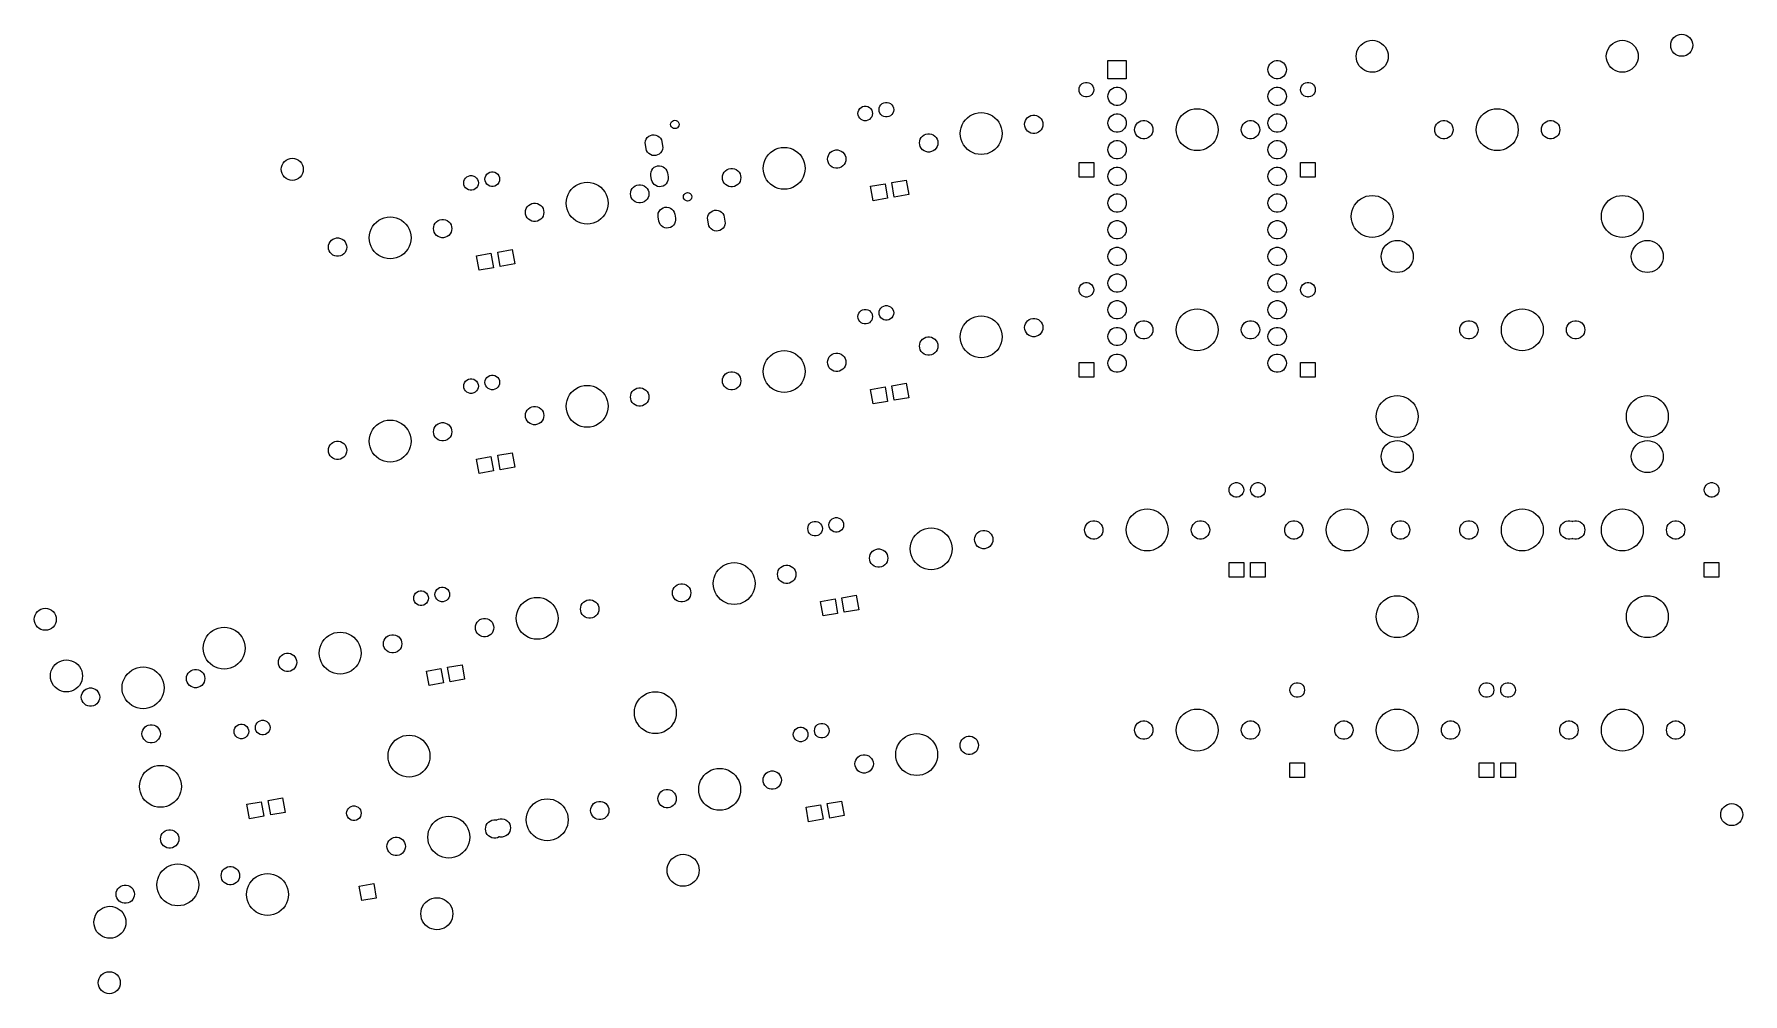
# Model space of a CAD drawing. Extents: x -139 to 23, y -82 to 9.
import ezdxf

# ---------------------------------------------------------------- set-up
doc = ezdxf.new("R2010")
doc.units = 0
doc.layers.add('BLACK', color=7, linetype='CONTINUOUS')

msp = doc.modelspace()

# ---------------------------------------------------------------- linework, layer by layer
at = {"layer": 'BLACK', "linetype": 'CONTINUOUS'}
for p, q in [((-12.9839, 8.06263), (-12.802, 8.21794)), ((-12.802, 8.21794), (-12.5981, 8.34289)), ((-12.5981, 8.34289), (-12.3772, 8.43441)), ((-12.3772, 8.43441), (-12.1447, 8.49024)), ((-12.1447, 8.49024), (-11.9062, 8.509)), ((-11.9062, 8.509), (-11.6678, 8.49024)), ((-11.6678, 8.49024), (-11.4353, 8.43441)), ((-11.4353, 8.43441), (-11.2144, 8.34289)), ((-11.2144, 8.34289), (-11.0105, 8.21794)), ((-11.0105, 8.21794), (-10.8286, 8.06263)), ((10.8286, 8.06263), (11.0105, 8.21794)), ((11.0105, 8.21794), (11.2144, 8.34289)), ((11.2144, 8.34289), (11.4353, 8.43441)), ((11.4353, 8.43441), (11.6678, 8.49024)), ((11.6678, 8.49024), (11.9062, 8.509)), ((11.9062, 8.509), (12.1447, 8.49024)), ((12.1447, 8.49024), (12.3772, 8.43441)), ((12.3772, 8.43441), (12.5981, 8.34289)), ((12.5981, 8.34289), (12.802, 8.21794)), ((12.802, 8.21794), (12.9839, 8.06263)), ((16.518, 8.04283), (16.5382, 8.24767)), ((16.5382, 8.24767), (16.5979, 8.44465)), ((16.5979, 8.44465), (16.695, 8.62618)), ((16.695, 8.62618), (16.8255, 8.78529)), ((16.8255, 8.78529), (16.9847, 8.91587)), ((16.9847, 8.91587), (17.1662, 9.0129)), ((17.1662, 9.0129), (17.3632, 9.07265)), ((17.3632, 9.07265), (17.568, 9.09283)), ((17.568, 9.09283), (17.7728, 9.07265)), ((17.7728, 9.07265), (17.9698, 9.0129)), ((17.9698, 9.0129), (18.1513, 8.91587)), ((18.1513, 8.91587), (18.3105, 8.78529)), ((18.3105, 8.78529), (18.441, 8.62618)), ((18.441, 8.62618), (18.5381, 8.44465)), ((18.5381, 8.44465), (18.5978, 8.24767)), ((18.5978, 8.24767), (18.618, 8.04283)), ((-37.0713, 4.8387), (-37.0713, 6.5913)), ((-37.0713, 6.5913), (-35.3187, 6.5913)), ((-35.3187, 6.5913), (-35.3187, 4.8387)), ((-21.3931, 6.4739), (-21.2258, 6.54841)), ((-21.2258, 6.54841), (-21.0466, 6.5865)), ((-21.0466, 6.5865), (-20.8634, 6.5865)), ((-20.8634, 6.5865), (-20.6842, 6.54841)), ((-20.6842, 6.54841), (-20.5168, 6.4739)), ((-13.4302, 6.985), (-13.4115, 7.22341)), ((-13.4115, 6.74659), (-13.4302, 6.985)), ((-13.4115, 7.22341), (-13.3557, 7.45594)), ((-13.3557, 6.51406), (-13.4115, 6.74659)), ((-13.3557, 7.45594), (-13.2641, 7.67688)), ((-13.2641, 6.29312), (-13.3557, 6.51406)), ((-13.2641, 7.67688), (-13.1392, 7.88078)), ((-13.1392, 7.88078), (-12.9839, 8.06263)), ((-10.8286, 8.06263), (-10.6733, 7.88078)), ((-10.6733, 7.88078), (-10.5484, 7.67688)), ((-10.5484, 7.67688), (-10.4568, 7.45594)), ((-10.4568, 6.51406), (-10.5484, 6.29312)), ((-10.4568, 7.45594), (-10.401, 7.22341)), ((-10.401, 6.74659), (-10.4568, 6.51406)), ((-10.401, 7.22341), (-10.3822, 6.985)), ((-10.3822, 6.985), (-10.401, 6.74659)), ((10.3822, 6.985), (10.401, 7.22341)), ((10.401, 6.74659), (10.3822, 6.985)), ((10.401, 7.22341), (10.4568, 7.45594)), ((10.4568, 6.51406), (10.401, 6.74659)), ((10.4568, 7.45594), (10.5484, 7.67688)), ((10.5484, 6.29312), (10.4568, 6.51406)), ((10.5484, 7.67688), (10.6733, 7.88078)), ((10.6733, 7.88078), (10.8286, 8.06263)), ((12.9839, 8.06263), (13.1392, 7.88078)), ((13.1392, 7.88078), (13.2641, 7.67688)), ((13.2641, 7.67688), (13.3557, 7.45594)), ((13.3557, 6.51406), (13.2641, 6.29312)), ((13.3557, 7.45594), (13.4115, 7.22341)), ((13.4115, 6.74659), (13.3557, 6.51406)), ((13.4115, 7.22341), (13.4302, 6.985)), ((13.4302, 6.985), (13.4115, 6.74659)), ((16.5382, 7.83798), (16.518, 8.04283)), ((16.5979, 7.64101), (16.5382, 7.83798)), ((16.695, 7.45948), (16.5979, 7.64101)), ((16.8255, 7.30037), (16.695, 7.45948)), ((16.9847, 7.16979), (16.8255, 7.30037)), ((17.1662, 7.07276), (16.9847, 7.16979)), ((17.3632, 7.013), (17.1662, 7.07276)), ((17.568, 6.99283), (17.3632, 7.013)), ((17.7728, 7.013), (17.568, 6.99283)), ((17.9698, 7.07276), (17.7728, 7.013)), ((18.1513, 7.16979), (17.9698, 7.07276)), ((18.3105, 7.30037), (18.1513, 7.16979)), ((18.441, 7.45948), (18.3105, 7.30037)), ((18.5381, 7.64101), (18.441, 7.45948)), ((18.5978, 7.83798), (18.5381, 7.64101)), ((18.618, 8.04283), (18.5978, 7.83798)), ((-21.8313, 5.715), (-21.8122, 5.89719)), ((-21.8122, 5.53281), (-21.8313, 5.715)), ((-21.8122, 5.89719), (-21.7555, 6.07142)), ((-21.7555, 5.35858), (-21.8122, 5.53281)), ((-21.7555, 6.07142), (-21.6639, 6.23008)), ((-21.6639, 5.19992), (-21.7555, 5.35858)), ((-21.6639, 6.23008), (-21.5414, 6.36622)), ((-21.5414, 5.06378), (-21.6639, 5.19992)), ((-21.5414, 6.36622), (-21.3931, 6.4739)), ((-21.3931, 4.9561), (-21.5414, 5.06378)), ((-21.2258, 4.88159), (-21.3931, 4.9561)), ((-21.0466, 4.8435), (-21.2258, 4.88159)), ((-20.6842, 4.88159), (-20.8634, 4.8435)), ((-20.5168, 4.9561), (-20.6842, 4.88159)), ((-20.5168, 6.4739), (-20.3686, 6.36622)), ((-20.3686, 5.06378), (-20.5168, 4.9561)), ((-20.3686, 6.36622), (-20.2461, 6.23008)), ((-20.2461, 5.19992), (-20.3686, 5.06378)), ((-20.2461, 6.23008), (-20.1545, 6.07142)), ((-20.1545, 5.35858), (-20.2461, 5.19992)), ((-20.1545, 6.07142), (-20.0978, 5.89719)), ((-20.0978, 5.53281), (-20.1545, 5.35858)), ((-20.0978, 5.89719), (-20.0787, 5.715)), ((-20.0787, 5.715), (-20.0978, 5.53281)), ((-13.1392, 6.08921), (-13.2641, 6.29312)), ((-12.9839, 5.90737), (-13.1392, 6.08921)), ((-12.802, 5.75206), (-12.9839, 5.90737)), ((-12.5981, 5.62711), (-12.802, 5.75206)), ((-12.3772, 5.53559), (-12.5981, 5.62711)), ((-12.1447, 5.47976), (-12.3772, 5.53559)), ((-11.9062, 5.461), (-12.1447, 5.47976)), ((-11.6678, 5.47976), (-11.9062, 5.461)), ((-11.4353, 5.53559), (-11.6678, 5.47976)), ((-11.2144, 5.62711), (-11.4353, 5.53559)), ((-11.0105, 5.75206), (-11.2144, 5.62711)), ((-10.8286, 5.90737), (-11.0105, 5.75206)), ((-10.6733, 6.08921), (-10.8286, 5.90737)), ((-10.5484, 6.29312), (-10.6733, 6.08921)), ((10.6733, 6.08921), (10.5484, 6.29312)), ((10.8286, 5.90737), (10.6733, 6.08921)), ((11.0105, 5.75206), (10.8286, 5.90737)), ((11.2144, 5.62711), (11.0105, 5.75206)), ((11.4353, 5.53559), (11.2144, 5.62711)), ((11.6678, 5.47976), (11.4353, 5.53559)), ((11.9062, 5.461), (11.6678, 5.47976)), ((12.1447, 5.47976), (11.9062, 5.461)), ((12.3772, 5.53559), (12.1447, 5.47976)), ((12.5981, 5.62711), (12.3772, 5.53559)), ((12.802, 5.75206), (12.5981, 5.62711)), ((12.9839, 5.90737), (12.802, 5.75206)), ((13.1392, 6.08921), (12.9839, 5.90737)), ((13.2641, 6.29312), (13.1392, 6.08921)), ((-39.822, 3.81), (-39.8017, 3.97716)), ((-39.8017, 3.64284), (-39.822, 3.81)), ((-39.8017, 3.97716), (-39.742, 4.13461)), ((-39.742, 3.48539), (-39.8017, 3.64284)), ((-39.742, 4.13461), (-39.6463, 4.27319)), ((-39.6463, 3.34681), (-39.742, 3.48539)), ((-39.6463, 4.27319), (-39.5203, 4.38485)), ((-39.5203, 3.23515), (-39.6463, 3.34681)), ((-39.5203, 4.38485), (-39.3712, 4.46311)), ((-39.3712, 4.46311), (-39.2077, 4.50341)), ((-39.2077, 4.50341), (-39.0393, 4.50341)), ((-39.0393, 4.50341), (-38.8758, 4.46311)), ((-38.8758, 4.46311), (-38.7267, 4.38485)), ((-38.7267, 4.38485), (-38.6007, 4.27319)), ((-38.6007, 3.34681), (-38.7267, 3.23515)), ((-38.6007, 4.27319), (-38.505, 4.13461)), ((-38.505, 3.48539), (-38.6007, 3.34681)), ((-38.505, 4.13461), (-38.4453, 3.97716)), ((-38.4453, 3.64284), (-38.505, 3.48539)), ((-38.4453, 3.97716), (-38.425, 3.81)), ((-38.425, 3.81), (-38.4453, 3.64284)), ((-35.3187, 4.8387), (-37.0713, 4.8387)), ((-37.0713, 3.175), (-37.0522, 3.35719)), ((-37.0522, 3.35719), (-36.9955, 3.53142)), ((-36.9955, 3.53142), (-36.9039, 3.69008)), ((-36.9039, 3.69008), (-36.7814, 3.82622)), ((-36.7814, 3.82622), (-36.6332, 3.9339)), ((-36.6332, 3.9339), (-36.4658, 4.00841)), ((-36.4658, 4.00841), (-36.2866, 4.0465)), ((-36.2866, 4.0465), (-36.1034, 4.0465)), ((-36.1034, 4.0465), (-35.9242, 4.00841)), ((-35.9242, 4.00841), (-35.7569, 3.9339)), ((-35.7569, 3.9339), (-35.6086, 3.82622)), ((-35.6086, 3.82622), (-35.4861, 3.69008)), ((-35.4861, 3.69008), (-35.3945, 3.53142)), ((-35.3945, 3.53142), (-35.3378, 3.35719)), ((-35.3378, 3.35719), (-35.3187, 3.175)), ((-21.8313, 3.175), (-21.8122, 3.35719)), ((-21.8122, 3.35719), (-21.7555, 3.53142)), ((-21.7555, 3.53142), (-21.6639, 3.69008)), ((-21.6639, 3.69008), (-21.5414, 3.82622)), ((-21.5414, 3.82622), (-21.3931, 3.9339)), ((-21.3931, 3.9339), (-21.2258, 4.00841)), ((-21.2258, 4.00841), (-21.0466, 4.0465)), ((-20.8634, 4.8435), (-21.0466, 4.8435)), ((-21.0466, 4.0465), (-20.8634, 4.0465)), ((-20.8634, 4.0465), (-20.6842, 4.00841)), ((-20.6842, 4.00841), (-20.5168, 3.9339)), ((-20.5168, 3.9339), (-20.3686, 3.82622)), ((-20.3686, 3.82622), (-20.2461, 3.69008)), ((-20.2461, 3.69008), (-20.1545, 3.53142)), ((-20.1545, 3.53142), (-20.0978, 3.35719)), ((-20.0978, 3.35719), (-20.0787, 3.175)), ((-18.725, 3.81), (-18.7047, 3.97716)), ((-18.7047, 3.64284), (-18.725, 3.81)), ((-18.7047, 3.97716), (-18.645, 4.13461)), ((-18.645, 3.48539), (-18.7047, 3.64284)), ((-18.645, 4.13461), (-18.5493, 4.27319)), ((-18.5493, 3.34681), (-18.645, 3.48539)), ((-18.5493, 4.27319), (-18.4233, 4.38485)), ((-18.4233, 3.23515), (-18.5493, 3.34681)), ((-18.4233, 4.38485), (-18.2742, 4.46311)), ((-18.2742, 4.46311), (-18.1107, 4.50341)), ((-18.1107, 4.50341), (-17.9423, 4.50341)), ((-17.9423, 4.50341), (-17.7788, 4.46311)), ((-17.7788, 4.46311), (-17.6297, 4.38485)), ((-17.6297, 4.38485), (-17.5037, 4.27319)), ((-17.5037, 3.34681), (-17.6297, 3.23515)), ((-17.5037, 4.27319), (-17.408, 4.13461)), ((-17.408, 3.48539), (-17.5037, 3.34681)), ((-17.408, 4.13461), (-17.3483, 3.97716)), ((-17.3483, 3.64284), (-17.408, 3.48539)), ((-17.3483, 3.97716), (-17.328, 3.81)), ((-17.328, 3.81), (-17.3483, 3.64284)), ((-60.8826, 1.5492), (-60.8623, 1.71636)), ((-60.8623, 1.71636), (-60.8026, 1.8738)), ((-60.8026, 1.8738), (-60.707, 2.01239)), ((-60.707, 2.01239), (-60.5809, 2.12405)), ((-60.5809, 2.12405), (-60.4318, 2.2023)), ((-60.4318, 2.2023), (-60.2683, 2.2426)), ((-60.2683, 2.2426), (-60.0999, 2.2426)), ((-60.0999, 2.2426), (-59.9364, 2.2023)), ((-59.9364, 2.2023), (-59.7873, 2.12405)), ((-59.7873, 2.12405), (-59.6613, 2.01239)), ((-59.6613, 2.01239), (-59.5656, 1.8738)), ((-59.5656, 1.8738), (-59.5059, 1.71636)), ((-59.5059, 1.71636), (-59.4856, 1.5492)), ((-58.8667, 1.90465), (-58.8464, 2.07182)), ((-58.8464, 1.73749), (-58.8667, 1.90465)), ((-58.8464, 2.07182), (-58.7867, 2.22926)), ((-58.7867, 1.58004), (-58.8464, 1.73749)), ((-58.7867, 2.22926), (-58.6911, 2.36784)), ((-58.6911, 2.36784), (-58.565, 2.47951)), ((-58.565, 2.47951), (-58.4159, 2.55776)), ((-58.4159, 2.55776), (-58.2524, 2.59806)), ((-58.2524, 2.59806), (-58.084, 2.59806)), ((-58.084, 2.59806), (-57.9205, 2.55776)), ((-57.9205, 2.55776), (-57.7714, 2.47951)), ((-57.7714, 2.47951), (-57.6454, 2.36784)), ((-57.6454, 2.36784), (-57.5497, 2.22926)), ((-57.5497, 2.22926), (-57.49, 2.07182)), ((-57.49, 1.73749), (-57.5497, 1.58004)), ((-57.49, 2.07182), (-57.4697, 1.90465)), ((-57.4697, 1.90465), (-57.49, 1.73749)), ((-39.3712, 3.15689), (-39.5203, 3.23515)), ((-39.2077, 3.11659), (-39.3712, 3.15689)), ((-39.0393, 3.11659), (-39.2077, 3.11659)), ((-38.8758, 3.15689), (-39.0393, 3.11659)), ((-38.7267, 3.23515), (-38.8758, 3.15689)), ((-37.0522, 2.99281), (-37.0713, 3.175)), ((-36.9955, 2.81858), (-37.0522, 2.99281)), ((-36.9039, 2.65992), (-36.9955, 2.81858)), ((-36.7814, 2.52378), (-36.9039, 2.65992)), ((-36.6332, 2.4161), (-36.7814, 2.52378)), ((-36.4658, 2.34159), (-36.6332, 2.4161)), ((-36.2866, 2.3035), (-36.4658, 2.34159)), ((-36.1034, 2.3035), (-36.2866, 2.3035)), ((-35.9242, 2.34159), (-36.1034, 2.3035)), ((-35.7569, 2.4161), (-35.9242, 2.34159)), ((-35.6086, 2.52378), (-35.7569, 2.4161)), ((-35.4861, 2.65992), (-35.6086, 2.52378)), ((-35.3945, 2.81858), (-35.4861, 2.65992)), ((-35.3378, 2.99281), (-35.3945, 2.81858)), ((-35.3187, 3.175), (-35.3378, 2.99281)), ((-29.8807, 1.50689), (-29.653, 1.67737)), ((-29.653, 1.67737), (-29.4033, 1.81371)), ((-29.4033, 1.81371), (-29.1367, 1.91313)), ((-29.1367, 1.91313), (-28.8588, 1.9736)), ((-28.8588, 1.9736), (-28.575, 1.9939)), ((-28.575, 1.9939), (-28.2912, 1.9736)), ((-28.2912, 1.9736), (-28.0133, 1.91313)), ((-28.0133, 1.91313), (-27.7467, 1.81371)), ((-27.7467, 1.81371), (-27.497, 1.67737)), ((-27.497, 1.67737), (-27.2693, 1.50689)), ((-21.8122, 2.99281), (-21.8313, 3.175)), ((-21.7555, 2.81858), (-21.8122, 2.99281)), ((-21.6639, 2.65992), (-21.7555, 2.81858)), ((-21.5414, 2.52378), (-21.6639, 2.65992)), ((-21.3931, 2.4161), (-21.5414, 2.52378)), ((-21.2258, 2.34159), (-21.3931, 2.4161)), ((-21.0466, 2.3035), (-21.2258, 2.34159)), ((-20.8634, 2.3035), (-21.0466, 2.3035)), ((-20.6842, 2.34159), (-20.8634, 2.3035)), ((-20.5168, 2.4161), (-20.6842, 2.34159)), ((-20.3686, 2.52378), (-20.5168, 2.4161)), ((-20.2461, 2.65992), (-20.3686, 2.52378)), ((-20.1545, 2.81858), (-20.2461, 2.65992)), ((-20.0978, 2.99281), (-20.1545, 2.81858)), ((-20.0787, 3.175), (-20.0978, 2.99281)), ((-18.2742, 3.15689), (-18.4233, 3.23515)), ((-18.1107, 3.11659), (-18.2742, 3.15689)), ((-17.9423, 3.11659), (-18.1107, 3.11659)), ((-17.7788, 3.15689), (-17.9423, 3.11659)), ((-17.6297, 3.23515), (-17.7788, 3.15689)), ((-1.30573, 1.50689), (-1.07798, 1.67737)), ((-1.07798, 1.67737), (-0.828296, 1.81371)), ((-0.828296, 1.81371), (-0.561747, 1.91313)), ((-0.561747, 1.91313), (-0.283762, 1.9736)), ((-0.283762, 1.9736), (0, 1.9939)), ((0, 1.9939), (0.283762, 1.9736)), ((0.283762, 1.9736), (0.561747, 1.91313)), ((0.561747, 1.91313), (0.828296, 1.81371)), ((0.828296, 1.81371), (1.07798, 1.67737)), ((1.07798, 1.67737), (1.30573, 1.50689)), ((-78.704, 0.501796), (-78.6845, 0.625403)), ((-78.6845, 0.378189), (-78.704, 0.501796)), ((-78.6845, 0.625403), (-78.6276, 0.73691)), ((-78.6276, 0.266682), (-78.6845, 0.378189)), ((-78.6276, 0.73691), (-78.5392, 0.825403)), ((-78.5392, 0.178189), (-78.6276, 0.266682)), ((-78.5392, 0.825403), (-78.4276, 0.882219)), ((-78.4276, 0.121373), (-78.5392, 0.178189)), ((-78.4276, 0.882219), (-78.304, 0.901796)), ((-78.304, 0.101796), (-78.4276, 0.121373)), ((-78.304, 0.901796), (-78.1804, 0.882219)), ((-78.1804, 0.121373), (-78.304, 0.101796)), ((-78.1804, 0.882219), (-78.0689, 0.825403)), ((-78.0689, 0.178189), (-78.1804, 0.121373)), ((-78.0689, 0.825403), (-77.9804, 0.73691)), ((-77.9804, 0.266682), (-78.0689, 0.178189)), ((-77.9804, 0.73691), (-77.9236, 0.625403)), ((-77.9236, 0.378189), (-77.9804, 0.266682)), ((-77.9236, 0.625403), (-77.904, 0.501796)), ((-77.904, 0.501796), (-77.9236, 0.378189)), ((-60.8623, 1.38203), (-60.8826, 1.5492)), ((-60.8026, 1.22459), (-60.8623, 1.38203)), ((-60.707, 1.086), (-60.8026, 1.22459)), ((-60.5809, 0.974342), (-60.707, 1.086)), ((-60.4318, 0.896087), (-60.5809, 0.974342)), ((-60.2683, 0.855789), (-60.4318, 0.896087)), ((-60.0999, 0.855789), (-60.2683, 0.855789)), ((-59.9364, 0.896087), (-60.0999, 0.855789)), ((-59.7873, 0.974342), (-59.9364, 0.896087)), ((-59.6613, 1.086), (-59.7873, 0.974342)), ((-59.5656, 1.22459), (-59.6613, 1.086)), ((-59.5059, 1.38203), (-59.5656, 1.22459)), ((-59.4856, 1.5492), (-59.5059, 1.38203)), ((-58.6911, 1.44146), (-58.7867, 1.58004)), ((-58.565, 1.3298), (-58.6911, 1.44146)), ((-58.4159, 1.25154), (-58.565, 1.3298)), ((-58.2524, 1.21125), (-58.4159, 1.25154)), ((-58.084, 1.21125), (-58.2524, 1.21125)), ((-57.9205, 1.25154), (-58.084, 1.21125)), ((-57.7714, 1.3298), (-57.9205, 1.25154)), ((-57.6454, 1.44146), (-57.7714, 1.3298)), ((-57.5497, 1.58004), (-57.6454, 1.44146)), ((-51.1079, -0.087432), (-51.0474, 0.190553)), ((-51.0474, 0.190553), (-50.948, 0.457102)), ((-50.948, 0.457102), (-50.8117, 0.70679)), ((-50.8117, 0.70679), (-50.6412, 0.934533)), ((-50.6412, 0.934533), (-50.44, 1.13569)), ((-50.44, 1.13569), (-50.2123, 1.30618)), ((-50.2123, 1.30618), (-49.9626, 1.44252)), ((-49.9626, 1.44252), (-49.696, 1.54194)), ((-49.696, 1.54194), (-49.4181, 1.60241)), ((-49.4181, 1.60241), (-49.1343, 1.62271)), ((-49.1343, 1.62271), (-48.8505, 1.60241)), ((-48.8505, 1.60241), (-48.5725, 1.54194)), ((-48.5725, 1.54194), (-48.306, 1.44252)), ((-48.306, 1.44252), (-48.0563, 1.30618)), ((-48.0563, 1.30618), (-47.8286, 1.13569)), ((-47.8286, 1.13569), (-47.6274, 0.934533)), ((-47.6274, 0.934533), (-47.4569, 0.70679)), ((-47.4569, 0.70679), (-47.3206, 0.457102)), ((-47.3206, 0.457102), (-47.2212, 0.190553)), ((-47.2212, 0.190553), (-47.1607, -0.087432)), ((-45.0065, 0.510939), (-44.9873, 0.692862)), ((-44.9873, 0.329016), (-45.0065, 0.510939)), ((-44.9873, 0.692862), (-44.9308, 0.866834)), ((-44.9308, 0.155044), (-44.9873, 0.329016)), ((-44.9308, 0.866834), (-44.8394, 1.02525)), ((-44.8394, -0.003373), (-44.9308, 0.155044)), ((-44.8394, 1.02525), (-44.717, 1.16119)), ((-44.717, 1.16119), (-44.569, 1.26871)), ((-44.569, 1.26871), (-44.4019, 1.34311)), ((-44.4019, 1.34311), (-44.2229, 1.38115)), ((-44.2229, 1.38115), (-44.04, 1.38115)), ((-44.04, 1.38115), (-43.8611, 1.34311)), ((-43.8611, 1.34311), (-43.694, 1.26871)), ((-43.694, 1.26871), (-43.546, 1.16119)), ((-43.546, 1.16119), (-43.4236, 1.02525)), ((-43.4236, 1.02525), (-43.3321, 0.866834)), ((-43.3321, 0.155044), (-43.4236, -0.003373)), ((-43.3321, 0.866834), (-43.2756, 0.692862)), ((-43.2756, 0.329016), (-43.3321, 0.155044)), ((-43.2756, 0.692862), (-43.2565, 0.510939)), ((-43.2565, 0.510939), (-43.2756, 0.329016)), ((-37.0713, 0.635), (-37.0522, 0.817193)), ((-37.0522, 0.452807), (-37.0713, 0.635)), ((-37.0522, 0.817193), (-36.9955, 0.991423)), ((-36.9955, 0.278577), (-37.0522, 0.452807)), ((-36.9955, 0.991423), (-36.9039, 1.15008)), ((-36.9039, 0.119924), (-36.9955, 0.278577)), ((-36.9039, 1.15008), (-36.7814, 1.28622)), ((-36.7814, -0.016218), (-36.9039, 0.119924)), ((-36.7814, 1.28622), (-36.6332, 1.3939)), ((-36.6332, 1.3939), (-36.4658, 1.46841)), ((-36.4658, 1.46841), (-36.2866, 1.5065)), ((-36.2866, 1.5065), (-36.1034, 1.5065)), ((-36.1034, 1.5065), (-35.9242, 1.46841)), ((-35.9242, 1.46841), (-35.7569, 1.3939)), ((-35.7569, 1.3939), (-35.6086, 1.28622)), ((-35.6086, 1.28622), (-35.4861, 1.15008)), ((-35.4861, 0.119924), (-35.6086, -0.016218)), ((-35.4861, 1.15008), (-35.3945, 0.991423)), ((-35.3945, 0.278577), (-35.4861, 0.119924)), ((-35.3945, 0.991423), (-35.3378, 0.817193)), ((-35.3378, 0.452807), (-35.3945, 0.278577)), ((-35.3378, 0.817193), (-35.3187, 0.635)), ((-35.3187, 0.635), (-35.3378, 0.452807)), ((-34.53, 0), (-34.5109, 0.181923)), ((-34.5109, -0.181923), (-34.53, 0)), ((-34.5109, 0.181923), (-34.4544, 0.355895)), ((-34.4544, 0.355895), (-34.3629, 0.514312)), ((-34.3629, 0.514312), (-34.2405, 0.650252)), ((-34.2405, 0.650252), (-34.0925, 0.757772)), ((-34.0925, 0.757772), (-33.9254, 0.832174)), ((-33.9254, 0.832174), (-33.7465, 0.870207)), ((-33.7465, 0.870207), (-33.5635, 0.870207)), ((-33.5635, 0.870207), (-33.3846, 0.832174)), ((-33.3846, 0.832174), (-33.2175, 0.757772)), ((-33.2175, 0.757772), (-33.0695, 0.650252)), ((-33.0695, 0.650252), (-32.9471, 0.514312)), ((-32.9471, 0.514312), (-32.8556, 0.355895)), ((-32.8556, 0.355895), (-32.7991, 0.181923)), ((-32.7991, 0.181923), (-32.78, 0)), ((-32.78, 0), (-32.7991, -0.181923)), ((-30.5689, 0), (-30.5486, 0.283762)), ((-30.5486, -0.283762), (-30.5689, 0)), ((-30.5486, 0.283762), (-30.4881, 0.561747)), ((-30.4881, 0.561747), (-30.3887, 0.828296)), ((-30.3887, 0.828296), (-30.2524, 1.07798)), ((-30.2524, 1.07798), (-30.0819, 1.30573)), ((-30.0819, 1.30573), (-29.8807, 1.50689)), ((-27.2693, 1.50689), (-27.0681, 1.30573)), ((-27.0681, 1.30573), (-26.8976, 1.07798)), ((-26.8976, 1.07798), (-26.7613, 0.828296)), ((-26.7613, 0.828296), (-26.6619, 0.561747)), ((-26.6619, 0.561747), (-26.6014, 0.283762)), ((-26.6014, 0.283762), (-26.5811, 0)), ((-26.5811, 0), (-26.6014, -0.283762)), ((-24.37, 0), (-24.3509, 0.181923)), ((-24.3509, -0.181923), (-24.37, 0)), ((-24.3509, 0.181923), (-24.2944, 0.355895)), ((-24.2944, 0.355895), (-24.2029, 0.514312)), ((-24.2029, 0.514312), (-24.0805, 0.650252)), ((-24.0805, 0.650252), (-23.9325, 0.757772)), ((-23.9325, 0.757772), (-23.7654, 0.832174)), ((-23.7654, 0.832174), (-23.5865, 0.870207)), ((-23.5865, 0.870207), (-23.4035, 0.870207)), ((-23.4035, 0.870207), (-23.2246, 0.832174)), ((-23.2246, 0.832174), (-23.0575, 0.757772)), ((-23.0575, 0.757772), (-22.9095, 0.650252)), ((-22.9095, 0.650252), (-22.7871, 0.514312)), ((-22.7871, 0.514312), (-22.6956, 0.355895)), ((-22.6956, 0.355895), (-22.6391, 0.181923)), ((-22.6391, 0.181923), (-22.62, 0)), ((-22.62, 0), (-22.6391, -0.181923)), ((-21.8313, 0.635), (-21.8122, 0.817193)), ((-21.8122, 0.452807), (-21.8313, 0.635)), ((-21.8122, 0.817193), (-21.7555, 0.991423)), ((-21.7555, 0.278577), (-21.8122, 0.452807)), ((-21.7555, 0.991423), (-21.6639, 1.15008)), ((-21.6639, 0.119924), (-21.7555, 0.278577)), ((-21.6639, 1.15008), (-21.5414, 1.28622)), ((-21.5414, -0.016218), (-21.6639, 0.119924)), ((-21.5414, 1.28622), (-21.3931, 1.3939)), ((-21.3931, 1.3939), (-21.2258, 1.46841)), ((-21.2258, 1.46841), (-21.0466, 1.5065)), ((-21.0466, 1.5065), (-20.8634, 1.5065)), ((-20.8634, 1.5065), (-20.6842, 1.46841)), ((-20.6842, 1.46841), (-20.5168, 1.3939)), ((-20.5168, 1.3939), (-20.3686, 1.28622)), ((-20.3686, 1.28622), (-20.2461, 1.15008)), ((-20.2461, 0.119924), (-20.3686, -0.016218)), ((-20.2461, 1.15008), (-20.1545, 0.991423)), ((-20.1545, 0.278577), (-20.2461, 0.119924)), ((-20.1545, 0.991423), (-20.0978, 0.817193)), ((-20.0978, 0.452807), (-20.1545, 0.278577)), ((-20.0978, 0.817193), (-20.0787, 0.635)), ((-20.0787, 0.635), (-20.0978, 0.452807)), ((-5.955, 0), (-5.93588, 0.181923)), ((-5.93588, -0.181923), (-5.955, 0)), ((-5.93588, 0.181923), (-5.87935, 0.355895)), ((-5.87935, 0.355895), (-5.78789, 0.514312)), ((-5.78789, 0.514312), (-5.66549, 0.650252)), ((-5.66549, 0.650252), (-5.5175, 0.757772)), ((-5.5175, 0.757772), (-5.35039, 0.832174)), ((-5.35039, 0.832174), (-5.17146, 0.870207)), ((-5.17146, 0.870207), (-4.98854, 0.870207)), ((-4.98854, 0.870207), (-4.80961, 0.832174)), ((-4.80961, 0.832174), (-4.6425, 0.757772)), ((-4.6425, 0.757772), (-4.49451, 0.650252)), ((-4.49451, 0.650252), (-4.37211, 0.514312)), ((-4.37211, 0.514312), (-4.28065, 0.355895)), ((-4.28065, 0.355895), (-4.22412, 0.181923)), ((-4.22412, 0.181923), (-4.205, 0)), ((-4.205, 0), (-4.22412, -0.181923)), ((-1.9939, 0), (-1.9736, 0.283762)), ((-1.9736, -0.283762), (-1.9939, 0)), ((-1.9736, 0.283762), (-1.91313, 0.561747)), ((-1.91313, 0.561747), (-1.81371, 0.828296)), ((-1.81371, 0.828296), (-1.67737, 1.07798)), ((-1.67737, 1.07798), (-1.50689, 1.30573)), ((-1.50689, 1.30573), (-1.30573, 1.50689)), ((1.30573, 1.50689), (1.50689, 1.30573)), ((1.50689, 1.30573), (1.67737, 1.07798)), ((1.67737, 1.07798), (1.81371, 0.828296)), ((1.81371, 0.828296), (1.91313, 0.561747)), ((1.91313, 0.561747), (1.9736, 0.283762)), ((1.9736, 0.283762), (1.9939, 0)), ((1.9939, 0), (1.9736, -0.283762)), ((4.205, 0), (4.22412, 0.181923)), ((4.22412, -0.181923), (4.205, 0)), ((4.22412, 0.181923), (4.28065, 0.355895)), ((4.28065, 0.355895), (4.37211, 0.514312)), ((4.37211, 0.514312), (4.49451, 0.650252)), ((4.49451, 0.650252), (4.6425, 0.757772)), ((4.6425, 0.757772), (4.80961, 0.832174)), ((4.80961, 0.832174), (4.98854, 0.870207)), ((4.98854, 0.870207), (5.17146, 0.870207)), ((5.17146, 0.870207), (5.35039, 0.832174)), ((5.35039, 0.832174), (5.5175, 0.757772)), ((5.5175, 0.757772), (5.66549, 0.650252)), ((5.66549, 0.650252), (5.78789, 0.514312)), ((5.78789, 0.514312), (5.87935, 0.355895)), ((5.87935, 0.355895), (5.93588, 0.181923)), ((5.93588, 0.181923), (5.955, 0)), ((5.955, 0), (5.93588, -0.181923)), ((-81.125, -1.23645), (-81.0961, -1.05965)), ((-81.1138, -1.41524), (-81.125, -1.23645)), ((-81.0444, -1.80917), (-81.1138, -1.41524)), ((-81.0961, -1.05965), (-81.0286, -0.893723)), ((-81.0286, -0.893723), (-80.9258, -0.746977)), ((-80.9258, -0.746977), (-80.793, -0.626775)), ((-80.793, -0.626775), (-80.6367, -0.539145)), ((-80.6367, -0.539145), (-80.4649, -0.488479)), ((-80.4649, -0.488479), (-80.2861, -0.47732)), ((-80.2861, -0.47732), (-80.1093, -0.506225)), ((-80.1093, -0.506225), (-79.9434, -0.573747)), ((-79.9434, -0.573747), (-79.7966, -0.676499)), ((-79.7966, -0.676499), (-79.6764, -0.809329)), ((-79.6764, -0.809329), (-79.5888, -0.965576)), ((-79.5888, -0.965576), (-79.5381, -1.1374)), ((-79.5381, -1.1374), (-79.4687, -1.53133)), ((-79.4687, -1.53133), (-79.4575, -1.71012)), ((-55.0121, -1.25333), (-54.993, -1.0714)), ((-54.993, -1.43525), (-55.0121, -1.25333)), ((-54.993, -1.0714), (-54.9365, -0.897432)), ((-54.9365, -1.60922), (-54.993, -1.43525)), ((-54.9365, -0.897432), (-54.845, -0.739015)), ((-54.845, -1.76764), (-54.9365, -1.60922)), ((-54.845, -0.739015), (-54.7226, -0.603075)), ((-54.7226, -0.603075), (-54.5746, -0.495555)), ((-54.5746, -0.495555), (-54.4075, -0.421153)), ((-54.4075, -0.421153), (-54.2286, -0.38312)), ((-54.2286, -0.38312), (-54.0457, -0.38312)), ((-54.0457, -0.38312), (-53.8667, -0.421153)), ((-53.8667, -0.421153), (-53.6996, -0.495555)), ((-53.6996, -0.495555), (-53.5516, -0.603075)), ((-53.5516, -0.603075), (-53.4292, -0.739015)), ((-53.4292, -0.739015), (-53.3378, -0.897432)), ((-53.3378, -1.60922), (-53.4292, -1.76764)), ((-53.3378, -0.897432), (-53.2812, -1.0714)), ((-53.2812, -1.43525), (-53.3378, -1.60922)), ((-53.2812, -1.0714), (-53.2621, -1.25333)), ((-53.2621, -1.25333), (-53.2812, -1.43525)), ((-51.1282, -0.371194), (-51.1079, -0.087432)), ((-51.1079, -0.654956), (-51.1282, -0.371194)), ((-51.0474, -0.932941), (-51.1079, -0.654956)), ((-50.948, -1.19949), (-51.0474, -0.932941)), ((-50.8117, -1.44918), (-50.948, -1.19949)), ((-50.6412, -1.67692), (-50.8117, -1.44918)), ((-47.4569, -1.44918), (-47.6274, -1.67692)), ((-47.3206, -1.19949), (-47.4569, -1.44918)), ((-47.2212, -0.932941), (-47.3206, -1.19949)), ((-47.1607, -0.654956), (-47.2212, -0.932941)), ((-47.1607, -0.087432), (-47.1404, -0.371194)), ((-47.1404, -0.371194), (-47.1607, -0.654956)), ((-44.717, -0.139313), (-44.8394, -0.003373)), ((-44.569, -0.246833), (-44.717, -0.139313)), ((-44.4019, -0.321235), (-44.569, -0.246833)), ((-44.2229, -0.359268), (-44.4019, -0.321235)), ((-44.04, -0.359268), (-44.2229, -0.359268)), ((-43.8611, -0.321235), (-44.04, -0.359268)), ((-43.694, -0.246833), (-43.8611, -0.321235)), ((-43.546, -0.139313), (-43.694, -0.246833)), ((-43.4236, -0.003373), (-43.546, -0.139313)), ((-37.0522, -1.72281), (-36.9955, -1.54858)), ((-36.9955, -1.54858), (-36.9039, -1.38992)), ((-36.9039, -1.38992), (-36.7814, -1.25378)), ((-36.6332, -0.123898), (-36.7814, -0.016218)), ((-36.7814, -1.25378), (-36.6332, -1.1461)), ((-36.4658, -0.198411), (-36.6332, -0.123898)), ((-36.6332, -1.1461), (-36.4658, -1.07159)), ((-36.2866, -0.2365), (-36.4658, -0.198411)), ((-36.4658, -1.07159), (-36.2866, -1.0335)), ((-36.1034, -0.2365), (-36.2866, -0.2365)), ((-36.2866, -1.0335), (-36.1034, -1.0335)), ((-35.9242, -0.198411), (-36.1034, -0.2365)), ((-36.1034, -1.0335), (-35.9242, -1.07159)), ((-35.7569, -0.123898), (-35.9242, -0.198411)), ((-35.9242, -1.07159), (-35.7569, -1.1461)), ((-35.6086, -0.016218), (-35.7569, -0.123898)), ((-35.7569, -1.1461), (-35.6086, -1.25378)), ((-35.6086, -1.25378), (-35.4861, -1.38992)), ((-35.4861, -1.38992), (-35.3945, -1.54858)), ((-35.3945, -1.54858), (-35.3378, -1.72281)), ((-34.4544, -0.355895), (-34.5109, -0.181923)), ((-34.3629, -0.514312), (-34.4544, -0.355895)), ((-34.2405, -0.650252), (-34.3629, -0.514312)), ((-34.0925, -0.757772), (-34.2405, -0.650252)), ((-33.9254, -0.832174), (-34.0925, -0.757772)), ((-33.7465, -0.870207), (-33.9254, -0.832174)), ((-33.5635, -0.870207), (-33.7465, -0.870207)), ((-33.3846, -0.832174), (-33.5635, -0.870207)), ((-33.2175, -0.757772), (-33.3846, -0.832174)), ((-33.0695, -0.650252), (-33.2175, -0.757772)), ((-32.9471, -0.514312), (-33.0695, -0.650252)), ((-32.8556, -0.355895), (-32.9471, -0.514312)), ((-32.7991, -0.181923), (-32.8556, -0.355895)), ((-30.4881, -0.561747), (-30.5486, -0.283762)), ((-30.3887, -0.828296), (-30.4881, -0.561747)), ((-30.2524, -1.07798), (-30.3887, -0.828296)), ((-30.0819, -1.30573), (-30.2524, -1.07798)), ((-29.8807, -1.50689), (-30.0819, -1.30573)), ((-29.653, -1.67737), (-29.8807, -1.50689)), ((-27.2693, -1.50689), (-27.497, -1.67737)), ((-27.0681, -1.30573), (-27.2693, -1.50689)), ((-26.8976, -1.07798), (-27.0681, -1.30573)), ((-26.7613, -0.828296), (-26.8976, -1.07798)), ((-26.6619, -0.561747), (-26.7613, -0.828296)), ((-26.6014, -0.283762), (-26.6619, -0.561747)), ((-24.2944, -0.355895), (-24.3509, -0.181923)), ((-24.2029, -0.514312), (-24.2944, -0.355895)), ((-24.0805, -0.650252), (-24.2029, -0.514312)), ((-23.9325, -0.757772), (-24.0805, -0.650252)), ((-23.7654, -0.832174), (-23.9325, -0.757772)), ((-23.5865, -0.870207), (-23.7654, -0.832174)), ((-23.4035, -0.870207), (-23.5865, -0.870207)), ((-23.2246, -0.832174), (-23.4035, -0.870207)), ((-23.0575, -0.757772), (-23.2246, -0.832174)), ((-22.9095, -0.650252), (-23.0575, -0.757772)), ((-22.7871, -0.514312), (-22.9095, -0.650252)), ((-22.6956, -0.355895), (-22.7871, -0.514312)), ((-22.6391, -0.181923), (-22.6956, -0.355895)), ((-21.8122, -1.72281), (-21.7555, -1.54858)), ((-21.7555, -1.54858), (-21.6639, -1.38992)), ((-21.6639, -1.38992), (-21.5414, -1.25378)), ((-21.3931, -0.123898), (-21.5414, -0.016218)), ((-21.5414, -1.25378), (-21.3931, -1.1461)), ((-21.2258, -0.198411), (-21.3931, -0.123898)), ((-21.3931, -1.1461), (-21.2258, -1.07159)), ((-21.0466, -0.2365), (-21.2258, -0.198411)), ((-21.2258, -1.07159), (-21.0466, -1.0335)), ((-20.8634, -0.2365), (-21.0466, -0.2365)), ((-21.0466, -1.0335), (-20.8634, -1.0335)), ((-20.6842, -0.198411), (-20.8634, -0.2365)), ((-20.8634, -1.0335), (-20.6842, -1.07159)), ((-20.5168, -0.123898), (-20.6842, -0.198411)), ((-20.6842, -1.07159), (-20.5168, -1.1461)), ((-20.3686, -0.016218), (-20.5168, -0.123898)), ((-20.5168, -1.1461), (-20.3686, -1.25378)), ((-20.3686, -1.25378), (-20.2461, -1.38992)), ((-20.2461, -1.38992), (-20.1545, -1.54858)), ((-20.1545, -1.54858), (-20.0978, -1.72281)), ((-5.87935, -0.355895), (-5.93588, -0.181923)), ((-5.78789, -0.514312), (-5.87935, -0.355895)), ((-5.66549, -0.650252), (-5.78789, -0.514312)), ((-5.5175, -0.757772), (-5.66549, -0.650252)), ((-5.35039, -0.832174), (-5.5175, -0.757772)), ((-5.17146, -0.870207), (-5.35039, -0.832174)), ((-4.98854, -0.870207), (-5.17146, -0.870207)), ((-4.80961, -0.832174), (-4.98854, -0.870207)), ((-4.6425, -0.757772), (-4.80961, -0.832174)), ((-4.49451, -0.650252), (-4.6425, -0.757772)), ((-4.37211, -0.514312), (-4.49451, -0.650252)), ((-4.28065, -0.355895), (-4.37211, -0.514312)), ((-4.22412, -0.181923), (-4.28065, -0.355895)), ((-1.91313, -0.561747), (-1.9736, -0.283762)), ((-1.81371, -0.828296), (-1.91313, -0.561747)), ((-1.67737, -1.07798), (-1.81371, -0.828296)), ((-1.50689, -1.30573), (-1.67737, -1.07798)), ((-1.30573, -1.50689), (-1.50689, -1.30573)), ((-1.07798, -1.67737), (-1.30573, -1.50689)), ((1.30573, -1.50689), (1.07798, -1.67737)), ((1.50689, -1.30573), (1.30573, -1.50689)), ((1.67737, -1.07798), (1.50689, -1.30573)), ((1.81371, -0.828296), (1.67737, -1.07798)), ((1.91313, -0.561747), (1.81371, -0.828296)), ((1.9736, -0.283762), (1.91313, -0.561747)), ((4.28065, -0.355895), (4.22412, -0.181923)), ((4.37211, -0.514312), (4.28065, -0.355895)), ((4.49451, -0.650252), (4.37211, -0.514312)), ((4.6425, -0.757772), (4.49451, -0.650252)), ((4.80961, -0.832174), (4.6425, -0.757772)), ((4.98854, -0.870207), (4.80961, -0.832174)), ((5.17146, -0.870207), (4.98854, -0.870207)), ((5.35039, -0.832174), (5.17146, -0.870207)), ((5.5175, -0.757772), (5.35039, -0.832174)), ((5.66549, -0.650252), (5.5175, -0.757772)), ((5.78789, -0.514312), (5.66549, -0.650252)), ((5.87935, -0.355895), (5.78789, -0.514312)), ((5.93588, -0.181923), (5.87935, -0.355895)), ((-115.704, -3.36921), (-115.607, -3.18768)), ((-115.607, -3.18768), (-115.476, -3.02857)), ((-115.476, -3.02857), (-115.317, -2.89799)), ((-115.317, -2.89799), (-115.135, -2.80096)), ((-115.135, -2.80096), (-114.938, -2.74121)), ((-114.938, -2.74121), (-114.734, -2.72103)), ((-114.734, -2.72103), (-114.529, -2.74121)), ((-114.529, -2.74121), (-114.332, -2.80096)), ((-114.332, -2.80096), (-114.15, -2.89799)), ((-114.15, -2.89799), (-113.991, -3.02857)), ((-113.991, -3.02857), (-113.86, -3.18768)), ((-113.86, -3.18768), (-113.763, -3.36921)), ((-80.9937, -1.981), (-81.0444, -1.80917)), ((-80.9061, -2.13725), (-80.9937, -1.981)), ((-80.7859, -2.27007), (-80.9061, -2.13725)), ((-80.6391, -2.37283), (-80.7859, -2.27007)), ((-80.4732, -2.44035), (-80.6391, -2.37283)), ((-80.2964, -2.46925), (-80.4732, -2.44035)), ((-80.1176, -2.45809), (-80.2964, -2.46925)), ((-79.9458, -2.40743), (-80.1176, -2.45809)), ((-79.7895, -2.3198), (-79.9458, -2.40743)), ((-79.6567, -2.1996), (-79.7895, -2.3198)), ((-79.554, -2.05285), (-79.6567, -2.1996)), ((-79.4864, -1.88692), (-79.554, -2.05285)), ((-79.4575, -1.71012), (-79.4864, -1.88692)), ((-69.8685, -3.39543), (-69.808, -3.11745)), ((-69.808, -3.11745), (-69.7086, -2.8509)), ((-69.7086, -2.8509), (-69.5723, -2.60121)), ((-69.5723, -2.60121), (-69.4018, -2.37346)), ((-69.4018, -2.37346), (-69.2006, -2.1723)), ((-69.2006, -2.1723), (-68.9729, -2.00182)), ((-68.9729, -2.00182), (-68.7232, -1.86548)), ((-68.7232, -1.86548), (-68.4566, -1.76606)), ((-68.4566, -1.76606), (-68.1786, -1.70559)), ((-68.1786, -1.70559), (-67.8949, -1.68529)), ((-67.8949, -1.68529), (-67.6111, -1.70559)), ((-67.6111, -1.70559), (-67.3331, -1.76606)), ((-67.3331, -1.76606), (-67.0666, -1.86548)), ((-67.0666, -1.86548), (-66.8169, -2.00182)), ((-66.8169, -2.00182), (-66.5892, -2.1723)), ((-66.5892, -2.1723), (-66.388, -2.37346)), ((-66.388, -2.37346), (-66.2175, -2.60121)), ((-66.2175, -2.60121), (-66.0812, -2.8509)), ((-66.0812, -2.8509), (-65.9817, -3.11745)), ((-65.9817, -3.11745), (-65.9213, -3.39543)), ((-63.7671, -2.79706), (-63.7479, -2.61514)), ((-63.7479, -2.97898), (-63.7671, -2.79706)), ((-63.7479, -2.61514), (-63.6914, -2.44116)), ((-63.6914, -3.15295), (-63.7479, -2.97898)), ((-63.6914, -2.44116), (-63.5999, -2.28275)), ((-63.5999, -3.31137), (-63.6914, -3.15295)), ((-63.5999, -2.28275), (-63.4775, -2.14681)), ((-63.4775, -2.14681), (-63.3296, -2.03929)), ((-63.3296, -2.03929), (-63.1624, -1.96488)), ((-63.1624, -1.96488), (-62.9835, -1.92685)), ((-62.9835, -1.92685), (-62.8006, -1.92685)), ((-62.8006, -1.92685), (-62.6217, -1.96488)), ((-62.6217, -1.96488), (-62.4546, -2.03929)), ((-62.4546, -2.03929), (-62.3066, -2.14681)), ((-62.3066, -2.14681), (-62.1842, -2.28275)), ((-62.1842, -2.28275), (-62.0927, -2.44116)), ((-62.0927, -3.15295), (-62.1842, -3.31137)), ((-62.0927, -2.44116), (-62.0362, -2.61514)), ((-62.0362, -2.97898), (-62.0927, -3.15295)), ((-62.0362, -2.61514), (-62.0171, -2.79706)), ((-62.0171, -2.79706), (-62.0362, -2.97898)), ((-54.7226, -1.90358), (-54.845, -1.76764)), ((-54.5746, -2.0111), (-54.7226, -1.90358)), ((-54.4075, -2.0855), (-54.5746, -2.0111)), ((-54.2286, -2.12353), (-54.4075, -2.0855)), ((-54.0457, -2.12353), (-54.2286, -2.12353)), ((-53.8667, -2.0855), (-54.0457, -2.12353)), ((-53.6996, -2.0111), (-53.8667, -2.0855)), ((-53.5516, -1.90358), (-53.6996, -2.0111)), ((-53.4292, -1.76764), (-53.5516, -1.90358)), ((-50.44, -1.87808), (-50.6412, -1.67692)), ((-50.2123, -2.04857), (-50.44, -1.87808)), ((-49.9626, -2.18491), (-50.2123, -2.04857)), ((-49.696, -2.28433), (-49.9626, -2.18491)), ((-49.4181, -2.3448), (-49.696, -2.28433)), ((-49.1343, -2.36509), (-49.4181, -2.3448)), ((-48.8505, -2.3448), (-49.1343, -2.36509)), ((-48.5725, -2.28433), (-48.8505, -2.3448)), ((-48.306, -2.18491), (-48.5725, -2.28433)), ((-48.0563, -2.04857), (-48.306, -2.18491)), ((-47.8286, -1.87808), (-48.0563, -2.04857)), ((-47.6274, -1.67692), (-47.8286, -1.87808)), ((-39.822, -4.5085), (-39.822, -3.1115)), ((-39.822, -3.1115), (-38.425, -3.1115)), ((-38.425, -3.1115), (-38.425, -4.5085)), ((-37.0713, -1.905), (-37.0522, -1.72281)), ((-37.0522, -2.08719), (-37.0713, -1.905)), ((-36.9955, -2.26142), (-37.0522, -2.08719)), ((-36.9039, -2.42008), (-36.9955, -2.26142)), ((-36.7814, -2.55622), (-36.9039, -2.42008)), ((-36.6332, -2.6639), (-36.7814, -2.55622)), ((-36.4658, -2.73841), (-36.6332, -2.6639)), ((-36.2866, -2.7765), (-36.4658, -2.73841)), ((-36.1034, -2.7765), (-36.2866, -2.7765)), ((-35.9242, -2.73841), (-36.1034, -2.7765)), ((-35.7569, -2.6639), (-35.9242, -2.73841)), ((-35.6086, -2.55622), (-35.7569, -2.6639)), ((-35.4861, -2.42008), (-35.6086, -2.55622)), ((-35.3945, -2.26142), (-35.4861, -2.42008)), ((-35.3378, -2.08719), (-35.3945, -2.26142)), ((-35.3378, -1.72281), (-35.3187, -1.905)), ((-35.3187, -1.905), (-35.3378, -2.08719)), ((-29.4033, -1.81371), (-29.653, -1.67737)), ((-29.1367, -1.91313), (-29.4033, -1.81371)), ((-28.8588, -1.9736), (-29.1367, -1.91313)), ((-28.575, -1.9939), (-28.8588, -1.9736)), ((-28.2912, -1.9736), (-28.575, -1.9939)), ((-28.0133, -1.91313), (-28.2912, -1.9736)), ((-27.7467, -1.81371), (-28.0133, -1.91313)), ((-27.497, -1.67737), (-27.7467, -1.81371)), ((-21.8313, -1.905), (-21.8122, -1.72281)), ((-21.8122, -2.08719), (-21.8313, -1.905)), ((-21.7555, -2.26142), (-21.8122, -2.08719)), ((-21.6639, -2.42008), (-21.7555, -2.26142)), ((-21.5414, -2.55622), (-21.6639, -2.42008)), ((-21.3931, -2.6639), (-21.5414, -2.55622)), ((-21.2258, -2.73841), (-21.3931, -2.6639)), ((-21.0466, -2.7765), (-21.2258, -2.73841)), ((-20.8634, -2.7765), (-21.0466, -2.7765)), ((-20.6842, -2.73841), (-20.8634, -2.7765)), ((-20.5168, -2.6639), (-20.6842, -2.73841)), ((-20.3686, -2.55622), (-20.5168, -2.6639)), ((-20.2461, -2.42008), (-20.3686, -2.55622)), ((-20.1545, -2.26142), (-20.2461, -2.42008)), ((-20.0978, -2.08719), (-20.1545, -2.26142)), ((-20.0978, -1.72281), (-20.0787, -1.905)), ((-20.0787, -1.905), (-20.0978, -2.08719)), ((-18.725, -4.5085), (-18.725, -3.1115)), ((-18.725, -3.1115), (-17.328, -3.1115)), ((-17.328, -3.1115), (-17.328, -4.5085)), ((-0.828296, -1.81371), (-1.07798, -1.67737)), ((-0.561747, -1.91313), (-0.828296, -1.81371)), ((-0.283762, -1.9736), (-0.561747, -1.91313)), ((0, -1.9939), (-0.283762, -1.9736)), ((0.283762, -1.9736), (0, -1.9939)), ((0.561747, -1.91313), (0.283762, -1.9736)), ((0.828296, -1.81371), (0.561747, -1.91313)), ((1.07798, -1.67737), (0.828296, -1.81371)), ((-115.784, -3.77103), (-115.763, -3.56619)), ((-115.763, -3.97588), (-115.784, -3.77103)), ((-115.763, -3.56619), (-115.704, -3.36921)), ((-115.704, -4.17285), (-115.763, -3.97588)), ((-115.607, -4.35438), (-115.704, -4.17285)), ((-115.476, -4.51349), (-115.607, -4.35438)), ((-115.317, -4.64407), (-115.476, -4.51349)), ((-115.135, -4.74111), (-115.317, -4.64407)), ((-114.938, -4.80086), (-115.135, -4.74111)), ((-114.734, -4.82103), (-114.938, -4.80086)), ((-114.529, -4.80086), (-114.734, -4.82103)), ((-114.332, -4.74111), (-114.529, -4.80086)), ((-114.15, -4.64407), (-114.332, -4.74111)), ((-113.991, -4.51349), (-114.15, -4.64407)), ((-113.86, -4.35438), (-113.991, -4.51349)), ((-113.763, -4.17285), (-113.86, -4.35438)), ((-113.763, -3.36921), (-113.704, -3.56619)), ((-113.704, -3.97588), (-113.763, -4.17285)), ((-113.704, -3.56619), (-113.684, -3.77103)), ((-113.684, -3.77103), (-113.704, -3.97588)), ((-98.3835, -4.89964), (-98.3238, -4.74219)), ((-98.3238, -4.74219), (-98.2281, -4.60361)), ((-98.2281, -4.60361), (-98.1021, -4.49194)), ((-98.1021, -4.49194), (-97.953, -4.41369)), ((-97.953, -4.41369), (-97.7895, -4.37339)), ((-97.7895, -4.37339), (-97.6211, -4.37339)), ((-97.6211, -4.37339), (-97.4576, -4.41369)), ((-97.4576, -4.41369), (-97.3085, -4.49194)), ((-97.3085, -4.49194), (-97.1825, -4.60361)), ((-97.1825, -4.60361), (-97.0868, -4.74219)), ((-97.0868, -4.74219), (-97.0271, -4.89964)), ((-96.3879, -4.71134), (-96.3676, -4.54418)), ((-96.3676, -4.8785), (-96.3879, -4.71134)), ((-96.3676, -4.54418), (-96.3079, -4.38673)), ((-96.3079, -5.03595), (-96.3676, -4.8785)), ((-96.3079, -4.38673), (-96.2122, -4.24815)), ((-96.2122, -4.24815), (-96.0862, -4.13649)), ((-96.0862, -4.13649), (-95.9371, -4.05823)), ((-95.9371, -4.05823), (-95.7736, -4.01793)), ((-95.7736, -4.01793), (-95.6052, -4.01793)), ((-95.6052, -4.01793), (-95.4417, -4.05823)), ((-95.4417, -4.05823), (-95.2926, -4.13649)), ((-95.2926, -4.13649), (-95.1666, -4.24815)), ((-95.1666, -4.24815), (-95.0709, -4.38673)), ((-95.0709, -4.38673), (-95.0112, -4.54418)), ((-95.0112, -4.8785), (-95.0709, -5.03595)), ((-95.0112, -4.54418), (-94.9909, -4.71134)), ((-94.9909, -4.71134), (-95.0112, -4.8785)), ((-80.6041, -4.19087), (-80.5751, -4.01408)), ((-80.5929, -4.36967), (-80.6041, -4.19087)), ((-80.5234, -4.76359), (-80.5929, -4.36967)), ((-80.5751, -4.01408), (-80.5076, -3.84815)), ((-80.4728, -4.93542), (-80.5234, -4.76359)), ((-80.5076, -3.84815), (-80.4049, -3.7014)), ((-80.4049, -3.7014), (-80.272, -3.5812)), ((-80.272, -3.5812), (-80.1158, -3.49357)), ((-80.1158, -3.49357), (-79.944, -3.4429)), ((-79.944, -3.4429), (-79.7652, -3.43174)), ((-79.7652, -3.43174), (-79.5884, -3.46065)), ((-79.5884, -3.46065), (-79.4224, -3.52817)), ((-79.4224, -3.52817), (-79.2757, -3.63092)), ((-79.2757, -3.63092), (-79.1555, -3.76375)), ((-79.1555, -3.76375), (-79.0679, -3.92)), ((-79.0679, -3.92), (-79.0172, -4.09183)), ((-78.9655, -4.84134), (-79.033, -5.00727)), ((-79.0172, -4.09183), (-78.9477, -4.48575)), ((-78.9366, -4.66455), (-78.9655, -4.84134)), ((-78.9477, -4.48575), (-78.9366, -4.66455)), ((-73.7727, -4.56133), (-73.7536, -4.3794)), ((-73.7536, -4.74325), (-73.7727, -4.56133)), ((-73.7536, -4.3794), (-73.6971, -4.20543)), ((-73.6971, -4.91722), (-73.7536, -4.74325)), ((-73.6971, -4.20543), (-73.6056, -4.04701)), ((-73.6056, -4.04701), (-73.4832, -3.91107)), ((-73.4832, -3.91107), (-73.3352, -3.80355)), ((-73.3352, -3.80355), (-73.1681, -3.72915)), ((-73.1681, -3.72915), (-72.9892, -3.69112)), ((-72.9892, -3.69112), (-72.8062, -3.69112)), ((-72.8062, -3.69112), (-72.6273, -3.72915)), ((-72.6273, -3.72915), (-72.4602, -3.80355)), ((-72.4602, -3.80355), (-72.3122, -3.91107)), ((-72.3122, -3.91107), (-72.1898, -4.04701)), ((-72.1898, -4.04701), (-72.0984, -4.20543)), ((-72.0984, -4.20543), (-72.0418, -4.3794)), ((-72.0418, -4.74325), (-72.0984, -4.91722)), ((-72.0418, -4.3794), (-72.0227, -4.56133)), ((-72.0227, -4.56133), (-72.0418, -4.74325)), ((-69.8888, -3.67919), (-69.8685, -3.39543)), ((-69.8685, -3.96295), (-69.8888, -3.67919)), ((-69.808, -4.24094), (-69.8685, -3.96295)), ((-69.7086, -4.50749), (-69.808, -4.24094)), ((-69.5723, -4.75718), (-69.7086, -4.50749)), ((-69.4018, -4.98492), (-69.5723, -4.75718)), ((-66.2175, -4.75718), (-66.388, -4.98492)), ((-66.0812, -4.50749), (-66.2175, -4.75718)), ((-65.9817, -4.24094), (-66.0812, -4.50749)), ((-65.9213, -3.96295), (-65.9817, -4.24094)), ((-65.9213, -3.39543), (-65.901, -3.67919)), ((-65.901, -3.67919), (-65.9213, -3.96295)), ((-63.4775, -3.44731), (-63.5999, -3.31137)), ((-63.3296, -3.55483), (-63.4775, -3.44731)), ((-63.1624, -3.62923), (-63.3296, -3.55483)), ((-62.9835, -3.66727), (-63.1624, -3.62923)), ((-62.8006, -3.66727), (-62.9835, -3.66727)), ((-62.6217, -3.62923), (-62.8006, -3.66727)), ((-62.4546, -3.55483), (-62.6217, -3.62923)), ((-62.3066, -3.44731), (-62.4546, -3.55483)), ((-62.1842, -3.31137), (-62.3066, -3.44731)), ((-57.6542, -5.03299), (-56.2784, -4.7904)), ((-56.2784, -4.7904), (-56.0359, -6.16618)), ((-38.425, -4.5085), (-39.822, -4.5085)), ((-37.0713, -4.445), (-37.0522, -4.26281)), ((-37.0522, -4.62719), (-37.0713, -4.445)), ((-37.0522, -4.26281), (-36.9955, -4.08858)), ((-36.9955, -4.80142), (-37.0522, -4.62719)), ((-36.9955, -4.08858), (-36.9039, -3.92992)), ((-36.9039, -4.96008), (-36.9955, -4.80142)), ((-36.9039, -3.92992), (-36.7814, -3.79378)), ((-36.7814, -3.79378), (-36.6332, -3.6861)), ((-36.6332, -3.6861), (-36.4658, -3.61159)), ((-36.4658, -3.61159), (-36.2866, -3.5735)), ((-36.2866, -3.5735), (-36.1034, -3.5735)), ((-36.1034, -3.5735), (-35.9242, -3.61159)), ((-35.9242, -3.61159), (-35.7569, -3.6861)), ((-35.7569, -3.6861), (-35.6086, -3.79378)), ((-35.6086, -3.79378), (-35.4861, -3.92992)), ((-35.4861, -3.92992), (-35.3945, -4.08858)), ((-35.3945, -4.80142), (-35.4861, -4.96008)), ((-35.3945, -4.08858), (-35.3378, -4.26281)), ((-35.3378, -4.62719), (-35.3945, -4.80142)), ((-35.3378, -4.26281), (-35.3187, -4.445)), ((-35.3187, -4.445), (-35.3378, -4.62719)), ((-21.8313, -4.445), (-21.8122, -4.26281)), ((-21.8122, -4.62719), (-21.8313, -4.445)), ((-21.8122, -4.26281), (-21.7555, -4.08858)), ((-21.7555, -4.80142), (-21.8122, -4.62719)), ((-21.7555, -4.08858), (-21.6639, -3.92992)), ((-21.6639, -4.96008), (-21.7555, -4.80142)), ((-21.6639, -3.92992), (-21.5414, -3.79378)), ((-21.5414, -3.79378), (-21.3931, -3.6861)), ((-21.3931, -3.6861), (-21.2258, -3.61159)), ((-21.2258, -3.61159), (-21.0466, -3.5735)), ((-21.0466, -3.5735), (-20.8634, -3.5735)), ((-20.8634, -3.5735), (-20.6842, -3.61159)), ((-20.6842, -3.61159), (-20.5168, -3.6861)), ((-20.5168, -3.6861), (-20.3686, -3.79378)), ((-20.3686, -3.79378), (-20.2461, -3.92992)), ((-20.2461, -3.92992), (-20.1545, -4.08858)), ((-20.1545, -4.80142), (-20.2461, -4.96008)), ((-20.1545, -4.08858), (-20.0978, -4.26281)), ((-20.0978, -4.62719), (-20.1545, -4.80142)), ((-20.0978, -4.26281), (-20.0787, -4.445)), ((-20.0787, -4.445), (-20.0978, -4.62719)), ((-17.328, -4.5085), (-18.725, -4.5085)), ((-98.4038, -5.0668), (-98.3835, -4.89964)), ((-98.3835, -5.23396), (-98.4038, -5.0668)), ((-98.3238, -5.39141), (-98.3835, -5.23396)), ((-98.2281, -5.52999), (-98.3238, -5.39141)), ((-98.1021, -5.64165), (-98.2281, -5.52999)), ((-97.953, -5.71991), (-98.1021, -5.64165)), ((-97.7895, -5.76021), (-97.953, -5.71991)), ((-97.6211, -5.76021), (-97.7895, -5.76021)), ((-97.4576, -5.71991), (-97.6211, -5.76021)), ((-97.3085, -5.64165), (-97.4576, -5.71991)), ((-97.1825, -5.52999), (-97.3085, -5.64165)), ((-97.0868, -5.39141), (-97.1825, -5.52999)), ((-97.0271, -5.23396), (-97.0868, -5.39141)), ((-97.0271, -4.89964), (-97.0068, -5.0668)), ((-97.0068, -5.0668), (-97.0271, -5.23396)), ((-96.2122, -5.17453), (-96.3079, -5.03595)), ((-96.0862, -5.2862), (-96.2122, -5.17453)), ((-95.9371, -5.36445), (-96.0862, -5.2862)), ((-95.7736, -5.40475), (-95.9371, -5.36445)), ((-95.6052, -5.40475), (-95.7736, -5.40475)), ((-95.4417, -5.36445), (-95.6052, -5.40475)), ((-95.2926, -5.2862), (-95.4417, -5.36445)), ((-95.1666, -5.17453), (-95.2926, -5.2862)), ((-95.0709, -5.03595), (-95.1666, -5.17453)), ((-88.6291, -6.70343), (-88.5686, -6.42544)), ((-88.5686, -6.42544), (-88.4692, -6.15889)), ((-88.4692, -6.15889), (-88.3328, -5.90921)), ((-88.3328, -5.90921), (-88.1624, -5.68146)), ((-88.1624, -5.68146), (-87.9612, -5.4803)), ((-87.9612, -5.4803), (-87.7335, -5.30981)), ((-87.7335, -5.30981), (-87.4838, -5.17347)), ((-87.4838, -5.17347), (-87.2172, -5.07406)), ((-87.2172, -5.07406), (-86.9392, -5.01358)), ((-86.9392, -5.01358), (-86.6555, -4.99329)), ((-86.6555, -4.99329), (-86.3717, -5.01358)), ((-86.3717, -5.01358), (-86.0937, -5.07406)), ((-86.0937, -5.07406), (-85.8272, -5.17347)), ((-85.8272, -5.17347), (-85.5775, -5.30981)), ((-85.5775, -5.30981), (-85.3497, -5.4803)), ((-85.3497, -5.4803), (-85.1486, -5.68146)), ((-85.1486, -5.68146), (-84.9781, -5.90921)), ((-84.9781, -5.90921), (-84.8418, -6.15889)), ((-84.8418, -6.15889), (-84.7423, -6.42544)), ((-84.7423, -6.42544), (-84.6819, -6.70343)), ((-82.5276, -6.10506), (-82.5085, -5.92313)), ((-82.5085, -6.28698), (-82.5276, -6.10506)), ((-82.5085, -5.92313), (-82.452, -5.74916)), ((-82.452, -6.46095), (-82.5085, -6.28698)), ((-82.452, -5.74916), (-82.3605, -5.59074)), ((-82.3605, -6.61937), (-82.452, -6.46095)), ((-82.3605, -5.59074), (-82.2381, -5.4548)), ((-82.2381, -5.4548), (-82.0901, -5.34728)), ((-82.0901, -5.34728), (-81.923, -5.27288)), ((-81.923, -5.27288), (-81.7441, -5.23485)), ((-81.7441, -5.23485), (-81.5612, -5.23485)), ((-81.5612, -5.23485), (-81.3823, -5.27288)), ((-81.3823, -5.27288), (-81.2151, -5.34728)), ((-81.2151, -5.34728), (-81.0672, -5.4548)), ((-81.0672, -5.4548), (-80.9448, -5.59074)), ((-80.9448, -5.59074), (-80.8533, -5.74916)), ((-80.8533, -6.46095), (-80.9448, -6.61937)), ((-80.8533, -5.74916), (-80.7968, -5.92313)), ((-80.7968, -6.28698), (-80.8533, -6.46095)), ((-80.7968, -5.92313), (-80.7776, -6.10506)), ((-80.7776, -6.10506), (-80.7968, -6.28698)), ((-80.3851, -5.09167), (-80.4728, -4.93542)), ((-80.2649, -5.2245), (-80.3851, -5.09167)), ((-80.1182, -5.32725), (-80.2649, -5.2245)), ((-79.9523, -5.39477), (-80.1182, -5.32725)), ((-79.7755, -5.42368), (-79.9523, -5.39477)), ((-79.5967, -5.41252), (-79.7755, -5.42368)), ((-79.4248, -5.36185), (-79.5967, -5.41252)), ((-79.2686, -5.27422), (-79.4248, -5.36185)), ((-79.1358, -5.15402), (-79.2686, -5.27422)), ((-79.033, -5.00727), (-79.1358, -5.15402)), ((-77.4885, -6.39186), (-77.4689, -6.26825)), ((-77.4689, -6.51547), (-77.4885, -6.39186)), ((-77.4689, -6.26825), (-77.4121, -6.15674)), ((-77.4121, -6.15674), (-77.3236, -6.06825)), ((-77.3236, -6.06825), (-77.2121, -6.01144)), ((-77.2121, -6.01144), (-77.0885, -5.99186)), ((-77.0885, -5.99186), (-76.9649, -6.01144)), ((-76.9649, -6.01144), (-76.8534, -6.06825)), ((-76.8534, -6.06825), (-76.7649, -6.15674)), ((-76.7649, -6.15674), (-76.7081, -6.26825)), ((-76.7081, -6.26825), (-76.6885, -6.39186)), ((-76.6885, -6.39186), (-76.7081, -6.51547)), ((-73.6056, -5.07564), (-73.6971, -4.91722)), ((-73.4832, -5.21158), (-73.6056, -5.07564)), ((-73.3352, -5.3191), (-73.4832, -5.21158)), ((-73.1681, -5.3935), (-73.3352, -5.3191)), ((-72.9892, -5.43153), (-73.1681, -5.3935)), ((-72.8062, -5.43153), (-72.9892, -5.43153)), ((-72.6273, -5.3935), (-72.8062, -5.43153)), ((-72.4602, -5.3191), (-72.6273, -5.3935)), ((-72.3122, -5.21158), (-72.4602, -5.3191)), ((-72.1898, -5.07564), (-72.3122, -5.21158)), ((-72.0984, -4.91722), (-72.1898, -5.07564)), ((-69.2006, -5.18608), (-69.4018, -4.98492)), ((-68.9729, -5.35657), (-69.2006, -5.18608)), ((-68.7232, -5.49291), (-68.9729, -5.35657)), ((-68.4566, -5.59232), (-68.7232, -5.49291)), ((-68.1786, -5.6528), (-68.4566, -5.59232)), ((-67.8949, -5.67309), (-68.1786, -5.6528)), ((-67.6111, -5.6528), (-67.8949, -5.67309)), ((-67.3331, -5.59232), (-67.6111, -5.6528)), ((-67.0666, -5.49291), (-67.3331, -5.59232)), ((-66.8169, -5.35657), (-67.0666, -5.49291)), ((-66.5892, -5.18608), (-66.8169, -5.35657)), ((-66.388, -4.98492), (-66.5892, -5.18608)), ((-59.6701, -5.38844), (-58.2943, -5.14586)), ((-59.4275, -6.76422), (-59.6701, -5.38844)), ((-58.2943, -5.14586), (-58.0518, -6.52163)), ((-57.4116, -6.40876), (-57.6542, -5.03299)), ((-56.0359, -6.16618), (-57.4116, -6.40876)), ((-36.9955, -6.62858), (-36.9039, -6.46992)), ((-36.7814, -5.09622), (-36.9039, -4.96008)), ((-36.9039, -6.46992), (-36.7814, -6.33378)), ((-36.6332, -5.2039), (-36.7814, -5.09622)), ((-36.7814, -6.33378), (-36.6332, -6.2261)), ((-36.4658, -5.27841), (-36.6332, -5.2039)), ((-36.6332, -6.2261), (-36.4658, -6.15159)), ((-36.2866, -5.3165), (-36.4658, -5.27841)), ((-36.4658, -6.15159), (-36.2866, -6.1135)), ((-36.1034, -5.3165), (-36.2866, -5.3165)), ((-36.2866, -6.1135), (-36.1034, -6.1135)), ((-35.9242, -5.27841), (-36.1034, -5.3165)), ((-36.1034, -6.1135), (-35.9242, -6.15159)), ((-35.7569, -5.2039), (-35.9242, -5.27841)), ((-35.9242, -6.15159), (-35.7569, -6.2261)), ((-35.6086, -5.09622), (-35.7569, -5.2039)), ((-35.7569, -6.2261), (-35.6086, -6.33378)), ((-35.4861, -4.96008), (-35.6086, -5.09622)), ((-35.6086, -6.33378), (-35.4861, -6.46992)), ((-35.4861, -6.46992), (-35.3945, -6.62858)), ((-21.7555, -6.62858), (-21.6639, -6.46992)), ((-21.5414, -5.09622), (-21.6639, -4.96008)), ((-21.6639, -6.46992), (-21.5414, -6.33378)), ((-21.3931, -5.2039), (-21.5414, -5.09622)), ((-21.5414, -6.33378), (-21.3931, -6.2261)), ((-21.2258, -5.27841), (-21.3931, -5.2039)), ((-21.3931, -6.2261), (-21.2258, -6.15159)), ((-21.0466, -5.3165), (-21.2258, -5.27841)), ((-21.2258, -6.15159), (-21.0466, -6.1135)), ((-20.8634, -5.3165), (-21.0466, -5.3165)), ((-21.0466, -6.1135), (-20.8634, -6.1135)), ((-20.6842, -5.27841), (-20.8634, -5.3165)), ((-20.8634, -6.1135), (-20.6842, -6.15159)), ((-20.5168, -5.2039), (-20.6842, -5.27841)), ((-20.6842, -6.15159), (-20.5168, -6.2261)), ((-20.3686, -5.09622), (-20.5168, -5.2039)), ((-20.5168, -6.2261), (-20.3686, -6.33378)), ((-20.2461, -4.96008), (-20.3686, -5.09622)), ((-20.3686, -6.33378), (-20.2461, -6.46992)), ((-20.2461, -6.46992), (-20.1545, -6.62858)), ((-12.9842, -6.57762), (-12.7345, -6.44128)), ((-12.7345, -6.44128), (-12.468, -6.34187)), ((-12.468, -6.34187), (-12.19, -6.28139)), ((-12.19, -6.28139), (-11.9062, -6.2611)), ((-11.9062, -6.2611), (-11.6225, -6.28139)), ((-11.6225, -6.28139), (-11.3445, -6.34187)), ((-11.3445, -6.34187), (-11.078, -6.44128)), ((-11.078, -6.44128), (-10.8283, -6.57762)), ((10.8283, -6.57762), (11.078, -6.44128)), ((11.078, -6.44128), (11.3445, -6.34187)), ((11.3445, -6.34187), (11.6225, -6.28139)), ((11.6225, -6.28139), (11.9062, -6.2611)), ((11.9062, -6.2611), (12.19, -6.28139)), ((12.19, -6.28139), (12.468, -6.34187)), ((12.468, -6.34187), (12.7345, -6.44128)), ((12.7345, -6.44128), (12.9842, -6.57762)), ((-92.5333, -7.86932), (-92.5142, -7.6874)), ((-92.5142, -8.05124), (-92.5333, -7.86932)), ((-92.5142, -7.6874), (-92.4576, -7.51343)), ((-92.4576, -8.22522), (-92.5142, -8.05124)), ((-92.4576, -7.51343), (-92.3662, -7.35501)), ((-92.3662, -7.35501), (-92.2438, -7.21907)), ((-92.2438, -7.21907), (-92.0958, -7.11155)), ((-92.0958, -7.11155), (-91.9287, -7.03715)), ((-91.9287, -7.03715), (-91.7498, -6.99911)), ((-91.7498, -6.99911), (-91.5668, -6.99911)), ((-91.5668, -6.99911), (-91.3879, -7.03715)), ((-91.3879, -7.03715), (-91.2208, -7.11155)), ((-91.2208, -7.11155), (-91.0728, -7.21907)), ((-91.0728, -7.21907), (-90.9504, -7.35501)), ((-90.9504, -7.35501), (-90.8589, -7.51343)), ((-90.8589, -7.51343), (-90.8024, -7.6874)), ((-90.8024, -8.05124), (-90.8589, -8.22522)), ((-90.8024, -7.6874), (-90.7833, -7.86932)), ((-90.7833, -7.86932), (-90.8024, -8.05124)), ((-88.6494, -6.98719), (-88.6291, -6.70343)), ((-88.6291, -7.27095), (-88.6494, -6.98719)), ((-88.5686, -7.54894), (-88.6291, -7.27095)), ((-88.4692, -7.81548), (-88.5686, -7.54894)), ((-88.3328, -8.06517), (-88.4692, -7.81548)), ((-88.1624, -8.29292), (-88.3328, -8.06517)), ((-84.9781, -8.06517), (-85.1486, -8.29292)), ((-84.8418, -7.81548), (-84.9781, -8.06517)), ((-84.7423, -7.54894), (-84.8418, -7.81548)), ((-84.6819, -7.27095), (-84.7423, -7.54894)), ((-84.6819, -6.70343), (-84.6616, -6.98719)), ((-84.6616, -6.98719), (-84.6819, -7.27095)), ((-82.2381, -6.75531), (-82.3605, -6.61937)), ((-82.0901, -6.86283), (-82.2381, -6.75531)), ((-81.923, -6.93723), (-82.0901, -6.86283)), ((-81.7441, -6.97526), (-81.923, -6.93723)), ((-81.5612, -6.97526), (-81.7441, -6.97526)), ((-81.3823, -6.93723), (-81.5612, -6.97526)), ((-81.2151, -6.86283), (-81.3823, -6.93723)), ((-81.0672, -6.75531), (-81.2151, -6.86283)), ((-80.9448, -6.61937), (-81.0672, -6.75531)), ((-79.9095, -8.1301), (-79.8806, -7.95331)), ((-79.8983, -8.3089), (-79.9095, -8.1301)), ((-79.8806, -7.95331), (-79.813, -7.78738)), ((-79.813, -7.78738), (-79.7103, -7.64063)), ((-79.7103, -7.64063), (-79.5774, -7.52043)), ((-79.5774, -7.52043), (-79.4212, -7.4328)), ((-79.4212, -7.4328), (-79.2494, -7.38213)), ((-79.2494, -7.38213), (-79.0706, -7.37097)), ((-79.0706, -7.37097), (-78.8938, -7.39988)), ((-78.8938, -7.39988), (-78.7279, -7.4674)), ((-78.7279, -7.4674), (-78.5811, -7.57015)), ((-78.5811, -7.57015), (-78.4609, -7.70298)), ((-78.4609, -7.70298), (-78.3733, -7.85923)), ((-78.3733, -7.85923), (-78.3226, -8.03106)), ((-78.3226, -8.03106), (-78.2531, -8.42498)), ((-77.4121, -6.62697), (-77.4689, -6.51547)), ((-77.3236, -6.71547), (-77.4121, -6.62697)), ((-77.2121, -6.77228), (-77.3236, -6.71547)), ((-77.0885, -6.79186), (-77.2121, -6.77228)), ((-76.9649, -6.77228), (-77.0885, -6.79186)), ((-76.8534, -6.71547), (-76.9649, -6.77228)), ((-76.7649, -6.62697), (-76.8534, -6.71547)), ((-76.7081, -6.51547), (-76.7649, -6.62697)), ((-75.1594, -8.23782), (-75.0919, -8.07188)), ((-75.0919, -8.07188), (-74.9892, -7.92514)), ((-74.9892, -7.92514), (-74.8563, -7.80494)), ((-74.8563, -7.80494), (-74.7001, -7.71731)), ((-74.7001, -7.71731), (-74.5282, -7.66664)), ((-74.5282, -7.66664), (-74.3494, -7.65548)), ((-74.3494, -7.65548), (-74.1727, -7.68439)), ((-74.1727, -7.68439), (-74.0067, -7.75191)), ((-74.0067, -7.75191), (-73.86, -7.85466)), ((-73.86, -7.85466), (-73.7398, -7.98749)), ((-73.7398, -7.98749), (-73.6521, -8.14374)), ((-58.0518, -6.52163), (-59.4275, -6.76422)), ((-37.0713, -6.985), (-37.0522, -6.80281)), ((-37.0522, -7.16719), (-37.0713, -6.985)), ((-37.0522, -6.80281), (-36.9955, -6.62858)), ((-36.9955, -7.34142), (-37.0522, -7.16719)), ((-36.9039, -7.50008), (-36.9955, -7.34142)), ((-36.7814, -7.63622), (-36.9039, -7.50008)), ((-36.6332, -7.7439), (-36.7814, -7.63622)), ((-36.4658, -7.81841), (-36.6332, -7.7439)), ((-36.2866, -7.8565), (-36.4658, -7.81841)), ((-36.1034, -7.8565), (-36.2866, -7.8565)), ((-35.9242, -7.81841), (-36.1034, -7.8565)), ((-35.7569, -7.7439), (-35.9242, -7.81841)), ((-35.6086, -7.63622), (-35.7569, -7.7439)), ((-35.4861, -7.50008), (-35.6086, -7.63622)), ((-35.3945, -7.34142), (-35.4861, -7.50008)), ((-35.3945, -6.62858), (-35.3378, -6.80281)), ((-35.3378, -7.16719), (-35.3945, -7.34142)), ((-35.3378, -6.80281), (-35.3187, -6.985)), ((-35.3187, -6.985), (-35.3378, -7.16719)), ((-21.8313, -6.985), (-21.8122, -6.80281)), ((-21.8122, -7.16719), (-21.8313, -6.985)), ((-21.8122, -6.80281), (-21.7555, -6.62858)), ((-21.7555, -7.34142), (-21.8122, -7.16719)), ((-21.6639, -7.50008), (-21.7555, -7.34142)), ((-21.5414, -7.63622), (-21.6639, -7.50008)), ((-21.3931, -7.7439), (-21.5414, -7.63622)), ((-21.2258, -7.81841), (-21.3931, -7.7439)), ((-21.0466, -7.8565), (-21.2258, -7.81841)), ((-20.8634, -7.8565), (-21.0466, -7.8565)), ((-20.6842, -7.81841), (-20.8634, -7.8565)), ((-20.5168, -7.7439), (-20.6842, -7.81841)), ((-20.3686, -7.63622), (-20.5168, -7.7439)), ((-20.2461, -7.50008), (-20.3686, -7.63622)), ((-20.1545, -7.34142), (-20.2461, -7.50008)), ((-20.1545, -6.62858), (-20.0978, -6.80281)), ((-20.0978, -7.16719), (-20.1545, -7.34142)), ((-20.0978, -6.80281), (-20.0787, -6.985)), ((-20.0787, -6.985), (-20.0978, -7.16719)), ((-13.9002, -8.255), (-13.8799, -7.97124)), ((-13.8799, -7.97124), (-13.8194, -7.69325)), ((-13.8194, -7.69325), (-13.72, -7.4267)), ((-13.72, -7.4267), (-13.5836, -7.17702)), ((-13.5836, -7.17702), (-13.4131, -6.94927)), ((-13.4131, -6.94927), (-13.212, -6.74811)), ((-13.212, -6.74811), (-12.9842, -6.57762)), ((-10.8283, -6.57762), (-10.6005, -6.74811)), ((-10.6005, -6.74811), (-10.3994, -6.94927)), ((-10.3994, -6.94927), (-10.2289, -7.17702)), ((-10.2289, -7.17702), (-10.0925, -7.4267)), ((-10.0925, -7.4267), (-9.99312, -7.69325)), ((-9.99312, -7.69325), (-9.93264, -7.97124)), ((-9.93264, -7.97124), (-9.91235, -8.255)), ((9.91235, -8.255), (9.93264, -7.97124)), ((9.93264, -7.97124), (9.99312, -7.69325)), ((9.99312, -7.69325), (10.0925, -7.4267)), ((10.0925, -7.4267), (10.2289, -7.17702)), ((10.2289, -7.17702), (10.3994, -6.94927)), ((10.3994, -6.94927), (10.6005, -6.74811)), ((10.6005, -6.74811), (10.8283, -6.57762)), ((12.9842, -6.57762), (13.212, -6.74811)), ((13.212, -6.74811), (13.4131, -6.94927)), ((13.4131, -6.94927), (13.5836, -7.17702)), ((13.5836, -7.17702), (13.72, -7.4267)), ((13.72, -7.4267), (13.8194, -7.69325)), ((13.8194, -7.69325), (13.8799, -7.97124)), ((13.8799, -7.97124), (13.9002, -8.255)), ((-107.39, -10.0114), (-107.329, -9.73344)), ((-107.329, -9.73344), (-107.23, -9.46689)), ((-107.23, -9.46689), (-107.093, -9.2172)), ((-107.093, -9.2172), (-106.923, -8.98946)), ((-106.923, -8.98946), (-106.722, -8.7883)), ((-106.722, -8.7883), (-106.494, -8.61781)), ((-106.494, -8.61781), (-106.244, -8.48147)), ((-106.244, -8.48147), (-105.978, -8.38205)), ((-105.978, -8.38205), (-105.7, -8.32158)), ((-105.7, -8.32158), (-105.416, -8.30129)), ((-105.416, -8.30129), (-105.132, -8.32158)), ((-105.132, -8.32158), (-104.854, -8.38205)), ((-104.854, -8.38205), (-104.588, -8.48147)), ((-104.588, -8.48147), (-104.338, -8.61781)), ((-104.338, -8.61781), (-104.11, -8.7883)), ((-104.11, -8.7883), (-103.909, -8.98946)), ((-103.909, -8.98946), (-103.739, -9.2172)), ((-103.739, -9.2172), (-103.602, -9.46689)), ((-103.602, -9.46689), (-103.503, -9.73344)), ((-103.503, -9.73344), (-103.442, -10.0114)), ((-101.288, -9.41305), (-101.269, -9.23113)), ((-101.269, -9.59498), (-101.288, -9.41305)), ((-101.269, -9.23113), (-101.213, -9.05716)), ((-101.213, -9.76895), (-101.269, -9.59498)), ((-101.213, -9.05716), (-101.121, -8.89874)), ((-101.121, -8.89874), (-100.999, -8.7628)), ((-100.999, -8.7628), (-100.851, -8.65528)), ((-100.851, -8.65528), (-100.684, -8.58088)), ((-100.684, -8.58088), (-100.505, -8.54285)), ((-100.505, -8.54285), (-100.322, -8.54285)), ((-100.322, -8.54285), (-100.143, -8.58088)), ((-100.143, -8.58088), (-99.9757, -8.65528)), ((-99.9757, -8.65528), (-99.8277, -8.7628)), ((-99.8277, -8.7628), (-99.7053, -8.89874)), ((-99.7053, -8.89874), (-99.6139, -9.05716)), ((-99.6139, -9.05716), (-99.5574, -9.23113)), ((-99.5574, -9.59498), (-99.6139, -9.76895)), ((-99.5574, -9.23113), (-99.5382, -9.41305)), ((-99.5382, -9.41305), (-99.5574, -9.59498)), ((-92.3662, -8.38363), (-92.4576, -8.22522)), ((-92.2438, -8.51957), (-92.3662, -8.38363)), ((-92.0958, -8.62709), (-92.2438, -8.51957)), ((-91.9287, -8.7015), (-92.0958, -8.62709)), ((-91.7498, -8.73953), (-91.9287, -8.7015)), ((-91.5668, -8.73953), (-91.7498, -8.73953)), ((-91.3879, -8.7015), (-91.5668, -8.73953)), ((-91.2208, -8.62709), (-91.3879, -8.7015)), ((-91.0728, -8.51957), (-91.2208, -8.62709)), ((-90.9504, -8.38363), (-91.0728, -8.51957)), ((-90.8589, -8.22522), (-90.9504, -8.38363)), ((-87.9612, -8.49408), (-88.1624, -8.29292)), ((-87.7335, -8.66456), (-87.9612, -8.49408)), ((-87.4838, -8.8009), (-87.7335, -8.66456)), ((-87.2172, -8.90032), (-87.4838, -8.8009)), ((-86.9392, -8.96079), (-87.2172, -8.90032)), ((-86.6555, -8.98109), (-86.9392, -8.96079)), ((-86.3717, -8.96079), (-86.6555, -8.98109)), ((-86.0937, -8.90032), (-86.3717, -8.96079)), ((-85.8272, -8.8009), (-86.0937, -8.90032)), ((-85.5775, -8.66456), (-85.8272, -8.8009)), ((-85.3497, -8.49408), (-85.5775, -8.66456)), ((-85.1486, -8.29292), (-85.3497, -8.49408)), ((-79.8288, -8.70282), (-79.8983, -8.3089)), ((-79.7782, -8.87465), (-79.8288, -8.70282)), ((-79.6905, -9.0309), (-79.7782, -8.87465)), ((-79.5703, -9.16373), (-79.6905, -9.0309)), ((-79.4236, -9.26648), (-79.5703, -9.16373)), ((-79.2577, -9.334), (-79.4236, -9.26648)), ((-79.0809, -9.36291), (-79.2577, -9.334)), ((-78.9021, -9.35175), (-79.0809, -9.36291)), ((-78.7302, -9.30108), (-78.9021, -9.35175)), ((-78.574, -9.21345), (-78.7302, -9.30108)), ((-78.4412, -9.09325), (-78.574, -9.21345)), ((-78.3384, -8.94651), (-78.4412, -9.09325)), ((-78.2709, -8.78057), (-78.3384, -8.94651)), ((-78.242, -8.60378), (-78.2709, -8.78057)), ((-78.2531, -8.42498), (-78.242, -8.60378)), ((-75.1883, -8.41461), (-75.1594, -8.23782)), ((-75.1772, -8.59341), (-75.1883, -8.41461)), ((-75.1077, -8.98733), (-75.1772, -8.59341)), ((-75.057, -9.15916), (-75.1077, -8.98733)), ((-74.9694, -9.31541), (-75.057, -9.15916)), ((-74.8492, -9.44824), (-74.9694, -9.31541)), ((-74.7025, -9.55099), (-74.8492, -9.44824)), ((-74.5365, -9.61851), (-74.7025, -9.55099)), ((-74.3597, -9.64742), (-74.5365, -9.61851)), ((-74.1809, -9.63626), (-74.3597, -9.64742)), ((-74.0091, -9.58559), (-74.1809, -9.63626)), ((-73.8529, -9.49796), (-74.0091, -9.58559)), ((-73.72, -9.37776), (-73.8529, -9.49796)), ((-73.6173, -9.23101), (-73.72, -9.37776)), ((-73.6521, -8.14374), (-73.6015, -8.31557)), ((-73.5498, -9.06508), (-73.6173, -9.23101)), ((-73.6015, -8.31557), (-73.532, -8.70949)), ((-73.5209, -8.88829), (-73.5498, -9.06508)), ((-73.532, -8.70949), (-73.5209, -8.88829)), ((-37.0713, -9.525), (-37.0522, -9.34281)), ((-37.0522, -9.70719), (-37.0713, -9.525)), ((-37.0522, -9.34281), (-36.9955, -9.16858)), ((-36.9955, -9.88142), (-37.0522, -9.70719)), ((-36.9955, -9.16858), (-36.9039, -9.00992)), ((-36.9039, -9.00992), (-36.7814, -8.87378)), ((-36.7814, -8.87378), (-36.6332, -8.7661)), ((-36.6332, -8.7661), (-36.4658, -8.69159)), ((-36.4658, -8.69159), (-36.2866, -8.6535)), ((-36.2866, -8.6535), (-36.1034, -8.6535)), ((-36.1034, -8.6535), (-35.9242, -8.69159)), ((-35.9242, -8.69159), (-35.7569, -8.7661)), ((-35.7569, -8.7661), (-35.6086, -8.87378)), ((-35.6086, -8.87378), (-35.4861, -9.00992)), ((-35.4861, -9.00992), (-35.3945, -9.16858)), ((-35.3945, -9.16858), (-35.3378, -9.34281)), ((-35.3378, -9.70719), (-35.3945, -9.88142)), ((-35.3378, -9.34281), (-35.3187, -9.525)), ((-35.3187, -9.525), (-35.3378, -9.70719)), ((-21.8313, -9.525), (-21.8122, -9.34281)), ((-21.8122, -9.70719), (-21.8313, -9.525)), ((-21.8122, -9.34281), (-21.7555, -9.16858)), ((-21.7555, -9.88142), (-21.8122, -9.70719)), ((-21.7555, -9.16858), (-21.6639, -9.00992)), ((-21.6639, -9.00992), (-21.5414, -8.87378)), ((-21.5414, -8.87378), (-21.3931, -8.7661)), ((-21.3931, -8.7661), (-21.2258, -8.69159)), ((-21.2258, -8.69159), (-21.0466, -8.6535)), ((-21.0466, -8.6535), (-20.8634, -8.6535)), ((-20.8634, -8.6535), (-20.6842, -8.69159)), ((-20.6842, -8.69159), (-20.5168, -8.7661)), ((-20.5168, -8.7661), (-20.3686, -8.87378)), ((-20.3686, -8.87378), (-20.2461, -9.00992)), ((-20.2461, -9.00992), (-20.1545, -9.16858)), ((-20.1545, -9.16858), (-20.0978, -9.34281)), ((-20.0978, -9.70719), (-20.1545, -9.88142)), ((-20.0978, -9.34281), (-20.0787, -9.525)), ((-20.0787, -9.525), (-20.0978, -9.70719)), ((-13.8799, -8.53876), (-13.9002, -8.255)), ((-13.8194, -8.81675), (-13.8799, -8.53876)), ((-13.72, -9.0833), (-13.8194, -8.81675)), ((-13.5836, -9.33298), (-13.72, -9.0833)), ((-13.4131, -9.56073), (-13.5836, -9.33298)), ((-13.212, -9.76189), (-13.4131, -9.56073)), ((-10.3994, -9.56073), (-10.6005, -9.76189)), ((-10.2289, -9.33298), (-10.3994, -9.56073)), ((-10.0925, -9.0833), (-10.2289, -9.33298)), ((-9.99312, -8.81675), (-10.0925, -9.0833)), ((-9.93264, -8.53876), (-9.99312, -8.81675)), ((-9.91235, -8.255), (-9.93264, -8.53876)), ((9.93264, -8.53876), (9.91235, -8.255)), ((9.99312, -8.81675), (9.93264, -8.53876)), ((10.0925, -9.0833), (9.99312, -8.81675)), ((10.2289, -9.33298), (10.0925, -9.0833)), ((10.3994, -9.56073), (10.2289, -9.33298)), ((10.6005, -9.76189), (10.3994, -9.56073)), ((13.4131, -9.56073), (13.212, -9.76189)), ((13.5836, -9.33298), (13.4131, -9.56073)), ((13.72, -9.0833), (13.5836, -9.33298)), ((13.8194, -8.81675), (13.72, -9.0833)), ((13.8799, -8.53876), (13.8194, -8.81675)), ((13.9002, -8.255), (13.8799, -8.53876)), ((-111.294, -11.1773), (-111.275, -10.9954)), ((-111.275, -11.3592), (-111.294, -11.1773)), ((-111.275, -10.9954), (-111.218, -10.8214)), ((-111.218, -11.5332), (-111.275, -11.3592)), ((-111.218, -10.8214), (-111.127, -10.663)), ((-111.127, -10.663), (-111.004, -10.5271)), ((-111.004, -10.5271), (-110.856, -10.4195)), ((-110.856, -10.4195), (-110.689, -10.3451)), ((-110.689, -10.3451), (-110.51, -10.3071)), ((-110.51, -10.3071), (-110.327, -10.3071)), ((-110.327, -10.3071), (-110.148, -10.3451)), ((-110.148, -10.3451), (-109.981, -10.4195)), ((-109.981, -10.4195), (-109.833, -10.5271)), ((-109.833, -10.5271), (-109.711, -10.663)), ((-109.711, -10.663), (-109.62, -10.8214)), ((-109.62, -10.8214), (-109.563, -10.9954)), ((-109.563, -11.3592), (-109.62, -11.5332)), ((-109.563, -10.9954), (-109.544, -11.1773)), ((-109.544, -11.1773), (-109.563, -11.3592)), ((-107.41, -10.2952), (-107.39, -10.0114)), ((-107.39, -10.5789), (-107.41, -10.2952)), ((-107.329, -10.8569), (-107.39, -10.5789)), ((-107.23, -11.1235), (-107.329, -10.8569)), ((-107.093, -11.3732), (-107.23, -11.1235)), ((-106.923, -11.6009), (-107.093, -11.3732)), ((-103.739, -11.3732), (-103.909, -11.6009)), ((-103.602, -11.1235), (-103.739, -11.3732)), ((-103.503, -10.8569), (-103.602, -11.1235)), ((-103.442, -10.5789), (-103.503, -10.8569)), ((-103.442, -10.0114), (-103.422, -10.2952)), ((-103.422, -10.2952), (-103.442, -10.5789)), ((-101.121, -9.92737), (-101.213, -9.76895)), ((-100.999, -10.0633), (-101.121, -9.92737)), ((-100.851, -10.1708), (-100.999, -10.0633)), ((-100.684, -10.2452), (-100.851, -10.1708)), ((-100.505, -10.2833), (-100.684, -10.2452)), ((-100.322, -10.2833), (-100.505, -10.2833)), ((-100.143, -10.2452), (-100.322, -10.2833)), ((-99.9757, -10.1708), (-100.143, -10.2452)), ((-99.8277, -10.0633), (-99.9757, -10.1708)), ((-99.7053, -9.92737), (-99.8277, -10.0633)), ((-99.6139, -9.76895), (-99.7053, -9.92737)), ((-36.9039, -10.0401), (-36.9955, -9.88142)), ((-36.7814, -10.1762), (-36.9039, -10.0401)), ((-36.6332, -10.2839), (-36.7814, -10.1762)), ((-36.7814, -11.4138), (-36.6332, -11.3061)), ((-36.4658, -10.3584), (-36.6332, -10.2839)), ((-36.6332, -11.3061), (-36.4658, -11.2316)), ((-36.2866, -10.3965), (-36.4658, -10.3584)), ((-36.4658, -11.2316), (-36.2866, -11.1935)), ((-36.1034, -10.3965), (-36.2866, -10.3965)), ((-36.2866, -11.1935), (-36.1034, -11.1935)), ((-35.9242, -10.3584), (-36.1034, -10.3965)), ((-36.1034, -11.1935), (-35.9242, -11.2316)), ((-35.7569, -10.2839), (-35.9242, -10.3584)), ((-35.9242, -11.2316), (-35.7569, -11.3061)), ((-35.6086, -10.1762), (-35.7569, -10.2839)), ((-35.7569, -11.3061), (-35.6086, -11.4138)), ((-35.4861, -10.0401), (-35.6086, -10.1762)), ((-35.3945, -9.88142), (-35.4861, -10.0401)), ((-21.6639, -10.0401), (-21.7555, -9.88142)), ((-21.5414, -10.1762), (-21.6639, -10.0401)), ((-21.3931, -10.2839), (-21.5414, -10.1762)), ((-21.5414, -11.4138), (-21.3931, -11.3061)), ((-21.2258, -10.3584), (-21.3931, -10.2839)), ((-21.3931, -11.3061), (-21.2258, -11.2316)), ((-21.0466, -10.3965), (-21.2258, -10.3584)), ((-21.2258, -11.2316), (-21.0466, -11.1935)), ((-20.8634, -10.3965), (-21.0466, -10.3965)), ((-21.0466, -11.1935), (-20.8634, -11.1935)), ((-20.6842, -10.3584), (-20.8634, -10.3965)), ((-20.8634, -11.1935), (-20.6842, -11.2316)), ((-20.5168, -10.2839), (-20.6842, -10.3584)), ((-20.6842, -11.2316), (-20.5168, -11.3061)), ((-20.3686, -10.1762), (-20.5168, -10.2839)), ((-20.5168, -11.3061), (-20.3686, -11.4138)), ((-20.2461, -10.0401), (-20.3686, -10.1762)), ((-20.1545, -9.88142), (-20.2461, -10.0401)), ((-12.9842, -9.93238), (-13.212, -9.76189)), ((-12.7345, -10.0687), (-12.9842, -9.93238)), ((-12.468, -10.1681), (-12.7345, -10.0687)), ((-12.19, -10.2286), (-12.468, -10.1681)), ((-11.9062, -10.2489), (-12.19, -10.2286)), ((-11.6225, -10.2286), (-11.9062, -10.2489)), ((-11.3445, -10.1681), (-11.6225, -10.2286)), ((-11.078, -10.0687), (-11.3445, -10.1681)), ((-10.8283, -9.93238), (-11.078, -10.0687)), ((-10.9744, -11.5941), (-10.8829, -11.3731)), ((-10.8829, -11.3731), (-10.7579, -11.1692)), ((-10.6005, -9.76189), (-10.8283, -9.93238)), ((-10.7579, -11.1692), (-10.6026, -10.9874)), ((-10.6026, -10.9874), (-10.4208, -10.8321)), ((-10.4208, -10.8321), (-10.2169, -10.7071)), ((-10.2169, -10.7071), (-9.99594, -10.6156)), ((-9.99594, -10.6156), (-9.76341, -10.5598)), ((-9.76341, -10.5598), (-9.525, -10.541)), ((-9.525, -10.541), (-9.28659, -10.5598)), ((-9.28659, -10.5598), (-9.05406, -10.6156)), ((-9.05406, -10.6156), (-8.83312, -10.7071)), ((-8.83312, -10.7071), (-8.62922, -10.8321)), ((-8.62922, -10.8321), (-8.44737, -10.9874)), ((-8.44737, -10.9874), (-8.29206, -11.1692)), ((-8.29206, -11.1692), (-8.16711, -11.3731)), ((-8.16711, -11.3731), (-8.07559, -11.5941)), ((10.8283, -9.93238), (10.6005, -9.76189)), ((11.078, -10.0687), (10.8283, -9.93238)), ((11.3445, -10.1681), (11.078, -10.0687)), ((11.6225, -10.2286), (11.3445, -10.1681)), ((11.9062, -10.2489), (11.6225, -10.2286)), ((12.19, -10.2286), (11.9062, -10.2489)), ((12.468, -10.1681), (12.19, -10.2286)), ((12.7345, -10.0687), (12.468, -10.1681)), ((12.9842, -9.93238), (12.7345, -10.0687)), ((12.8381, -11.5941), (12.9296, -11.3731)), ((12.9296, -11.3731), (13.0546, -11.1692)), ((13.212, -9.76189), (12.9842, -9.93238)), ((13.0546, -11.1692), (13.2099, -10.9874)), ((13.2099, -10.9874), (13.3917, -10.8321)), ((13.3917, -10.8321), (13.5956, -10.7071)), ((13.5956, -10.7071), (13.8166, -10.6156)), ((13.8166, -10.6156), (14.0491, -10.5598)), ((14.0491, -10.5598), (14.2875, -10.541)), ((14.2875, -10.541), (14.5259, -10.5598)), ((14.5259, -10.5598), (14.7584, -10.6156)), ((14.7584, -10.6156), (14.9794, -10.7071)), ((14.9794, -10.7071), (15.1833, -10.8321)), ((15.1833, -10.8321), (15.3651, -10.9874)), ((15.3651, -10.9874), (15.5204, -11.1692)), ((15.5204, -11.1692), (15.6454, -11.3731)), ((15.6454, -11.3731), (15.7369, -11.5941)), ((-111.127, -11.6916), (-111.218, -11.5332)), ((-111.004, -11.8276), (-111.127, -11.6916)), ((-110.856, -11.9351), (-111.004, -11.8276)), ((-110.689, -12.0095), (-110.856, -11.9351)), ((-110.51, -12.0475), (-110.689, -12.0095)), ((-110.327, -12.0475), (-110.51, -12.0475)), ((-110.148, -12.0095), (-110.327, -12.0475)), ((-109.981, -11.9351), (-110.148, -12.0095)), ((-109.833, -11.8276), (-109.981, -11.9351)), ((-109.711, -11.6916), (-109.833, -11.8276)), ((-109.62, -11.5332), (-109.711, -11.6916)), ((-106.722, -11.8021), (-106.923, -11.6009)), ((-106.494, -11.9726), (-106.722, -11.8021)), ((-106.244, -12.1089), (-106.494, -11.9726)), ((-105.978, -12.2083), (-106.244, -12.1089)), ((-105.7, -12.2688), (-105.978, -12.2083)), ((-105.416, -12.2891), (-105.7, -12.2688)), ((-105.132, -12.2688), (-105.416, -12.2891)), ((-104.854, -12.2083), (-105.132, -12.2688)), ((-104.588, -12.1089), (-104.854, -12.2083)), ((-104.338, -11.9726), (-104.588, -12.1089)), ((-104.11, -11.8021), (-104.338, -11.9726)), ((-103.909, -11.6009), (-104.11, -11.8021)), ((-97.1913, -12.0044), (-95.8155, -11.7619)), ((-96.9487, -13.3802), (-97.1913, -12.0044)), ((-95.8155, -11.7619), (-95.5729, -13.1376)), ((-95.1754, -11.649), (-93.7996, -11.4064)), ((-94.9328, -13.0248), (-95.1754, -11.649)), ((-93.557, -12.7822), (-94.9328, -13.0248)), ((-93.7996, -11.4064), (-93.557, -12.7822)), ((-37.0713, -12.065), (-37.0522, -11.8828)), ((-37.0522, -12.2472), (-37.0713, -12.065)), ((-37.0522, -11.8828), (-36.9955, -11.7086)), ((-36.9955, -12.4214), (-37.0522, -12.2472)), ((-36.9955, -11.7086), (-36.9039, -11.5499)), ((-36.9039, -12.5801), (-36.9955, -12.4214)), ((-36.9039, -11.5499), (-36.7814, -11.4138)), ((-36.7814, -12.7162), (-36.9039, -12.5801)), ((-36.6332, -12.8239), (-36.7814, -12.7162)), ((-36.4658, -12.8984), (-36.6332, -12.8239)), ((-36.2866, -12.9365), (-36.4658, -12.8984)), ((-36.1034, -12.9365), (-36.2866, -12.9365)), ((-35.9242, -12.8984), (-36.1034, -12.9365)), ((-35.7569, -12.8239), (-35.9242, -12.8984)), ((-35.6086, -12.7162), (-35.7569, -12.8239)), ((-35.6086, -11.4138), (-35.4861, -11.5499)), ((-35.4861, -12.5801), (-35.6086, -12.7162)), ((-35.4861, -11.5499), (-35.3945, -11.7086)), ((-35.3945, -12.4214), (-35.4861, -12.5801)), ((-35.3945, -11.7086), (-35.3378, -11.8828)), ((-35.3378, -12.2472), (-35.3945, -12.4214)), ((-35.3378, -11.8828), (-35.3187, -12.065)), ((-35.3187, -12.065), (-35.3378, -12.2472)), ((-21.8313, -12.065), (-21.8122, -11.8828)), ((-21.8122, -12.2472), (-21.8313, -12.065)), ((-21.8122, -11.8828), (-21.7555, -11.7086)), ((-21.7555, -12.4214), (-21.8122, -12.2472)), ((-21.7555, -11.7086), (-21.6639, -11.5499)), ((-21.6639, -12.5801), (-21.7555, -12.4214)), ((-21.6639, -11.5499), (-21.5414, -11.4138)), ((-21.5414, -12.7162), (-21.6639, -12.5801)), ((-21.3931, -12.8239), (-21.5414, -12.7162)), ((-21.2258, -12.8984), (-21.3931, -12.8239)), ((-21.0466, -12.9365), (-21.2258, -12.8984)), ((-20.8634, -12.9365), (-21.0466, -12.9365)), ((-20.6842, -12.8984), (-20.8634, -12.9365)), ((-20.5168, -12.8239), (-20.6842, -12.8984)), ((-20.3686, -12.7162), (-20.5168, -12.8239)), ((-20.3686, -11.4138), (-20.2461, -11.5499)), ((-20.2461, -12.5801), (-20.3686, -12.7162)), ((-20.2461, -11.5499), (-20.1545, -11.7086)), ((-20.1545, -12.4214), (-20.2461, -12.5801)), ((-20.1545, -11.7086), (-20.0978, -11.8828)), ((-20.0978, -12.2472), (-20.1545, -12.4214)), ((-20.0978, -11.8828), (-20.0787, -12.065)), ((-20.0787, -12.065), (-20.0978, -12.2472)), ((-11.049, -12.065), (-11.0302, -11.8266)), ((-11.0302, -12.3034), (-11.049, -12.065)), ((-11.0302, -11.8266), (-10.9744, -11.5941)), ((-10.9744, -12.5359), (-11.0302, -12.3034)), ((-10.8829, -12.7569), (-10.9744, -12.5359)), ((-10.7579, -12.9608), (-10.8829, -12.7569)), ((-10.6026, -13.1426), (-10.7579, -12.9608)), ((-8.29206, -12.9608), (-8.44737, -13.1426)), ((-8.16711, -12.7569), (-8.29206, -12.9608)), ((-8.07559, -12.5359), (-8.16711, -12.7569)), ((-8.07559, -11.5941), (-8.01976, -11.8266)), ((-8.01976, -12.3034), (-8.07559, -12.5359)), ((-8.01976, -11.8266), (-8.001, -12.065)), ((-8.001, -12.065), (-8.01976, -12.3034)), ((12.7635, -12.065), (12.7823, -11.8266)), ((12.7823, -12.3034), (12.7635, -12.065)), ((12.7823, -11.8266), (12.8381, -11.5941)), ((12.8381, -12.5359), (12.7823, -12.3034)), ((12.9296, -12.7569), (12.8381, -12.5359)), ((13.0546, -12.9608), (12.9296, -12.7569)), ((13.2099, -13.1426), (13.0546, -12.9608)), ((15.5204, -12.9608), (15.3651, -13.1426)), ((15.6454, -12.7569), (15.5204, -12.9608)), ((15.7369, -12.5359), (15.6454, -12.7569)), ((15.7369, -11.5941), (15.7927, -11.8266)), ((15.7927, -12.3034), (15.7369, -12.5359)), ((15.7927, -11.8266), (15.8115, -12.065)), ((15.8115, -12.065), (15.7927, -12.3034)), ((-95.5729, -13.1376), (-96.9487, -13.3802)), ((-39.5203, -14.6651), (-39.3712, -14.5869)), ((-39.3712, -14.5869), (-39.2077, -14.5466)), ((-39.2077, -14.5466), (-39.0393, -14.5466)), ((-39.0393, -14.5466), (-38.8758, -14.5869)), ((-38.8758, -14.5869), (-38.7267, -14.6651)), ((-37.0713, -14.605), (-37.0522, -14.4228)), ((-37.0522, -14.7872), (-37.0713, -14.605)), ((-37.0522, -14.4228), (-36.9955, -14.2486)), ((-36.9955, -14.2486), (-36.9039, -14.0899)), ((-36.9039, -14.0899), (-36.7814, -13.9538)), ((-36.7814, -13.9538), (-36.6332, -13.8461)), ((-36.6332, -13.8461), (-36.4658, -13.7716)), ((-36.4658, -13.7716), (-36.2866, -13.7335)), ((-36.2866, -13.7335), (-36.1034, -13.7335)), ((-36.1034, -13.7335), (-35.9242, -13.7716)), ((-35.9242, -13.7716), (-35.7569, -13.8461)), ((-35.7569, -13.8461), (-35.6086, -13.9538)), ((-35.6086, -13.9538), (-35.4861, -14.0899)), ((-35.4861, -14.0899), (-35.3945, -14.2486)), ((-35.3945, -14.2486), (-35.3378, -14.4228)), ((-35.3378, -14.4228), (-35.3187, -14.605)), ((-35.3187, -14.605), (-35.3378, -14.7872)), ((-21.8313, -14.605), (-21.8122, -14.4228)), ((-21.8122, -14.7872), (-21.8313, -14.605)), ((-21.8122, -14.4228), (-21.7555, -14.2486)), ((-21.7555, -14.2486), (-21.6639, -14.0899)), ((-21.6639, -14.0899), (-21.5414, -13.9538)), ((-21.5414, -13.9538), (-21.3931, -13.8461)), ((-21.3931, -13.8461), (-21.2258, -13.7716)), ((-21.2258, -13.7716), (-21.0466, -13.7335)), ((-21.0466, -13.7335), (-20.8634, -13.7335)), ((-20.8634, -13.7335), (-20.6842, -13.7716)), ((-20.6842, -13.7716), (-20.5168, -13.8461)), ((-20.5168, -13.8461), (-20.3686, -13.9538)), ((-20.3686, -13.9538), (-20.2461, -14.0899)), ((-20.2461, -14.0899), (-20.1545, -14.2486)), ((-20.1545, -14.2486), (-20.0978, -14.4228)), ((-20.0978, -14.4228), (-20.0787, -14.605)), ((-20.0787, -14.605), (-20.0978, -14.7872)), ((-18.4233, -14.6651), (-18.2742, -14.5869)), ((-18.2742, -14.5869), (-18.1107, -14.5466)), ((-18.1107, -14.5466), (-17.9423, -14.5466)), ((-17.9423, -14.5466), (-17.7788, -14.5869)), ((-17.7788, -14.5869), (-17.6297, -14.6651)), ((-10.4208, -13.2979), (-10.6026, -13.1426)), ((-10.2169, -13.4229), (-10.4208, -13.2979)), ((-9.99594, -13.5144), (-10.2169, -13.4229)), ((-9.76341, -13.5702), (-9.99594, -13.5144)), ((-9.525, -13.589), (-9.76341, -13.5702)), ((-9.28659, -13.5702), (-9.525, -13.589)), ((-9.05406, -13.5144), (-9.28659, -13.5702)), ((-8.83312, -13.4229), (-9.05406, -13.5144)), ((-8.62922, -13.2979), (-8.83312, -13.4229)), ((-8.44737, -13.1426), (-8.62922, -13.2979)), ((13.3917, -13.2979), (13.2099, -13.1426)), ((13.5956, -13.4229), (13.3917, -13.2979)), ((13.8166, -13.5144), (13.5956, -13.4229)), ((14.0491, -13.5702), (13.8166, -13.5144)), ((14.2875, -13.589), (14.0491, -13.5702)), ((14.5259, -13.5702), (14.2875, -13.589)), ((14.7584, -13.5144), (14.5259, -13.5702)), ((14.9794, -13.4229), (14.7584, -13.5144)), ((15.1833, -13.2979), (14.9794, -13.4229)), ((15.3651, -13.1426), (15.1833, -13.2979)), ((-39.822, -15.24), (-39.8017, -15.0728)), ((-39.8017, -15.4072), (-39.822, -15.24)), ((-39.8017, -15.0728), (-39.742, -14.9154)), ((-39.742, -15.5646), (-39.8017, -15.4072)), ((-39.742, -14.9154), (-39.6463, -14.7768)), ((-39.6463, -15.7032), (-39.742, -15.5646)), ((-39.6463, -14.7768), (-39.5203, -14.6651)), ((-39.5203, -15.8149), (-39.6463, -15.7032)), ((-39.3712, -15.8931), (-39.5203, -15.8149)), ((-39.2077, -15.9334), (-39.3712, -15.8931)), ((-39.0393, -15.9334), (-39.2077, -15.9334)), ((-38.8758, -15.8931), (-39.0393, -15.9334)), ((-38.7267, -15.8149), (-38.8758, -15.8931)), ((-38.7267, -14.6651), (-38.6007, -14.7768)), ((-38.6007, -15.7032), (-38.7267, -15.8149)), ((-38.6007, -14.7768), (-38.505, -14.9154)), ((-38.505, -15.5646), (-38.6007, -15.7032)), ((-38.505, -14.9154), (-38.4453, -15.0728)), ((-38.4453, -15.4072), (-38.505, -15.5646)), ((-38.4453, -15.0728), (-38.425, -15.24)), ((-38.425, -15.24), (-38.4453, -15.4072)), ((-36.9955, -14.9614), (-37.0522, -14.7872)), ((-36.9039, -15.1201), (-36.9955, -14.9614)), ((-36.7814, -15.2562), (-36.9039, -15.1201)), ((-36.6332, -15.3639), (-36.7814, -15.2562)), ((-36.4658, -15.4384), (-36.6332, -15.3639)), ((-36.2866, -15.4765), (-36.4658, -15.4384)), ((-36.1034, -15.4765), (-36.2866, -15.4765)), ((-35.9242, -15.4384), (-36.1034, -15.4765)), ((-35.7569, -15.3639), (-35.9242, -15.4384)), ((-35.6086, -15.2562), (-35.7569, -15.3639)), ((-35.4861, -15.1201), (-35.6086, -15.2562)), ((-35.3945, -14.9614), (-35.4861, -15.1201)), ((-35.3378, -14.7872), (-35.3945, -14.9614)), ((-21.7555, -14.9614), (-21.8122, -14.7872)), ((-21.6639, -15.1201), (-21.7555, -14.9614)), ((-21.5414, -15.2562), (-21.6639, -15.1201)), ((-21.3931, -15.3639), (-21.5414, -15.2562)), ((-21.2258, -15.4384), (-21.3931, -15.3639)), ((-21.0466, -15.4765), (-21.2258, -15.4384)), ((-20.8634, -15.4765), (-21.0466, -15.4765)), ((-20.6842, -15.4384), (-20.8634, -15.4765)), ((-20.5168, -15.3639), (-20.6842, -15.4384)), ((-20.3686, -15.2562), (-20.5168, -15.3639)), ((-20.2461, -15.1201), (-20.3686, -15.2562)), ((-20.1545, -14.9614), (-20.2461, -15.1201)), ((-20.0978, -14.7872), (-20.1545, -14.9614)), ((-18.725, -15.24), (-18.7047, -15.0728)), ((-18.7047, -15.4072), (-18.725, -15.24)), ((-18.7047, -15.0728), (-18.645, -14.9154)), ((-18.645, -15.5646), (-18.7047, -15.4072)), ((-18.645, -14.9154), (-18.5493, -14.7768)), ((-18.5493, -15.7032), (-18.645, -15.5646)), ((-18.5493, -14.7768), (-18.4233, -14.6651)), ((-18.4233, -15.8149), (-18.5493, -15.7032)), ((-18.2742, -15.8931), (-18.4233, -15.8149)), ((-18.1107, -15.9334), (-18.2742, -15.8931)), ((-17.9423, -15.9334), (-18.1107, -15.9334)), ((-17.7788, -15.8931), (-17.9423, -15.9334)), ((-17.6297, -15.8149), (-17.7788, -15.8931)), ((-17.6297, -14.6651), (-17.5037, -14.7768)), ((-17.5037, -15.7032), (-17.6297, -15.8149)), ((-17.5037, -14.7768), (-17.408, -14.9154)), ((-17.408, -15.5646), (-17.5037, -15.7032)), ((-17.408, -14.9154), (-17.3483, -15.0728)), ((-17.3483, -15.4072), (-17.408, -15.5646)), ((-17.3483, -15.0728), (-17.328, -15.24)), ((-17.328, -15.24), (-17.3483, -15.4072)), ((-60.8826, -17.7947), (-60.8623, -17.6275)), ((-60.8623, -17.9618), (-60.8826, -17.7947)), ((-60.8623, -17.6275), (-60.8026, -17.4701)), ((-60.8026, -17.4701), (-60.707, -17.3315)), ((-60.707, -17.3315), (-60.5809, -17.2198)), ((-60.5809, -17.2198), (-60.4318, -17.1416)), ((-60.4318, -17.1416), (-60.2683, -17.1013)), ((-60.2683, -17.1013), (-60.0999, -17.1013)), ((-60.0999, -17.1013), (-59.9364, -17.1416)), ((-59.9364, -17.1416), (-59.7873, -17.2198)), ((-59.7873, -17.2198), (-59.6613, -17.3315)), ((-59.6613, -17.3315), (-59.5656, -17.4701)), ((-59.5656, -17.4701), (-59.5059, -17.6275)), ((-59.5059, -17.6275), (-59.4856, -17.7947)), ((-59.4856, -17.7947), (-59.5059, -17.9618)), ((-58.8667, -17.4392), (-58.8464, -17.2721)), ((-58.8464, -17.6064), (-58.8667, -17.4392)), ((-58.8464, -17.2721), (-58.7867, -17.1146)), ((-58.7867, -17.7638), (-58.8464, -17.6064)), ((-58.7867, -17.1146), (-58.6911, -16.976)), ((-58.6911, -17.9024), (-58.7867, -17.7638)), ((-58.6911, -16.976), (-58.565, -16.8644)), ((-58.565, -16.8644), (-58.4159, -16.7861)), ((-58.4159, -16.7861), (-58.2524, -16.7458)), ((-58.2524, -16.7458), (-58.084, -16.7458)), ((-58.084, -16.7458), (-57.9205, -16.7861)), ((-57.9205, -16.7861), (-57.7714, -16.8644)), ((-57.7714, -16.8644), (-57.6454, -16.976)), ((-57.6454, -16.976), (-57.5497, -17.1146)), ((-57.5497, -17.7638), (-57.6454, -17.9024)), ((-57.5497, -17.1146), (-57.49, -17.2721)), ((-57.49, -17.6064), (-57.5497, -17.7638)), ((-57.49, -17.2721), (-57.4697, -17.4392)), ((-57.4697, -17.4392), (-57.49, -17.6064)), ((-49.9626, -17.9014), (-49.696, -17.8019)), ((-49.696, -17.8019), (-49.4181, -17.7415)), ((-49.4181, -17.7415), (-49.1343, -17.7212)), ((-49.1343, -17.7212), (-48.8505, -17.7415)), ((-48.8505, -17.7415), (-48.5725, -17.8019)), ((-48.5725, -17.8019), (-48.306, -17.9014)), ((-37.0713, -17.145), (-37.0522, -16.9628)), ((-37.0522, -17.3272), (-37.0713, -17.145)), ((-37.0522, -16.9628), (-36.9955, -16.7886)), ((-36.9955, -17.5014), (-37.0522, -17.3272)), ((-36.9955, -16.7886), (-36.9039, -16.6299)), ((-36.9039, -17.6601), (-36.9955, -17.5014)), ((-36.9039, -16.6299), (-36.7814, -16.4938)), ((-36.7814, -17.7962), (-36.9039, -17.6601)), ((-36.7814, -16.4938), (-36.6332, -16.3861)), ((-36.6332, -17.9039), (-36.7814, -17.7962)), ((-36.6332, -16.3861), (-36.4658, -16.3116)), ((-36.4658, -16.3116), (-36.2866, -16.2735)), ((-36.2866, -16.2735), (-36.1034, -16.2735)), ((-36.1034, -16.2735), (-35.9242, -16.3116)), ((-35.9242, -16.3116), (-35.7569, -16.3861)), ((-35.7569, -16.3861), (-35.6086, -16.4938)), ((-35.6086, -17.7962), (-35.7569, -17.9039)), ((-35.6086, -16.4938), (-35.4861, -16.6299)), ((-35.4861, -17.6601), (-35.6086, -17.7962)), ((-35.4861, -16.6299), (-35.3945, -16.7886)), ((-35.3945, -17.5014), (-35.4861, -17.6601)), ((-35.3945, -16.7886), (-35.3378, -16.9628)), ((-35.3378, -17.3272), (-35.3945, -17.5014)), ((-35.3378, -16.9628), (-35.3187, -17.145)), ((-35.3187, -17.145), (-35.3378, -17.3272)), ((-30.2524, -17.972), (-30.0819, -17.7443)), ((-30.0819, -17.7443), (-29.8807, -17.5431)), ((-29.8807, -17.5431), (-29.653, -17.3726)), ((-29.653, -17.3726), (-29.4033, -17.2363)), ((-29.4033, -17.2363), (-29.1367, -17.1369)), ((-29.1367, -17.1369), (-28.8588, -17.0764)), ((-28.8588, -17.0764), (-28.575, -17.0561)), ((-28.575, -17.0561), (-28.2912, -17.0764)), ((-28.2912, -17.0764), (-28.0133, -17.1369)), ((-28.0133, -17.1369), (-27.7467, -17.2363)), ((-27.7467, -17.2363), (-27.497, -17.3726)), ((-27.497, -17.3726), (-27.2693, -17.5431)), ((-27.2693, -17.5431), (-27.0681, -17.7443)), ((-27.0681, -17.7443), (-26.8976, -17.972)), ((-21.8313, -17.145), (-21.8122, -16.9628)), ((-21.8122, -17.3272), (-21.8313, -17.145)), ((-21.8122, -16.9628), (-21.7555, -16.7886)), ((-21.7555, -17.5014), (-21.8122, -17.3272)), ((-21.7555, -16.7886), (-21.6639, -16.6299)), ((-21.6639, -17.6601), (-21.7555, -17.5014)), ((-21.6639, -16.6299), (-21.5414, -16.4938)), ((-21.5414, -17.7962), (-21.6639, -17.6601)), ((-21.5414, -16.4938), (-21.3931, -16.3861)), ((-21.3931, -17.9039), (-21.5414, -17.7962)), ((-21.3931, -16.3861), (-21.2258, -16.3116)), ((-21.2258, -16.3116), (-21.0466, -16.2735)), ((-21.0466, -16.2735), (-20.8634, -16.2735)), ((-20.8634, -16.2735), (-20.6842, -16.3116)), ((-20.6842, -16.3116), (-20.5168, -16.3861)), ((-20.5168, -16.3861), (-20.3686, -16.4938)), ((-20.3686, -17.7962), (-20.5168, -17.9039)), ((-20.3686, -16.4938), (-20.2461, -16.6299)), ((-20.2461, -17.6601), (-20.3686, -17.7962)), ((-20.2461, -16.6299), (-20.1545, -16.7886)), ((-20.1545, -17.5014), (-20.2461, -17.6601)), ((-20.1545, -16.7886), (-20.0978, -16.9628)), ((-20.0978, -17.3272), (-20.1545, -17.5014)), ((-20.0978, -16.9628), (-20.0787, -17.145)), ((-20.0787, -17.145), (-20.0978, -17.3272)), ((0.703875, -17.972), (0.874361, -17.7443)), ((0.874361, -17.7443), (1.07552, -17.5431)), ((1.07552, -17.5431), (1.30327, -17.3726)), ((1.30327, -17.3726), (1.55295, -17.2363)), ((1.55295, -17.2363), (1.8195, -17.1369)), ((1.8195, -17.1369), (2.09749, -17.0764)), ((2.09749, -17.0764), (2.38125, -17.0561)), ((2.38125, -17.0561), (2.66501, -17.0764)), ((2.66501, -17.0764), (2.943, -17.1369)), ((2.943, -17.1369), (3.20955, -17.2363)), ((3.20955, -17.2363), (3.45923, -17.3726)), ((3.45923, -17.3726), (3.68698, -17.5431)), ((3.68698, -17.5431), (3.88814, -17.7443)), ((3.88814, -17.7443), (4.05863, -17.972)), ((-60.8026, -18.1193), (-60.8623, -17.9618)), ((-60.707, -18.2579), (-60.8026, -18.1193)), ((-60.5809, -18.3695), (-60.707, -18.2579)), ((-60.4318, -18.4478), (-60.5809, -18.3695)), ((-60.2683, -18.4881), (-60.4318, -18.4478)), ((-60.0999, -18.4881), (-60.2683, -18.4881)), ((-59.9364, -18.4478), (-60.0999, -18.4881)), ((-59.7873, -18.3695), (-59.9364, -18.4478)), ((-59.6613, -18.2579), (-59.7873, -18.3695)), ((-59.5656, -18.1193), (-59.6613, -18.2579)), ((-59.5059, -17.9618), (-59.5656, -18.1193)), ((-58.565, -18.0141), (-58.6911, -17.9024)), ((-58.4159, -18.0923), (-58.565, -18.0141)), ((-58.2524, -18.1326), (-58.4159, -18.0923)), ((-58.084, -18.1326), (-58.2524, -18.1326)), ((-57.9205, -18.0923), (-58.084, -18.1326)), ((-57.7714, -18.0141), (-57.9205, -18.0923)), ((-57.6454, -17.9024), (-57.7714, -18.0141)), ((-51.1282, -19.7151), (-51.1079, -19.4313)), ((-51.1079, -19.4313), (-51.0474, -19.1533)), ((-51.0474, -19.1533), (-50.948, -18.8868)), ((-50.948, -18.8868), (-50.8117, -18.6371)), ((-50.8117, -18.6371), (-50.6412, -18.4093)), ((-50.6412, -18.4093), (-50.44, -18.2082)), ((-50.44, -18.2082), (-50.2123, -18.0377)), ((-50.2123, -18.0377), (-49.9626, -17.9014)), ((-48.306, -17.9014), (-48.0563, -18.0377)), ((-48.0563, -18.0377), (-47.8286, -18.2082)), ((-47.8286, -18.2082), (-47.6274, -18.4093)), ((-47.6274, -18.4093), (-47.4569, -18.6371)), ((-47.4569, -18.6371), (-47.3206, -18.8868)), ((-47.3206, -18.8868), (-47.2212, -19.1533)), ((-47.2212, -19.1533), (-47.1607, -19.4313)), ((-47.1607, -19.4313), (-47.1404, -19.7151)), ((-45.0065, -18.8329), (-44.9873, -18.651)), ((-44.9873, -19.0149), (-45.0065, -18.8329)), ((-44.9873, -18.651), (-44.9308, -18.477)), ((-44.9308, -19.1888), (-44.9873, -19.0149)), ((-44.9308, -18.477), (-44.8394, -18.3186)), ((-44.8394, -19.3472), (-44.9308, -19.1888)), ((-44.8394, -18.3186), (-44.717, -18.1827)), ((-44.717, -19.4832), (-44.8394, -19.3472)), ((-44.717, -18.1827), (-44.569, -18.0752)), ((-44.569, -19.5907), (-44.717, -19.4832)), ((-44.569, -18.0752), (-44.4019, -18.0008)), ((-44.4019, -18.0008), (-44.2229, -17.9627)), ((-44.2229, -17.9627), (-44.04, -17.9627)), ((-44.04, -17.9627), (-43.8611, -18.0008)), ((-43.8611, -18.0008), (-43.694, -18.0752)), ((-43.694, -18.0752), (-43.546, -18.1827)), ((-43.546, -19.4832), (-43.694, -19.5907)), ((-43.546, -18.1827), (-43.4236, -18.3186)), ((-43.4236, -19.3472), (-43.546, -19.4832)), ((-43.4236, -18.3186), (-43.3321, -18.477)), ((-43.3321, -19.1888), (-43.4236, -19.3472)), ((-43.3321, -18.477), (-43.2756, -18.651)), ((-43.2756, -19.0149), (-43.3321, -19.1888)), ((-43.2756, -18.651), (-43.2565, -18.8329)), ((-43.2565, -18.8329), (-43.2756, -19.0149)), ((-37.0713, -19.685), (-37.0522, -19.5028)), ((-37.0522, -19.5028), (-36.9955, -19.3286)), ((-36.9955, -19.3286), (-36.9039, -19.1699)), ((-36.9039, -19.1699), (-36.7814, -19.0338)), ((-36.7814, -19.0338), (-36.6332, -18.9261)), ((-36.4658, -17.9784), (-36.6332, -17.9039)), ((-36.6332, -18.9261), (-36.4658, -18.8516)), ((-36.2866, -18.0165), (-36.4658, -17.9784)), ((-36.4658, -18.8516), (-36.2866, -18.8135)), ((-36.1034, -18.0165), (-36.2866, -18.0165)), ((-36.2866, -18.8135), (-36.1034, -18.8135)), ((-35.9242, -17.9784), (-36.1034, -18.0165)), ((-36.1034, -18.8135), (-35.9242, -18.8516)), ((-35.7569, -17.9039), (-35.9242, -17.9784)), ((-35.9242, -18.8516), (-35.7569, -18.9261)), ((-35.7569, -18.9261), (-35.6086, -19.0338)), ((-35.6086, -19.0338), (-35.4861, -19.1699)), ((-35.4861, -19.1699), (-35.3945, -19.3286)), ((-35.3945, -19.3286), (-35.3378, -19.5028)), ((-35.3378, -19.5028), (-35.3187, -19.685)), ((-34.53, -19.05), (-34.5109, -18.8681)), ((-34.5109, -19.2319), (-34.53, -19.05)), ((-34.5109, -18.8681), (-34.4544, -18.6941)), ((-34.4544, -19.4059), (-34.5109, -19.2319)), ((-34.4544, -18.6941), (-34.3629, -18.5357)), ((-34.3629, -19.5643), (-34.4544, -19.4059)), ((-34.3629, -18.5357), (-34.2405, -18.3997)), ((-34.2405, -18.3997), (-34.0925, -18.2922)), ((-34.0925, -18.2922), (-33.9254, -18.2178)), ((-33.9254, -18.2178), (-33.7465, -18.1798)), ((-33.7465, -18.1798), (-33.5635, -18.1798)), ((-33.5635, -18.1798), (-33.3846, -18.2178)), ((-33.3846, -18.2178), (-33.2175, -18.2922)), ((-33.2175, -18.2922), (-33.0695, -18.3997)), ((-33.0695, -18.3997), (-32.9471, -18.5357)), ((-32.9471, -18.5357), (-32.8556, -18.6941)), ((-32.8556, -19.4059), (-32.9471, -19.5643)), ((-32.8556, -18.6941), (-32.7991, -18.8681)), ((-32.7991, -19.2319), (-32.8556, -19.4059)), ((-32.7991, -18.8681), (-32.78, -19.05)), ((-32.78, -19.05), (-32.7991, -19.2319)), ((-30.5689, -19.05), (-30.5486, -18.7662)), ((-30.5486, -19.3338), (-30.5689, -19.05)), ((-30.5486, -18.7662), (-30.4881, -18.4883)), ((-30.4881, -19.6117), (-30.5486, -19.3338)), ((-30.4881, -18.4883), (-30.3887, -18.2217)), ((-30.3887, -18.2217), (-30.2524, -17.972)), ((-26.8976, -17.972), (-26.7613, -18.2217)), ((-26.7613, -18.2217), (-26.6619, -18.4883)), ((-26.6619, -18.4883), (-26.6014, -18.7662)), ((-26.6014, -19.3338), (-26.6619, -19.6117)), ((-26.6014, -18.7662), (-26.5811, -19.05)), ((-26.5811, -19.05), (-26.6014, -19.3338)), ((-24.37, -19.05), (-24.3509, -18.8681)), ((-24.3509, -19.2319), (-24.37, -19.05)), ((-24.3509, -18.8681), (-24.2944, -18.6941)), ((-24.2944, -19.4059), (-24.3509, -19.2319)), ((-24.2944, -18.6941), (-24.2029, -18.5357)), ((-24.2029, -19.5643), (-24.2944, -19.4059)), ((-24.2029, -18.5357), (-24.0805, -18.3997)), ((-24.0805, -18.3997), (-23.9325, -18.2922)), ((-23.9325, -18.2922), (-23.7654, -18.2178)), ((-23.7654, -18.2178), (-23.5865, -18.1798)), ((-23.5865, -18.1798), (-23.4035, -18.1798)), ((-23.4035, -18.1798), (-23.2246, -18.2178)), ((-23.2246, -18.2178), (-23.0575, -18.2922)), ((-23.0575, -18.2922), (-22.9095, -18.3997)), ((-22.9095, -18.3997), (-22.7871, -18.5357)), ((-22.7871, -18.5357), (-22.6956, -18.6941)), ((-22.6956, -19.4059), (-22.7871, -19.5643)), ((-22.6956, -18.6941), (-22.6391, -18.8681)), ((-22.6391, -19.2319), (-22.6956, -19.4059)), ((-22.6391, -18.8681), (-22.62, -19.05)), ((-22.62, -19.05), (-22.6391, -19.2319)), ((-21.8313, -19.685), (-21.8122, -19.5028)), ((-21.8122, -19.5028), (-21.7555, -19.3286)), ((-21.7555, -19.3286), (-21.6639, -19.1699)), ((-21.6639, -19.1699), (-21.5414, -19.0338)), ((-21.5414, -19.0338), (-21.3931, -18.9261)), ((-21.2258, -17.9784), (-21.3931, -17.9039)), ((-21.3931, -18.9261), (-21.2258, -18.8516)), ((-21.0466, -18.0165), (-21.2258, -17.9784)), ((-21.2258, -18.8516), (-21.0466, -18.8135)), ((-20.8634, -18.0165), (-21.0466, -18.0165)), ((-21.0466, -18.8135), (-20.8634, -18.8135)), ((-20.6842, -17.9784), (-20.8634, -18.0165)), ((-20.8634, -18.8135), (-20.6842, -18.8516)), ((-20.5168, -17.9039), (-20.6842, -17.9784)), ((-20.6842, -18.8516), (-20.5168, -18.9261)), ((-20.5168, -18.9261), (-20.3686, -19.0338)), ((-20.3686, -19.0338), (-20.2461, -19.1699)), ((-20.2461, -19.1699), (-20.1545, -19.3286)), ((-20.1545, -19.3286), (-20.0978, -19.5028)), ((-20.0978, -19.5028), (-20.0787, -19.685)), ((-3.57375, -19.05), (-3.55463, -18.8681)), ((-3.55463, -19.2319), (-3.57375, -19.05)), ((-3.55463, -18.8681), (-3.4981, -18.6941)), ((-3.4981, -19.4059), (-3.55463, -19.2319)), ((-3.4981, -18.6941), (-3.40664, -18.5357)), ((-3.40664, -19.5643), (-3.4981, -19.4059)), ((-3.40664, -18.5357), (-3.28424, -18.3997)), ((-3.28424, -18.3997), (-3.13625, -18.2922)), ((-3.13625, -18.2922), (-2.96914, -18.2178)), ((-2.96914, -18.2178), (-2.79021, -18.1798)), ((-2.79021, -18.1798), (-2.60729, -18.1798)), ((-2.60729, -18.1798), (-2.42836, -18.2178)), ((-2.42836, -18.2178), (-2.26125, -18.2922)), ((-2.26125, -18.2922), (-2.11326, -18.3997)), ((-2.11326, -18.3997), (-1.99086, -18.5357)), ((-1.99086, -18.5357), (-1.8994, -18.6941)), ((-1.8994, -19.4059), (-1.99086, -19.5643)), ((-1.8994, -18.6941), (-1.84287, -18.8681)), ((-1.84287, -19.2319), (-1.8994, -19.4059)), ((-1.84287, -18.8681), (-1.82375, -19.05)), ((-1.82375, -19.05), (-1.84287, -19.2319)), ((0.38735, -19.05), (0.407645, -18.7662)), ((0.407645, -19.3338), (0.38735, -19.05)), ((0.407645, -18.7662), (0.468117, -18.4883)), ((0.468117, -19.6117), (0.407645, -19.3338)), ((0.468117, -18.4883), (0.567535, -18.2217)), ((0.567535, -18.2217), (0.703875, -17.972)), ((4.05863, -17.972), (4.19496, -18.2217)), ((4.19496, -18.2217), (4.29438, -18.4883)), ((4.29438, -18.4883), (4.35485, -18.7662)), ((4.35485, -19.3338), (4.29438, -19.6117)), ((4.35485, -18.7662), (4.37515, -19.05)), ((4.37515, -19.05), (4.35485, -19.3338)), ((6.58625, -19.05), (6.60537, -18.8681)), ((6.60537, -19.2319), (6.58625, -19.05)), ((6.60537, -18.8681), (6.6619, -18.6941)), ((6.6619, -19.4059), (6.60537, -19.2319)), ((6.6619, -18.6941), (6.75336, -18.5357)), ((6.75336, -19.5643), (6.6619, -19.4059)), ((6.75336, -18.5357), (6.87576, -18.3997)), ((6.87576, -18.3997), (7.02375, -18.2922)), ((7.02375, -18.2922), (7.19086, -18.2178)), ((7.19086, -18.2178), (7.36979, -18.1798)), ((7.36979, -18.1798), (7.55271, -18.1798)), ((7.55271, -18.1798), (7.73164, -18.2178)), ((7.73164, -18.2178), (7.89875, -18.2922)), ((7.89875, -18.2922), (8.04674, -18.3997)), ((8.04674, -18.3997), (8.16914, -18.5357)), ((8.16914, -18.5357), (8.2606, -18.6941)), ((8.2606, -19.4059), (8.16914, -19.5643)), ((8.2606, -18.6941), (8.31713, -18.8681)), ((8.31713, -19.2319), (8.2606, -19.4059)), ((8.31713, -18.8681), (8.33625, -19.05)), ((8.33625, -19.05), (8.31713, -19.2319)), ((-68.7232, -21.2094), (-68.4566, -21.1099)), ((-68.4566, -21.1099), (-68.1786, -21.0495)), ((-68.1786, -21.0495), (-67.8949, -21.0292)), ((-67.8949, -21.0292), (-67.6111, -21.0495)), ((-67.6111, -21.0495), (-67.3331, -21.1099)), ((-67.3331, -21.1099), (-67.0666, -21.2094)), ((-55.0121, -20.5972), (-54.993, -20.4153)), ((-54.993, -20.7791), (-55.0121, -20.5972)), ((-54.993, -20.4153), (-54.9365, -20.2413)), ((-54.9365, -20.9531), (-54.993, -20.7791)), ((-54.9365, -20.2413), (-54.845, -20.0829)), ((-54.845, -21.1115), (-54.9365, -20.9531)), ((-54.845, -20.0829), (-54.7226, -19.947)), ((-54.7226, -21.2475), (-54.845, -21.1115)), ((-54.7226, -19.947), (-54.5746, -19.8394)), ((-54.5746, -19.8394), (-54.4075, -19.765)), ((-54.4075, -19.765), (-54.2286, -19.727)), ((-54.2286, -19.727), (-54.0457, -19.727)), ((-54.0457, -19.727), (-53.8667, -19.765)), ((-53.8667, -19.765), (-53.6996, -19.8394)), ((-53.6996, -19.8394), (-53.5516, -19.947)), ((-53.5516, -19.947), (-53.4292, -20.0829)), ((-53.4292, -21.1115), (-53.5516, -21.2475)), ((-53.4292, -20.0829), (-53.3378, -20.2413)), ((-53.3378, -20.9531), (-53.4292, -21.1115)), ((-53.3378, -20.2413), (-53.2812, -20.4153)), ((-53.2812, -20.7791), (-53.3378, -20.9531)), ((-53.2812, -20.4153), (-53.2621, -20.5972)), ((-53.2621, -20.5972), (-53.2812, -20.7791)), ((-51.1079, -19.9988), (-51.1282, -19.7151)), ((-51.0474, -20.2768), (-51.1079, -19.9988)), ((-50.948, -20.5434), (-51.0474, -20.2768)), ((-50.8117, -20.7931), (-50.948, -20.5434)), ((-50.6412, -21.0208), (-50.8117, -20.7931)), ((-50.44, -21.222), (-50.6412, -21.0208)), ((-47.6274, -21.0208), (-47.8286, -21.222)), ((-47.4569, -20.7931), (-47.6274, -21.0208)), ((-47.3206, -20.5434), (-47.4569, -20.7931)), ((-47.2212, -20.2768), (-47.3206, -20.5434)), ((-47.1607, -19.9988), (-47.2212, -20.2768)), ((-47.1404, -19.7151), (-47.1607, -19.9988)), ((-44.4019, -19.6651), (-44.569, -19.5907)), ((-44.2229, -19.7031), (-44.4019, -19.6651)), ((-44.04, -19.7031), (-44.2229, -19.7031)), ((-43.8611, -19.6651), (-44.04, -19.7031)), ((-43.694, -19.5907), (-43.8611, -19.6651)), ((-37.0522, -19.8672), (-37.0713, -19.685)), ((-36.9955, -20.0414), (-37.0522, -19.8672)), ((-36.9039, -20.2001), (-36.9955, -20.0414)), ((-36.7814, -20.3362), (-36.9039, -20.2001)), ((-36.6332, -20.4439), (-36.7814, -20.3362)), ((-36.4658, -20.5184), (-36.6332, -20.4439)), ((-36.2866, -20.5565), (-36.4658, -20.5184)), ((-36.1034, -20.5565), (-36.2866, -20.5565)), ((-35.9242, -20.5184), (-36.1034, -20.5565)), ((-35.7569, -20.4439), (-35.9242, -20.5184)), ((-35.6086, -20.3362), (-35.7569, -20.4439)), ((-35.4861, -20.2001), (-35.6086, -20.3362)), ((-35.3945, -20.0414), (-35.4861, -20.2001)), ((-35.3378, -19.8672), (-35.3945, -20.0414)), ((-35.3187, -19.685), (-35.3378, -19.8672)), ((-34.2405, -19.7003), (-34.3629, -19.5643)), ((-34.0925, -19.8078), (-34.2405, -19.7003)), ((-33.9254, -19.8822), (-34.0925, -19.8078)), ((-33.7465, -19.9202), (-33.9254, -19.8822)), ((-33.5635, -19.9202), (-33.7465, -19.9202)), ((-33.3846, -19.8822), (-33.5635, -19.9202)), ((-33.2175, -19.8078), (-33.3846, -19.8822)), ((-33.0695, -19.7003), (-33.2175, -19.8078)), ((-32.9471, -19.5643), (-33.0695, -19.7003)), ((-30.3887, -19.8783), (-30.4881, -19.6117)), ((-30.2524, -20.128), (-30.3887, -19.8783)), ((-30.0819, -20.3557), (-30.2524, -20.128)), ((-29.8807, -20.5569), (-30.0819, -20.3557)), ((-29.653, -20.7274), (-29.8807, -20.5569)), ((-29.4033, -20.8637), (-29.653, -20.7274)), ((-29.1367, -20.9631), (-29.4033, -20.8637)), ((-28.8588, -21.0236), (-29.1367, -20.9631)), ((-28.575, -21.0439), (-28.8588, -21.0236)), ((-28.2912, -21.0236), (-28.575, -21.0439)), ((-28.0133, -20.9631), (-28.2912, -21.0236)), ((-27.7467, -20.8637), (-28.0133, -20.9631)), ((-27.497, -20.7274), (-27.7467, -20.8637)), ((-27.2693, -20.5569), (-27.497, -20.7274)), ((-27.0681, -20.3557), (-27.2693, -20.5569)), ((-26.8976, -20.128), (-27.0681, -20.3557)), ((-26.7613, -19.8783), (-26.8976, -20.128)), ((-26.6619, -19.6117), (-26.7613, -19.8783)), ((-24.0805, -19.7003), (-24.2029, -19.5643)), ((-23.9325, -19.8078), (-24.0805, -19.7003)), ((-23.7654, -19.8822), (-23.9325, -19.8078)), ((-23.5865, -19.9202), (-23.7654, -19.8822)), ((-23.4035, -19.9202), (-23.5865, -19.9202)), ((-23.2246, -19.8822), (-23.4035, -19.9202)), ((-23.0575, -19.8078), (-23.2246, -19.8822)), ((-22.9095, -19.7003), (-23.0575, -19.8078)), ((-22.7871, -19.5643), (-22.9095, -19.7003)), ((-21.8122, -19.8672), (-21.8313, -19.685)), ((-21.7555, -20.0414), (-21.8122, -19.8672)), ((-21.6639, -20.2001), (-21.7555, -20.0414)), ((-21.5414, -20.3362), (-21.6639, -20.2001)), ((-21.3931, -20.4439), (-21.5414, -20.3362)), ((-21.2258, -20.5184), (-21.3931, -20.4439)), ((-21.0466, -20.5565), (-21.2258, -20.5184)), ((-20.8634, -20.5565), (-21.0466, -20.5565)), ((-20.6842, -20.5184), (-20.8634, -20.5565)), ((-20.5168, -20.4439), (-20.6842, -20.5184)), ((-20.3686, -20.3362), (-20.5168, -20.4439)), ((-20.2461, -20.2001), (-20.3686, -20.3362)), ((-20.1545, -20.0414), (-20.2461, -20.2001)), ((-20.0978, -19.8672), (-20.1545, -20.0414)), ((-20.0787, -19.685), (-20.0978, -19.8672)), ((-3.28424, -19.7003), (-3.40664, -19.5643)), ((-3.13625, -19.8078), (-3.28424, -19.7003)), ((-2.96914, -19.8822), (-3.13625, -19.8078)), ((-2.79021, -19.9202), (-2.96914, -19.8822)), ((-2.60729, -19.9202), (-2.79021, -19.9202)), ((-2.42836, -19.8822), (-2.60729, -19.9202)), ((-2.26125, -19.8078), (-2.42836, -19.8822)), ((-2.11326, -19.7003), (-2.26125, -19.8078)), ((-1.99086, -19.5643), (-2.11326, -19.7003)), ((0.567535, -19.8783), (0.468117, -19.6117)), ((0.703875, -20.128), (0.567535, -19.8783)), ((0.874361, -20.3557), (0.703875, -20.128)), ((1.07552, -20.5569), (0.874361, -20.3557)), ((1.30327, -20.7274), (1.07552, -20.5569)), ((1.55295, -20.8637), (1.30327, -20.7274)), ((1.8195, -20.9631), (1.55295, -20.8637)), ((2.09749, -21.0236), (1.8195, -20.9631)), ((2.38125, -21.0439), (2.09749, -21.0236)), ((2.66501, -21.0236), (2.38125, -21.0439)), ((2.943, -20.9631), (2.66501, -21.0236)), ((3.20955, -20.8637), (2.943, -20.9631)), ((3.45923, -20.7274), (3.20955, -20.8637)), ((3.68698, -20.5569), (3.45923, -20.7274)), ((3.88814, -20.3557), (3.68698, -20.5569)), ((4.05863, -20.128), (3.88814, -20.3557)), ((4.19496, -19.8783), (4.05863, -20.128)), ((4.29438, -19.6117), (4.19496, -19.8783)), ((6.87576, -19.7003), (6.75336, -19.5643)), ((7.02375, -19.8078), (6.87576, -19.7003)), ((7.19086, -19.8822), (7.02375, -19.8078)), ((7.36979, -19.9202), (7.19086, -19.8822)), ((7.55271, -19.9202), (7.36979, -19.9202)), ((7.73164, -19.8822), (7.55271, -19.9202)), ((7.89875, -19.8078), (7.73164, -19.8822)), ((8.04674, -19.7003), (7.89875, -19.8078)), ((8.16914, -19.5643), (8.04674, -19.7003)), ((-69.8888, -23.0231), (-69.8685, -22.7393)), ((-69.8685, -22.7393), (-69.808, -22.4613)), ((-69.808, -22.4613), (-69.7086, -22.1948)), ((-69.7086, -22.1948), (-69.5723, -21.9451)), ((-69.5723, -21.9451), (-69.4018, -21.7173)), ((-69.4018, -21.7173), (-69.2006, -21.5162)), ((-69.2006, -21.5162), (-68.9729, -21.3457)), ((-68.9729, -21.3457), (-68.7232, -21.2094)), ((-67.0666, -21.2094), (-66.8169, -21.3457)), ((-66.8169, -21.3457), (-66.5892, -21.5162)), ((-66.5892, -21.5162), (-66.388, -21.7173)), ((-66.388, -21.7173), (-66.2175, -21.9451)), ((-66.2175, -21.9451), (-66.0812, -22.1948)), ((-66.0812, -22.1948), (-65.9817, -22.4613)), ((-65.9817, -22.4613), (-65.9213, -22.7393)), ((-65.9213, -22.7393), (-65.901, -23.0231)), ((-63.7671, -22.1409), (-63.7479, -21.959)), ((-63.7479, -22.3229), (-63.7671, -22.1409)), ((-63.7479, -21.959), (-63.6914, -21.785)), ((-63.6914, -22.4968), (-63.7479, -22.3229)), ((-63.6914, -21.785), (-63.5999, -21.6266)), ((-63.5999, -22.6552), (-63.6914, -22.4968)), ((-63.5999, -21.6266), (-63.4775, -21.4907)), ((-63.4775, -22.7912), (-63.5999, -22.6552)), ((-63.4775, -21.4907), (-63.3296, -21.3832)), ((-63.3296, -21.3832), (-63.1624, -21.3088)), ((-63.1624, -21.3088), (-62.9835, -21.2707)), ((-62.9835, -21.2707), (-62.8006, -21.2707)), ((-62.8006, -21.2707), (-62.6217, -21.3088)), ((-62.6217, -21.3088), (-62.4546, -21.3832)), ((-62.4546, -21.3832), (-62.3066, -21.4907)), ((-62.3066, -21.4907), (-62.1842, -21.6266)), ((-62.1842, -22.6552), (-62.3066, -22.7912)), ((-62.1842, -21.6266), (-62.0927, -21.785)), ((-62.0927, -22.4968), (-62.1842, -22.6552)), ((-62.0927, -21.785), (-62.0362, -21.959)), ((-62.0362, -22.3229), (-62.0927, -22.4968)), ((-62.0362, -21.959), (-62.0171, -22.1409)), ((-62.0171, -22.1409), (-62.0362, -22.3229)), ((-54.5746, -21.355), (-54.7226, -21.2475)), ((-54.4075, -21.4294), (-54.5746, -21.355)), ((-54.2286, -21.4674), (-54.4075, -21.4294)), ((-54.0457, -21.4674), (-54.2286, -21.4674)), ((-53.8667, -21.4294), (-54.0457, -21.4674)), ((-53.6996, -21.355), (-53.8667, -21.4294)), ((-53.5516, -21.2475), (-53.6996, -21.355)), ((-50.2123, -21.3924), (-50.44, -21.222)), ((-49.9626, -21.5288), (-50.2123, -21.3924)), ((-49.696, -21.6282), (-49.9626, -21.5288)), ((-49.4181, -21.6887), (-49.696, -21.6282)), ((-49.1343, -21.709), (-49.4181, -21.6887)), ((-48.8505, -21.6887), (-49.1343, -21.709)), ((-48.5725, -21.6282), (-48.8505, -21.6887)), ((-48.306, -21.5288), (-48.5725, -21.6282)), ((-48.0563, -21.3924), (-48.306, -21.5288)), ((-47.8286, -21.222), (-48.0563, -21.3924)), ((-39.822, -23.5585), (-39.822, -22.1615)), ((-39.822, -22.1615), (-38.425, -22.1615)), ((-38.425, -22.1615), (-38.425, -23.5585)), ((-37.0713, -22.225), (-37.0522, -22.0428)), ((-37.0522, -22.4072), (-37.0713, -22.225)), ((-37.0522, -22.0428), (-36.9955, -21.8686)), ((-36.9955, -22.5814), (-37.0522, -22.4072)), ((-36.9955, -21.8686), (-36.9039, -21.7099)), ((-36.9039, -22.7401), (-36.9955, -22.5814)), ((-36.9039, -21.7099), (-36.7814, -21.5738)), ((-36.7814, -22.8762), (-36.9039, -22.7401)), ((-36.7814, -21.5738), (-36.6332, -21.4661)), ((-36.6332, -21.4661), (-36.4658, -21.3916)), ((-36.4658, -21.3916), (-36.2866, -21.3535)), ((-36.2866, -21.3535), (-36.1034, -21.3535)), ((-36.1034, -21.3535), (-35.9242, -21.3916)), ((-35.9242, -21.3916), (-35.7569, -21.4661)), ((-35.7569, -21.4661), (-35.6086, -21.5738)), ((-35.6086, -21.5738), (-35.4861, -21.7099)), ((-35.4861, -22.7401), (-35.6086, -22.8762)), ((-35.4861, -21.7099), (-35.3945, -21.8686)), ((-35.3945, -22.5814), (-35.4861, -22.7401)), ((-35.3945, -21.8686), (-35.3378, -22.0428)), ((-35.3378, -22.4072), (-35.3945, -22.5814)), ((-35.3378, -22.0428), (-35.3187, -22.225)), ((-35.3187, -22.225), (-35.3378, -22.4072)), ((-21.8313, -22.225), (-21.8122, -22.0428)), ((-21.8122, -22.4072), (-21.8313, -22.225)), ((-21.8122, -22.0428), (-21.7555, -21.8686)), ((-21.7555, -22.5814), (-21.8122, -22.4072)), ((-21.7555, -21.8686), (-21.6639, -21.7099)), ((-21.6639, -22.7401), (-21.7555, -22.5814)), ((-21.6639, -21.7099), (-21.5414, -21.5738)), ((-21.5414, -22.8762), (-21.6639, -22.7401)), ((-21.5414, -21.5738), (-21.3931, -21.4661)), ((-21.3931, -21.4661), (-21.2258, -21.3916)), ((-21.2258, -21.3916), (-21.0466, -21.3535)), ((-21.0466, -21.3535), (-20.8634, -21.3535)), ((-20.8634, -21.3535), (-20.6842, -21.3916)), ((-20.6842, -21.3916), (-20.5168, -21.4661)), ((-20.5168, -21.4661), (-20.3686, -21.5738)), ((-20.3686, -21.5738), (-20.2461, -21.7099)), ((-20.2461, -22.7401), (-20.3686, -22.8762)), ((-20.2461, -21.7099), (-20.1545, -21.8686)), ((-20.1545, -22.5814), (-20.2461, -22.7401)), ((-20.1545, -21.8686), (-20.0978, -22.0428)), ((-20.0978, -22.4072), (-20.1545, -22.5814)), ((-20.0978, -22.0428), (-20.0787, -22.225)), ((-20.0787, -22.225), (-20.0978, -22.4072)), ((-18.725, -23.5585), (-18.725, -22.1615)), ((-18.725, -22.1615), (-17.328, -22.1615)), ((-17.328, -22.1615), (-17.328, -23.5585)), ((-98.4038, -24.4107), (-98.3835, -24.2435)), ((-98.3835, -24.2435), (-98.3238, -24.0861)), ((-98.3238, -24.0861), (-98.2281, -23.9475)), ((-98.2281, -23.9475), (-98.1021, -23.8358)), ((-98.1021, -23.8358), (-97.953, -23.7576)), ((-97.953, -23.7576), (-97.7895, -23.7173)), ((-97.7895, -23.7173), (-97.6211, -23.7173)), ((-97.6211, -23.7173), (-97.4576, -23.7576)), ((-97.4576, -23.7576), (-97.3085, -23.8358)), ((-97.3085, -23.8358), (-97.1825, -23.9475)), ((-97.1825, -23.9475), (-97.0868, -24.0861)), ((-97.0868, -24.0861), (-97.0271, -24.2435)), ((-97.0271, -24.2435), (-97.0068, -24.4107)), ((-96.3879, -24.0552), (-96.3676, -23.8881)), ((-96.3676, -24.2224), (-96.3879, -24.0552)), ((-96.3676, -23.8881), (-96.3079, -23.7306)), ((-96.3079, -24.3798), (-96.3676, -24.2224)), ((-96.3079, -23.7306), (-96.2122, -23.592)), ((-96.2122, -24.5184), (-96.3079, -24.3798)), ((-96.2122, -23.592), (-96.0862, -23.4804)), ((-96.0862, -23.4804), (-95.9371, -23.4021)), ((-95.9371, -23.4021), (-95.7736, -23.3618)), ((-95.7736, -23.3618), (-95.6052, -23.3618)), ((-95.6052, -23.3618), (-95.4417, -23.4021)), ((-95.4417, -23.4021), (-95.2926, -23.4804)), ((-95.2926, -23.4804), (-95.1666, -23.592)), ((-95.1666, -23.592), (-95.0709, -23.7306)), ((-95.0709, -24.3798), (-95.1666, -24.5184)), ((-95.0709, -23.7306), (-95.0112, -23.8881)), ((-95.0112, -24.2224), (-95.0709, -24.3798)), ((-95.0112, -23.8881), (-94.9909, -24.0552)), ((-94.9909, -24.0552), (-95.0112, -24.2224)), ((-87.2172, -24.4179), (-86.9392, -24.3575)), ((-86.9392, -24.3575), (-86.6555, -24.3372)), ((-86.6555, -24.3372), (-86.3717, -24.3575)), ((-86.3717, -24.3575), (-86.0937, -24.4179)), ((-73.7727, -23.9052), (-73.7536, -23.7233)), ((-73.7536, -24.0871), (-73.7727, -23.9052)), ((-73.7536, -23.7233), (-73.6971, -23.5493)), ((-73.6971, -24.2611), (-73.7536, -24.0871)), ((-73.6971, -23.5493), (-73.6056, -23.3909)), ((-73.6056, -24.4195), (-73.6971, -24.2611)), ((-73.6056, -23.3909), (-73.4832, -23.2549)), ((-73.4832, -23.2549), (-73.3352, -23.1474)), ((-73.3352, -23.1474), (-73.1681, -23.073)), ((-73.1681, -23.073), (-72.9892, -23.035)), ((-72.9892, -23.035), (-72.8062, -23.035)), ((-72.8062, -23.035), (-72.6273, -23.073)), ((-72.6273, -23.073), (-72.4602, -23.1474)), ((-72.4602, -23.1474), (-72.3122, -23.2549)), ((-72.3122, -23.2549), (-72.1898, -23.3909)), ((-72.1898, -23.3909), (-72.0984, -23.5493)), ((-72.0984, -24.2611), (-72.1898, -24.4195)), ((-72.0984, -23.5493), (-72.0418, -23.7233)), ((-72.0418, -24.0871), (-72.0984, -24.2611)), ((-72.0418, -23.7233), (-72.0227, -23.9052)), ((-72.0227, -23.9052), (-72.0418, -24.0871)), ((-69.8685, -23.3068), (-69.8888, -23.0231)), ((-69.808, -23.5848), (-69.8685, -23.3068)), ((-69.7086, -23.8514), (-69.808, -23.5848)), ((-69.5723, -24.1011), (-69.7086, -23.8514)), ((-69.4018, -24.3288), (-69.5723, -24.1011)), ((-69.2006, -24.53), (-69.4018, -24.3288)), ((-66.388, -24.3288), (-66.5892, -24.53)), ((-66.2175, -24.1011), (-66.388, -24.3288)), ((-66.0812, -23.8514), (-66.2175, -24.1011)), ((-65.9817, -23.5848), (-66.0812, -23.8514)), ((-65.9213, -23.3068), (-65.9817, -23.5848)), ((-65.901, -23.0231), (-65.9213, -23.3068)), ((-63.3296, -22.8987), (-63.4775, -22.7912)), ((-63.1624, -22.9731), (-63.3296, -22.8987)), ((-62.9835, -23.0111), (-63.1624, -22.9731)), ((-62.8006, -23.0111), (-62.9835, -23.0111)), ((-62.6217, -22.9731), (-62.8006, -23.0111)), ((-62.4546, -22.8987), (-62.6217, -22.9731)), ((-62.3066, -22.7912), (-62.4546, -22.8987)), ((-57.6542, -24.3769), (-56.2784, -24.1343)), ((-57.4116, -25.7526), (-57.6542, -24.3769)), ((-56.2784, -24.1343), (-56.0359, -25.5101)), ((-38.425, -23.5585), (-39.822, -23.5585)), ((-36.6332, -22.9839), (-36.7814, -22.8762)), ((-36.4658, -23.0584), (-36.6332, -22.9839)), ((-36.2866, -23.0965), (-36.4658, -23.0584)), ((-36.1034, -23.0965), (-36.2866, -23.0965)), ((-35.9242, -23.0584), (-36.1034, -23.0965)), ((-35.7569, -22.9839), (-35.9242, -23.0584)), ((-35.6086, -22.8762), (-35.7569, -22.9839)), ((-21.3931, -22.9839), (-21.5414, -22.8762)), ((-21.2258, -23.0584), (-21.3931, -22.9839)), ((-21.0466, -23.0965), (-21.2258, -23.0584)), ((-20.8634, -23.0965), (-21.0466, -23.0965)), ((-20.6842, -23.0584), (-20.8634, -23.0965)), ((-20.5168, -22.9839), (-20.6842, -23.0584)), ((-20.3686, -22.8762), (-20.5168, -22.9839)), ((-17.328, -23.5585), (-18.725, -23.5585)), ((-98.3835, -24.5778), (-98.4038, -24.4107)), ((-98.3238, -24.7353), (-98.3835, -24.5778)), ((-98.2281, -24.8739), (-98.3238, -24.7353)), ((-98.1021, -24.9855), (-98.2281, -24.8739)), ((-97.953, -25.0638), (-98.1021, -24.9855)), ((-97.7895, -25.1041), (-97.953, -25.0638)), ((-97.6211, -25.1041), (-97.7895, -25.1041)), ((-97.4576, -25.0638), (-97.6211, -25.1041)), ((-97.3085, -24.9855), (-97.4576, -25.0638)), ((-97.1825, -24.8739), (-97.3085, -24.9855)), ((-97.0868, -24.7353), (-97.1825, -24.8739)), ((-97.0271, -24.5778), (-97.0868, -24.7353)), ((-97.0068, -24.4107), (-97.0271, -24.5778)), ((-96.0862, -24.6301), (-96.2122, -24.5184)), ((-95.9371, -24.7083), (-96.0862, -24.6301)), ((-95.7736, -24.7486), (-95.9371, -24.7083)), ((-95.6052, -24.7486), (-95.7736, -24.7486)), ((-95.4417, -24.7083), (-95.6052, -24.7486)), ((-95.2926, -24.6301), (-95.4417, -24.7083)), ((-95.1666, -24.5184), (-95.2926, -24.6301)), ((-88.6291, -26.0473), (-88.5686, -25.7693)), ((-88.5686, -25.7693), (-88.4692, -25.5028)), ((-88.4692, -25.5028), (-88.3328, -25.2531)), ((-88.3328, -25.2531), (-88.1624, -25.0253)), ((-88.1624, -25.0253), (-87.9612, -24.8242)), ((-87.9612, -24.8242), (-87.7335, -24.6537)), ((-87.7335, -24.6537), (-87.4838, -24.5174)), ((-87.4838, -24.5174), (-87.2172, -24.4179)), ((-86.0937, -24.4179), (-85.8272, -24.5174)), ((-85.8272, -24.5174), (-85.5775, -24.6537)), ((-85.5775, -24.6537), (-85.3497, -24.8242)), ((-85.3497, -24.8242), (-85.1486, -25.0253)), ((-85.1486, -25.0253), (-84.9781, -25.2531)), ((-84.9781, -25.2531), (-84.8418, -25.5028)), ((-84.8418, -25.5028), (-84.7423, -25.7693)), ((-84.7423, -25.7693), (-84.6819, -26.0473)), ((-82.5276, -25.4489), (-82.5085, -25.267)), ((-82.5085, -25.6309), (-82.5276, -25.4489)), ((-82.5085, -25.267), (-82.452, -25.093)), ((-82.452, -25.8048), (-82.5085, -25.6309)), ((-82.452, -25.093), (-82.3605, -24.9346)), ((-82.3605, -25.9632), (-82.452, -25.8048)), ((-82.3605, -24.9346), (-82.2381, -24.7987)), ((-82.2381, -26.0992), (-82.3605, -25.9632)), ((-82.2381, -24.7987), (-82.0901, -24.6912)), ((-82.0901, -24.6912), (-81.923, -24.6168)), ((-81.923, -24.6168), (-81.7441, -24.5787)), ((-81.7441, -24.5787), (-81.5612, -24.5787)), ((-81.5612, -24.5787), (-81.3823, -24.6168)), ((-81.3823, -24.6168), (-81.2151, -24.6912)), ((-81.2151, -24.6912), (-81.0672, -24.7987)), ((-81.0672, -24.7987), (-80.9448, -24.9346)), ((-80.9448, -25.9632), (-81.0672, -26.0992)), ((-80.9448, -24.9346), (-80.8533, -25.093)), ((-80.8533, -25.8048), (-80.9448, -25.9632)), ((-80.8533, -25.093), (-80.7968, -25.267)), ((-80.7968, -25.6309), (-80.8533, -25.8048)), ((-80.7968, -25.267), (-80.7776, -25.4489)), ((-80.7776, -25.4489), (-80.7968, -25.6309)), ((-73.4832, -24.5555), (-73.6056, -24.4195)), ((-73.3352, -24.663), (-73.4832, -24.5555)), ((-73.1681, -24.7374), (-73.3352, -24.663)), ((-72.9892, -24.7754), (-73.1681, -24.7374)), ((-72.8062, -24.7754), (-72.9892, -24.7754)), ((-72.6273, -24.7374), (-72.8062, -24.7754)), ((-72.4602, -24.663), (-72.6273, -24.7374)), ((-72.3122, -24.5555), (-72.4602, -24.663)), ((-72.1898, -24.4195), (-72.3122, -24.5555)), ((-68.9729, -24.7004), (-69.2006, -24.53)), ((-68.7232, -24.8368), (-68.9729, -24.7004)), ((-68.4566, -24.9362), (-68.7232, -24.8368)), ((-68.1786, -24.9967), (-68.4566, -24.9362)), ((-67.8949, -25.017), (-68.1786, -24.9967)), ((-67.6111, -24.9967), (-67.8949, -25.017)), ((-67.3331, -24.9362), (-67.6111, -24.9967)), ((-67.0666, -24.8368), (-67.3331, -24.9362)), ((-66.8169, -24.7004), (-67.0666, -24.8368)), ((-66.5892, -24.53), (-66.8169, -24.7004)), ((-59.6701, -24.7323), (-58.2943, -24.4897)), ((-59.4275, -26.1081), (-59.6701, -24.7323)), ((-58.0518, -25.8655), (-59.4275, -26.1081)), ((-58.2943, -24.4897), (-58.0518, -25.8655)), ((-56.0359, -25.5101), (-57.4116, -25.7526)), ((-11.2024, -26.227), (-11.0319, -25.9993)), ((-11.0319, -25.9993), (-10.8307, -25.7981)), ((-10.8307, -25.7981), (-10.603, -25.6276)), ((-10.603, -25.6276), (-10.3533, -25.4913)), ((-10.3533, -25.4913), (-10.0867, -25.3919)), ((-10.0867, -25.3919), (-9.80876, -25.3314)), ((-9.80876, -25.3314), (-9.525, -25.3111)), ((-9.525, -25.3111), (-9.24124, -25.3314)), ((-9.24124, -25.3314), (-8.96325, -25.3919)), ((-8.96325, -25.3919), (-8.6967, -25.4913)), ((-8.6967, -25.4913), (-8.44702, -25.6276)), ((-8.44702, -25.6276), (-8.21927, -25.7981)), ((-8.21927, -25.7981), (-8.01811, -25.9993)), ((-8.01811, -25.9993), (-7.84762, -26.227)), ((12.6101, -26.227), (12.7806, -25.9993)), ((12.7806, -25.9993), (12.9818, -25.7981)), ((12.9818, -25.7981), (13.2095, -25.6276)), ((13.2095, -25.6276), (13.4592, -25.4913)), ((13.4592, -25.4913), (13.7258, -25.3919)), ((13.7258, -25.3919), (14.0037, -25.3314)), ((14.0037, -25.3314), (14.2875, -25.3111)), ((14.2875, -25.3111), (14.5713, -25.3314)), ((14.5713, -25.3314), (14.8492, -25.3919)), ((14.8492, -25.3919), (15.1158, -25.4913)), ((15.1158, -25.4913), (15.3655, -25.6276)), ((15.3655, -25.6276), (15.5932, -25.7981)), ((15.5932, -25.7981), (15.7944, -25.9993)), ((15.7944, -25.9993), (15.9649, -26.227)), ((-105.7, -27.6655), (-105.416, -27.6452)), ((-105.416, -27.6452), (-105.132, -27.6655)), ((-92.5333, -27.2132), (-92.5142, -27.0313)), ((-92.5142, -27.3951), (-92.5333, -27.2132)), ((-92.5142, -27.0313), (-92.4576, -26.8573)), ((-92.4576, -27.5691), (-92.5142, -27.3951)), ((-92.4576, -26.8573), (-92.3662, -26.6989)), ((-92.3662, -27.7275), (-92.4576, -27.5691)), ((-92.3662, -26.6989), (-92.2438, -26.5629)), ((-92.2438, -26.5629), (-92.0958, -26.4554)), ((-92.0958, -26.4554), (-91.9287, -26.381)), ((-91.9287, -26.381), (-91.7498, -26.343)), ((-91.7498, -26.343), (-91.5668, -26.343)), ((-91.5668, -26.343), (-91.3879, -26.381)), ((-91.3879, -26.381), (-91.2208, -26.4554)), ((-91.2208, -26.4554), (-91.0728, -26.5629)), ((-91.0728, -26.5629), (-90.9504, -26.6989)), ((-90.9504, -26.6989), (-90.8589, -26.8573)), ((-90.8589, -27.5691), (-90.9504, -27.7275)), ((-90.8589, -26.8573), (-90.8024, -27.0313)), ((-90.8024, -27.3951), (-90.8589, -27.5691)), ((-90.8024, -27.0313), (-90.7833, -27.2132)), ((-90.7833, -27.2132), (-90.8024, -27.3951)), ((-88.6494, -26.3311), (-88.6291, -26.0473)), ((-88.6291, -26.6148), (-88.6494, -26.3311)), ((-88.5686, -26.8928), (-88.6291, -26.6148)), ((-88.4692, -27.1594), (-88.5686, -26.8928)), ((-88.3328, -27.409), (-88.4692, -27.1594)), ((-88.1624, -27.6368), (-88.3328, -27.409)), ((-87.9612, -27.838), (-88.1624, -27.6368)), ((-85.1486, -27.6368), (-85.3497, -27.838)), ((-84.9781, -27.409), (-85.1486, -27.6368)), ((-84.8418, -27.1594), (-84.9781, -27.409)), ((-84.7423, -26.8928), (-84.8418, -27.1594)), ((-84.6819, -26.6148), (-84.7423, -26.8928)), ((-84.6819, -26.0473), (-84.6616, -26.3311)), ((-84.6616, -26.3311), (-84.6819, -26.6148)), ((-82.0901, -26.2067), (-82.2381, -26.0992)), ((-81.923, -26.2811), (-82.0901, -26.2067)), ((-81.7441, -26.3191), (-81.923, -26.2811)), ((-81.5612, -26.3191), (-81.7441, -26.3191)), ((-81.3823, -26.2811), (-81.5612, -26.3191)), ((-81.2151, -26.2067), (-81.3823, -26.2811)), ((-81.0672, -26.0992), (-81.2151, -26.2067)), ((-11.5189, -27.305), (-11.4986, -27.0212)), ((-11.4986, -27.5888), (-11.5189, -27.305)), ((-11.4986, -27.0212), (-11.4381, -26.7433)), ((-11.4381, -27.8667), (-11.4986, -27.5888)), ((-11.4381, -26.7433), (-11.3387, -26.4767)), ((-11.3387, -26.4767), (-11.2024, -26.227)), ((-7.84762, -26.227), (-7.71128, -26.4767)), ((-7.71128, -26.4767), (-7.61187, -26.7433)), ((-7.61187, -26.7433), (-7.55139, -27.0212)), ((-7.55139, -27.5888), (-7.61187, -27.8667)), ((-7.55139, -27.0212), (-7.5311, -27.305)), ((-7.5311, -27.305), (-7.55139, -27.5888)), ((12.2936, -27.305), (12.3139, -27.0212)), ((12.3139, -27.5888), (12.2936, -27.305)), ((12.3139, -27.0212), (12.3744, -26.7433)), ((12.3744, -27.8667), (12.3139, -27.5888)), ((12.3744, -26.7433), (12.4738, -26.4767)), ((12.4738, -26.4767), (12.6101, -26.227)), ((15.9649, -26.227), (16.1012, -26.4767)), ((16.1012, -26.4767), (16.2006, -26.7433)), ((16.2006, -26.7433), (16.2611, -27.0212)), ((16.2611, -27.5888), (16.2006, -27.8667)), ((16.2611, -27.0212), (16.2814, -27.305)), ((16.2814, -27.305), (16.2611, -27.5888)), ((-107.39, -29.3553), (-107.329, -29.0773)), ((-107.329, -29.0773), (-107.23, -28.8108)), ((-107.23, -28.8108), (-107.093, -28.5611)), ((-107.093, -28.5611), (-106.923, -28.3333)), ((-106.923, -28.3333), (-106.722, -28.1322)), ((-106.722, -28.1322), (-106.494, -27.9617)), ((-106.494, -27.9617), (-106.244, -27.8253)), ((-106.244, -27.8253), (-105.978, -27.7259)), ((-105.978, -27.7259), (-105.7, -27.6655)), ((-105.132, -27.6655), (-104.854, -27.7259)), ((-104.854, -27.7259), (-104.588, -27.8253)), ((-104.588, -27.8253), (-104.338, -27.9617)), ((-104.338, -27.9617), (-104.11, -28.1322)), ((-104.11, -28.1322), (-103.909, -28.3333)), ((-103.909, -28.3333), (-103.739, -28.5611)), ((-103.739, -28.5611), (-103.602, -28.8108)), ((-103.602, -28.8108), (-103.503, -29.0773)), ((-103.503, -29.0773), (-103.442, -29.3553)), ((-101.288, -28.7569), (-101.269, -28.575)), ((-101.269, -28.9389), (-101.288, -28.7569)), ((-101.269, -28.575), (-101.213, -28.401)), ((-101.213, -29.1128), (-101.269, -28.9389)), ((-101.213, -28.401), (-101.121, -28.2426)), ((-101.121, -29.2712), (-101.213, -29.1128)), ((-101.121, -28.2426), (-100.999, -28.1067)), ((-100.999, -29.4072), (-101.121, -29.2712)), ((-100.999, -28.1067), (-100.851, -27.9992)), ((-100.851, -27.9992), (-100.684, -27.9248)), ((-100.684, -27.9248), (-100.505, -27.8867)), ((-100.505, -27.8867), (-100.322, -27.8867)), ((-100.322, -27.8867), (-100.143, -27.9248)), ((-100.143, -27.9248), (-99.9757, -27.9992)), ((-99.9757, -27.9992), (-99.8277, -28.1067)), ((-99.8277, -28.1067), (-99.7053, -28.2426)), ((-99.7053, -29.2712), (-99.8277, -29.4072)), ((-99.7053, -28.2426), (-99.6139, -28.401)), ((-99.6139, -29.1128), (-99.7053, -29.2712)), ((-99.6139, -28.401), (-99.5574, -28.575)), ((-99.5574, -28.9389), (-99.6139, -29.1128)), ((-99.5574, -28.575), (-99.5382, -28.7569)), ((-99.5382, -28.7569), (-99.5574, -28.9389)), ((-92.2438, -27.8635), (-92.3662, -27.7275)), ((-92.0958, -27.971), (-92.2438, -27.8635)), ((-91.9287, -28.0454), (-92.0958, -27.971)), ((-91.7498, -28.0834), (-91.9287, -28.0454)), ((-91.5668, -28.0834), (-91.7498, -28.0834)), ((-91.3879, -28.0454), (-91.5668, -28.0834)), ((-91.2208, -27.971), (-91.3879, -28.0454)), ((-91.0728, -27.8635), (-91.2208, -27.971)), ((-90.9504, -27.7275), (-91.0728, -27.8635)), ((-87.7335, -28.0084), (-87.9612, -27.838)), ((-87.4838, -28.1448), (-87.7335, -28.0084)), ((-87.2172, -28.2442), (-87.4838, -28.1448)), ((-86.9392, -28.3047), (-87.2172, -28.2442)), ((-86.6555, -28.325), (-86.9392, -28.3047)), ((-86.3717, -28.3047), (-86.6555, -28.325)), ((-86.0937, -28.2442), (-86.3717, -28.3047)), ((-85.8272, -28.1448), (-86.0937, -28.2442)), ((-85.5775, -28.0084), (-85.8272, -28.1448)), ((-85.3497, -27.838), (-85.5775, -28.0084)), ((-11.3387, -28.1333), (-11.4381, -27.8667)), ((-11.2024, -28.383), (-11.3387, -28.1333)), ((-11.0319, -28.6107), (-11.2024, -28.383)), ((-10.8307, -28.8119), (-11.0319, -28.6107)), ((-10.603, -28.9824), (-10.8307, -28.8119)), ((-10.3533, -29.1187), (-10.603, -28.9824)), ((-10.0867, -29.2181), (-10.3533, -29.1187)), ((-9.80876, -29.2786), (-10.0867, -29.2181)), ((-9.525, -29.2989), (-9.80876, -29.2786)), ((-9.24124, -29.2786), (-9.525, -29.2989)), ((-8.96325, -29.2181), (-9.24124, -29.2786)), ((-8.6967, -29.1187), (-8.96325, -29.2181)), ((-8.44702, -28.9824), (-8.6967, -29.1187)), ((-8.21927, -28.8119), (-8.44702, -28.9824)), ((-8.01811, -28.6107), (-8.21927, -28.8119)), ((-7.84762, -28.383), (-8.01811, -28.6107)), ((-7.71128, -28.1333), (-7.84762, -28.383)), ((-7.61187, -27.8667), (-7.71128, -28.1333)), ((12.4738, -28.1333), (12.3744, -27.8667)), ((12.6101, -28.383), (12.4738, -28.1333)), ((12.7806, -28.6107), (12.6101, -28.383)), ((12.9818, -28.8119), (12.7806, -28.6107)), ((13.2095, -28.9824), (12.9818, -28.8119)), ((13.4592, -29.1187), (13.2095, -28.9824)), ((13.7258, -29.2181), (13.4592, -29.1187)), ((14.0037, -29.2786), (13.7258, -29.2181)), ((14.2875, -29.2989), (14.0037, -29.2786)), ((14.5713, -29.2786), (14.2875, -29.2989)), ((14.8492, -29.2181), (14.5713, -29.2786)), ((15.1158, -29.1187), (14.8492, -29.2181)), ((15.3655, -28.9824), (15.1158, -29.1187)), ((15.5932, -28.8119), (15.3655, -28.9824)), ((15.7944, -28.6107), (15.5932, -28.8119)), ((15.9649, -28.383), (15.7944, -28.6107)), ((16.1012, -28.1333), (15.9649, -28.383)), ((16.2006, -27.8667), (16.1012, -28.1333)), ((-111.294, -30.5212), (-111.275, -30.3393)), ((-111.275, -30.7031), (-111.294, -30.5212)), ((-111.275, -30.3393), (-111.218, -30.1653)), ((-111.218, -30.8771), (-111.275, -30.7031)), ((-111.218, -30.1653), (-111.127, -30.0069)), ((-111.127, -31.0355), (-111.218, -30.8771)), ((-111.127, -30.0069), (-111.004, -29.8709)), ((-111.004, -29.8709), (-110.856, -29.7634)), ((-110.856, -29.7634), (-110.689, -29.689)), ((-110.689, -29.689), (-110.51, -29.651)), ((-110.51, -29.651), (-110.327, -29.651)), ((-110.327, -29.651), (-110.148, -29.689)), ((-110.148, -29.689), (-109.981, -29.7634)), ((-109.981, -29.7634), (-109.833, -29.8709)), ((-109.833, -29.8709), (-109.711, -30.0069)), ((-109.711, -30.0069), (-109.62, -30.1653)), ((-109.62, -30.8771), (-109.711, -31.0355)), ((-109.62, -30.1653), (-109.563, -30.3393)), ((-109.563, -30.7031), (-109.62, -30.8771)), ((-109.563, -30.3393), (-109.544, -30.5212)), ((-109.544, -30.5212), (-109.563, -30.7031)), ((-107.41, -29.6391), (-107.39, -29.3553)), ((-107.39, -29.9228), (-107.41, -29.6391)), ((-107.329, -30.2008), (-107.39, -29.9228)), ((-107.23, -30.4674), (-107.329, -30.2008)), ((-107.093, -30.717), (-107.23, -30.4674)), ((-106.923, -30.9448), (-107.093, -30.717)), ((-103.739, -30.717), (-103.909, -30.9448)), ((-103.602, -30.4674), (-103.739, -30.717)), ((-103.503, -30.2008), (-103.602, -30.4674)), ((-103.442, -29.9228), (-103.503, -30.2008)), ((-103.442, -29.3553), (-103.422, -29.6391)), ((-103.422, -29.6391), (-103.442, -29.9228)), ((-100.851, -29.5147), (-100.999, -29.4072)), ((-100.684, -29.5891), (-100.851, -29.5147)), ((-100.505, -29.6271), (-100.684, -29.5891)), ((-100.322, -29.6271), (-100.505, -29.6271)), ((-100.143, -29.5891), (-100.322, -29.6271)), ((-99.9757, -29.5147), (-100.143, -29.5891)), ((-99.8277, -29.4072), (-99.9757, -29.5147)), ((-95.1754, -30.9929), (-93.7996, -30.7503)), ((-93.7996, -30.7503), (-93.557, -32.126)), ((-11.049, -31.115), (-11.0302, -30.8766)), ((-11.0302, -30.8766), (-10.9744, -30.6441)), ((-10.9744, -30.6441), (-10.8829, -30.4231)), ((-10.8829, -30.4231), (-10.7579, -30.2192)), ((-10.7579, -30.2192), (-10.6026, -30.0374)), ((-10.6026, -30.0374), (-10.4208, -29.8821)), ((-10.4208, -29.8821), (-10.2169, -29.7571)), ((-10.2169, -29.7571), (-9.99594, -29.6656)), ((-9.99594, -29.6656), (-9.76341, -29.6098)), ((-9.76341, -29.6098), (-9.525, -29.591)), ((-9.525, -29.591), (-9.28659, -29.6098)), ((-9.28659, -29.6098), (-9.05406, -29.6656)), ((-9.05406, -29.6656), (-8.83312, -29.7571)), ((-8.83312, -29.7571), (-8.62922, -29.8821)), ((-8.62922, -29.8821), (-8.44737, -30.0374)), ((-8.44737, -30.0374), (-8.29206, -30.2192)), ((-8.29206, -30.2192), (-8.16711, -30.4231)), ((-8.16711, -30.4231), (-8.07559, -30.6441)), ((-8.07559, -30.6441), (-8.01976, -30.8766)), ((-8.01976, -30.8766), (-8.001, -31.115)), ((12.7635, -31.115), (12.7823, -30.8766)), ((12.7823, -30.8766), (12.8381, -30.6441)), ((12.8381, -30.6441), (12.9296, -30.4231)), ((12.9296, -30.4231), (13.0546, -30.2192)), ((13.0546, -30.2192), (13.2099, -30.0374)), ((13.2099, -30.0374), (13.3917, -29.8821)), ((13.3917, -29.8821), (13.5956, -29.7571)), ((13.5956, -29.7571), (13.8166, -29.6656)), ((13.8166, -29.6656), (14.0491, -29.6098)), ((14.0491, -29.6098), (14.2875, -29.591)), ((14.2875, -29.591), (14.5259, -29.6098)), ((14.5259, -29.6098), (14.7584, -29.6656)), ((14.7584, -29.6656), (14.9794, -29.7571)), ((14.9794, -29.7571), (15.1833, -29.8821)), ((15.1833, -29.8821), (15.3651, -30.0374)), ((15.3651, -30.0374), (15.5204, -30.2192)), ((15.5204, -30.2192), (15.6454, -30.4231)), ((15.6454, -30.4231), (15.7369, -30.6441)), ((15.7369, -30.6441), (15.7927, -30.8766)), ((15.7927, -30.8766), (15.8115, -31.115)), ((-111.004, -31.1714), (-111.127, -31.0355)), ((-110.856, -31.279), (-111.004, -31.1714)), ((-110.689, -31.3534), (-110.856, -31.279)), ((-110.51, -31.3914), (-110.689, -31.3534)), ((-110.327, -31.3914), (-110.51, -31.3914)), ((-110.148, -31.3534), (-110.327, -31.3914)), ((-109.981, -31.279), (-110.148, -31.3534)), ((-109.833, -31.1714), (-109.981, -31.279)), ((-109.711, -31.0355), (-109.833, -31.1714)), ((-106.722, -31.146), (-106.923, -30.9448)), ((-106.494, -31.3164), (-106.722, -31.146)), ((-106.244, -31.4528), (-106.494, -31.3164)), ((-105.978, -31.5522), (-106.244, -31.4528)), ((-105.7, -31.6127), (-105.978, -31.5522)), ((-105.416, -31.633), (-105.7, -31.6127)), ((-105.132, -31.6127), (-105.416, -31.633)), ((-104.854, -31.5522), (-105.132, -31.6127)), ((-104.588, -31.4528), (-104.854, -31.5522)), ((-104.338, -31.3164), (-104.588, -31.4528)), ((-104.11, -31.146), (-104.338, -31.3164)), ((-103.909, -30.9448), (-104.11, -31.146)), ((-97.1913, -31.3483), (-95.8155, -31.1057)), ((-96.9487, -32.7241), (-97.1913, -31.3483)), ((-95.5729, -32.4815), (-96.9487, -32.7241)), ((-95.8155, -31.1057), (-95.5729, -32.4815)), ((-94.9328, -32.3686), (-95.1754, -30.9929)), ((-93.557, -32.126), (-94.9328, -32.3686)), ((-11.0302, -31.3534), (-11.049, -31.115)), ((-10.9744, -31.5859), (-11.0302, -31.3534)), ((-10.8829, -31.8069), (-10.9744, -31.5859)), ((-10.7579, -32.0108), (-10.8829, -31.8069)), ((-10.6026, -32.1926), (-10.7579, -32.0108)), ((-10.4208, -32.3479), (-10.6026, -32.1926)), ((-10.2169, -32.4729), (-10.4208, -32.3479)), ((-9.99594, -32.5644), (-10.2169, -32.4729)), ((-8.83312, -32.4729), (-9.05406, -32.5644)), ((-8.62922, -32.3479), (-8.83312, -32.4729)), ((-8.44737, -32.1926), (-8.62922, -32.3479)), ((-8.29206, -32.0108), (-8.44737, -32.1926)), ((-8.16711, -31.8069), (-8.29206, -32.0108)), ((-8.07559, -31.5859), (-8.16711, -31.8069)), ((-8.01976, -31.3534), (-8.07559, -31.5859)), ((-8.001, -31.115), (-8.01976, -31.3534)), ((12.7823, -31.3534), (12.7635, -31.115)), ((12.8381, -31.5859), (12.7823, -31.3534)), ((12.9296, -31.8069), (12.8381, -31.5859)), ((13.0546, -32.0108), (12.9296, -31.8069)), ((13.2099, -32.1926), (13.0546, -32.0108)), ((13.3917, -32.3479), (13.2099, -32.1926)), ((13.5956, -32.4729), (13.3917, -32.3479)), ((13.8166, -32.5644), (13.5956, -32.4729)), ((14.9794, -32.4729), (14.7584, -32.5644)), ((15.1833, -32.3479), (14.9794, -32.4729)), ((15.3651, -32.1926), (15.1833, -32.3479)), ((15.5204, -32.0108), (15.3651, -32.1926)), ((15.6454, -31.8069), (15.5204, -32.0108)), ((15.7369, -31.5859), (15.6454, -31.8069)), ((15.7927, -31.3534), (15.7369, -31.5859)), ((15.8115, -31.115), (15.7927, -31.3534)), ((-25.5345, -34.29), (-25.5142, -34.1228)), ((-25.5142, -34.1228), (-25.4545, -33.9654)), ((-25.4545, -33.9654), (-25.3588, -33.8268)), ((-25.3588, -33.8268), (-25.2328, -33.7151)), ((-25.2328, -33.7151), (-25.0837, -33.6369)), ((-25.0837, -33.6369), (-24.9202, -33.5966)), ((-24.9202, -33.5966), (-24.7518, -33.5966)), ((-24.7518, -33.5966), (-24.5883, -33.6369)), ((-24.5883, -33.6369), (-24.4392, -33.7151)), ((-24.4392, -33.7151), (-24.3132, -33.8268)), ((-24.3132, -33.8268), (-24.2175, -33.9654)), ((-24.2175, -33.9654), (-24.1578, -34.1228)), ((-24.1578, -34.1228), (-24.1375, -34.29)), ((-23.4875, -34.29), (-23.4672, -34.1228)), ((-23.4672, -34.1228), (-23.4075, -33.9654)), ((-23.4075, -33.9654), (-23.3118, -33.8268)), ((-23.3118, -33.8268), (-23.1858, -33.7151)), ((-23.1858, -33.7151), (-23.0367, -33.6369)), ((-23.0367, -33.6369), (-22.8732, -33.5966)), ((-22.8732, -33.5966), (-22.7048, -33.5966)), ((-22.7048, -33.5966), (-22.5413, -33.6369)), ((-22.5413, -33.6369), (-22.3922, -33.7151)), ((-22.3922, -33.7151), (-22.2662, -33.8268)), ((-22.2662, -33.8268), (-22.1705, -33.9654)), ((-22.1705, -33.9654), (-22.1108, -34.1228)), ((-22.1108, -34.1228), (-22.0905, -34.29)), ((-9.76341, -32.6202), (-9.99594, -32.5644)), ((-9.525, -32.639), (-9.76341, -32.6202)), ((-9.28659, -32.6202), (-9.525, -32.639)), ((-9.05406, -32.5644), (-9.28659, -32.6202)), ((14.0491, -32.6202), (13.8166, -32.5644)), ((14.2875, -32.639), (14.0491, -32.6202)), ((14.5259, -32.6202), (14.2875, -32.639)), ((14.7584, -32.5644), (14.5259, -32.6202)), ((19.7097, -34.29), (19.73, -34.1228)), ((19.73, -34.1228), (19.7898, -33.9654)), ((19.7898, -33.9654), (19.8854, -33.8268)), ((19.8854, -33.8268), (20.0115, -33.7151)), ((20.0115, -33.7151), (20.1606, -33.6369)), ((20.1606, -33.6369), (20.3241, -33.5966)), ((20.3241, -33.5966), (20.4924, -33.5966)), ((20.4924, -33.5966), (20.6559, -33.6369)), ((20.6559, -33.6369), (20.805, -33.7151)), ((20.805, -33.7151), (20.9311, -33.8268)), ((20.9311, -33.8268), (21.0267, -33.9654)), ((21.0267, -33.9654), (21.0865, -34.1228)), ((21.0865, -34.1228), (21.1067, -34.29)), ((-25.5142, -34.4572), (-25.5345, -34.29)), ((-25.4545, -34.6146), (-25.5142, -34.4572)), ((-25.3588, -34.7532), (-25.4545, -34.6146)), ((-25.2328, -34.8649), (-25.3588, -34.7532)), ((-25.0837, -34.9431), (-25.2328, -34.8649)), ((-24.9202, -34.9834), (-25.0837, -34.9431)), ((-24.7518, -34.9834), (-24.9202, -34.9834)), ((-24.5883, -34.9431), (-24.7518, -34.9834)), ((-24.4392, -34.8649), (-24.5883, -34.9431)), ((-24.3132, -34.7532), (-24.4392, -34.8649)), ((-24.2175, -34.6146), (-24.3132, -34.7532)), ((-24.1578, -34.4572), (-24.2175, -34.6146)), ((-24.1375, -34.29), (-24.1578, -34.4572)), ((-23.4672, -34.4572), (-23.4875, -34.29)), ((-23.4075, -34.6146), (-23.4672, -34.4572)), ((-23.3118, -34.7532), (-23.4075, -34.6146)), ((-23.1858, -34.8649), (-23.3118, -34.7532)), ((-23.0367, -34.9431), (-23.1858, -34.8649)), ((-22.8732, -34.9834), (-23.0367, -34.9431)), ((-22.7048, -34.9834), (-22.8732, -34.9834)), ((-22.5413, -34.9431), (-22.7048, -34.9834)), ((-22.3922, -34.8649), (-22.5413, -34.9431)), ((-22.2662, -34.7532), (-22.3922, -34.8649)), ((-22.1705, -34.6146), (-22.2662, -34.7532)), ((-22.1108, -34.4572), (-22.1705, -34.6146)), ((-22.0905, -34.29), (-22.1108, -34.4572)), ((19.73, -34.4572), (19.7097, -34.29)), ((19.7898, -34.6146), (19.73, -34.4572)), ((19.8854, -34.7532), (19.7898, -34.6146)), ((20.0115, -34.8649), (19.8854, -34.7532)), ((20.1606, -34.9431), (20.0115, -34.8649)), ((20.3241, -34.9834), (20.1606, -34.9431)), ((20.4924, -34.9834), (20.3241, -34.9834)), ((20.6559, -34.9431), (20.4924, -34.9834)), ((20.805, -34.8649), (20.6559, -34.9431)), ((20.9311, -34.7532), (20.805, -34.8649)), ((21.0267, -34.6146), (20.9311, -34.7532)), ((21.0865, -34.4572), (21.0267, -34.6146)), ((21.1067, -34.29), (21.0865, -34.4572)), ((-65.4695, -37.5151), (-65.3434, -37.4035)), ((-65.3434, -37.4035), (-65.1943, -37.3252)), ((-65.1943, -37.3252), (-65.0308, -37.2849)), ((-65.0308, -37.2849), (-64.8624, -37.2849)), ((-64.8624, -37.2849), (-64.6989, -37.3252)), ((-64.6989, -37.3252), (-64.5498, -37.4035)), ((-64.5498, -37.4035), (-64.4238, -37.5151)), ((-63.6089, -37.4557), (-63.5492, -37.2982)), ((-63.5492, -37.2982), (-63.4536, -37.1597)), ((-63.4536, -37.1597), (-63.3275, -37.048)), ((-63.3275, -37.048), (-63.1784, -36.9697)), ((-63.1784, -36.9697), (-63.0149, -36.9294)), ((-63.0149, -36.9294), (-62.8465, -36.9294)), ((-62.8465, -36.9294), (-62.683, -36.9697)), ((-62.683, -36.9697), (-62.5339, -37.048)), ((-62.5339, -37.048), (-62.4079, -37.1597)), ((-62.4079, -37.1597), (-62.3122, -37.2982)), ((-62.3122, -37.2982), (-62.2525, -37.4557)), ((-39.003, -37.4497), (-38.855, -37.3422)), ((-38.855, -37.3422), (-38.6879, -37.2678)), ((-38.6879, -37.2678), (-38.509, -37.2298)), ((-38.509, -37.2298), (-38.326, -37.2298)), ((-38.326, -37.2298), (-38.1471, -37.2678)), ((-38.1471, -37.2678), (-37.98, -37.3422)), ((-37.98, -37.3422), (-37.832, -37.4497)), ((-35.2506, -37.5383), (-35.1512, -37.2717)), ((-35.1512, -37.2717), (-35.0149, -37.022)), ((-35.0149, -37.022), (-34.8444, -36.7943)), ((-34.8444, -36.7943), (-34.6432, -36.5931)), ((-34.6432, -36.5931), (-34.4155, -36.4226)), ((-34.4155, -36.4226), (-34.1658, -36.2863)), ((-34.1658, -36.2863), (-33.8992, -36.1869)), ((-33.8992, -36.1869), (-33.6213, -36.1264)), ((-33.6213, -36.1264), (-33.3375, -36.1061)), ((-33.3375, -36.1061), (-33.0537, -36.1264)), ((-33.0537, -36.1264), (-32.7758, -36.1869)), ((-32.7758, -36.1869), (-32.5092, -36.2863)), ((-32.5092, -36.2863), (-32.2595, -36.4226)), ((-32.2595, -36.4226), (-32.0318, -36.5931)), ((-32.0318, -36.5931), (-31.8306, -36.7943)), ((-31.8306, -36.7943), (-31.6601, -37.022)), ((-31.6601, -37.022), (-31.5238, -37.2717)), ((-31.5238, -37.2717), (-31.4244, -37.5383)), ((-28.843, -37.4497), (-28.695, -37.3422)), ((-28.695, -37.3422), (-28.5279, -37.2678)), ((-28.5279, -37.2678), (-28.349, -37.2298)), ((-28.349, -37.2298), (-28.166, -37.2298)), ((-28.166, -37.2298), (-27.9871, -37.2678)), ((-27.9871, -37.2678), (-27.82, -37.3422)), ((-27.82, -37.3422), (-27.672, -37.4497)), ((-19.953, -37.4497), (-19.805, -37.3422)), ((-19.805, -37.3422), (-19.6379, -37.2678)), ((-19.6379, -37.2678), (-19.459, -37.2298)), ((-19.459, -37.2298), (-19.276, -37.2298)), ((-19.276, -37.2298), (-19.0971, -37.2678)), ((-19.0971, -37.2678), (-18.93, -37.3422)), ((-18.93, -37.3422), (-18.782, -37.4497)), ((-16.2006, -37.5383), (-16.1012, -37.2717)), ((-16.1012, -37.2717), (-15.9649, -37.022)), ((-15.9649, -37.022), (-15.7944, -36.7943)), ((-15.7944, -36.7943), (-15.5932, -36.5931)), ((-15.5932, -36.5931), (-15.3655, -36.4226)), ((-15.3655, -36.4226), (-15.1158, -36.2863)), ((-15.1158, -36.2863), (-14.8492, -36.1869)), ((-14.8492, -36.1869), (-14.5713, -36.1264)), ((-14.5713, -36.1264), (-14.2875, -36.1061)), ((-14.2875, -36.1061), (-14.0037, -36.1264)), ((-14.0037, -36.1264), (-13.7258, -36.1869)), ((-13.7258, -36.1869), (-13.4592, -36.2863)), ((-13.4592, -36.2863), (-13.2095, -36.4226)), ((-13.2095, -36.4226), (-12.9818, -36.5931)), ((-12.9818, -36.5931), (-12.7806, -36.7943)), ((-12.7806, -36.7943), (-12.6101, -37.022)), ((-12.6101, -37.022), (-12.4738, -37.2717)), ((-12.4738, -37.2717), (-12.3744, -37.5383)), ((-9.79299, -37.4497), (-9.645, -37.3422)), ((-9.645, -37.3422), (-9.47789, -37.2678)), ((-9.47789, -37.2678), (-9.29896, -37.2298)), ((-9.29896, -37.2298), (-9.11604, -37.2298)), ((-9.11604, -37.2298), (-8.93711, -37.2678)), ((-8.93711, -37.2678), (-8.77, -37.3422)), ((-8.77, -37.3422), (-8.62201, -37.4497)), ((-3.28424, -37.4497), (-3.13625, -37.3422)), ((-3.13625, -37.3422), (-2.96914, -37.2678)), ((-2.96914, -37.2678), (-2.79021, -37.2298)), ((-2.79021, -37.2298), (-2.60729, -37.2298)), ((-2.60729, -37.2298), (-2.42836, -37.2678)), ((-2.42836, -37.2678), (-2.26125, -37.3422)), ((-2.26125, -37.3422), (-2.11326, -37.4497)), ((0.468117, -37.5383), (0.567535, -37.2717)), ((0.567535, -37.2717), (0.703875, -37.022)), ((0.703875, -37.022), (0.874361, -36.7943)), ((0.874361, -36.7943), (1.07552, -36.5931)), ((1.07552, -36.5931), (1.30327, -36.4226)), ((1.30327, -36.4226), (1.55295, -36.2863)), ((1.55295, -36.2863), (1.8195, -36.1869)), ((1.8195, -36.1869), (2.09749, -36.1264)), ((2.09749, -36.1264), (2.38125, -36.1061)), ((2.38125, -36.1061), (2.66501, -36.1264)), ((2.66501, -36.1264), (2.943, -36.1869)), ((2.943, -36.1869), (3.20955, -36.2863)), ((3.20955, -36.2863), (3.45923, -36.4226)), ((3.45923, -36.4226), (3.68698, -36.5931)), ((3.68698, -36.5931), (3.88814, -36.7943)), ((3.88814, -36.7943), (4.05863, -37.022)), ((4.05863, -37.022), (4.19496, -37.2717)), ((4.19496, -37.2717), (4.29438, -37.5383)), ((6.24076, -37.4497), (6.38875, -37.3422)), ((6.38875, -37.3422), (6.55586, -37.2678)), ((6.55586, -37.2678), (6.73479, -37.2298)), ((6.73479, -37.2298), (6.91771, -37.2298)), ((6.91771, -37.2298), (7.09664, -37.2678)), ((7.09664, -37.2678), (7.14375, -37.2888)), ((7.14375, -37.2888), (7.19086, -37.2678)), ((7.19086, -37.2678), (7.36979, -37.2298)), ((7.36979, -37.2298), (7.55271, -37.2298)), ((7.55271, -37.2298), (7.73164, -37.2678)), ((7.73164, -37.2678), (7.89875, -37.3422)), ((7.89875, -37.3422), (8.04674, -37.4497)), ((9.99312, -37.5383), (10.0925, -37.2717)), ((10.0925, -37.2717), (10.2289, -37.022)), ((10.2289, -37.022), (10.3994, -36.7943)), ((10.3994, -36.7943), (10.6005, -36.5931)), ((10.6005, -36.5931), (10.8283, -36.4226)), ((10.8283, -36.4226), (11.078, -36.2863)), ((11.078, -36.2863), (11.3445, -36.1869)), ((11.3445, -36.1869), (11.6225, -36.1264)), ((11.6225, -36.1264), (11.9062, -36.1061)), ((11.9062, -36.1061), (12.19, -36.1264)), ((12.19, -36.1264), (12.468, -36.1869)), ((12.468, -36.1869), (12.7345, -36.2863)), ((12.7345, -36.2863), (12.9842, -36.4226)), ((12.9842, -36.4226), (13.212, -36.5931)), ((13.212, -36.5931), (13.4131, -36.7943)), ((13.4131, -36.7943), (13.5836, -37.022)), ((13.5836, -37.022), (13.72, -37.2717)), ((13.72, -37.2717), (13.8194, -37.5383)), ((16.4008, -37.4497), (16.5487, -37.3422)), ((16.5487, -37.3422), (16.7159, -37.2678)), ((16.7159, -37.2678), (16.8948, -37.2298)), ((16.8948, -37.2298), (17.0777, -37.2298)), ((17.0777, -37.2298), (17.2566, -37.2678)), ((17.2566, -37.2678), (17.4237, -37.3422)), ((17.4237, -37.3422), (17.5717, -37.4497)), ((-65.6451, -37.9783), (-65.6248, -37.8112)), ((-65.6248, -38.1455), (-65.6451, -37.9783)), ((-65.6248, -37.8112), (-65.5651, -37.6537)), ((-65.5651, -38.3029), (-65.6248, -38.1455)), ((-65.5651, -37.6537), (-65.4695, -37.5151)), ((-65.4695, -38.4415), (-65.5651, -38.3029)), ((-65.3434, -38.5532), (-65.4695, -38.4415)), ((-65.1943, -38.6314), (-65.3434, -38.5532)), ((-65.0308, -38.6717), (-65.1943, -38.6314)), ((-64.8624, -38.6717), (-65.0308, -38.6717)), ((-64.6989, -38.6314), (-64.8624, -38.6717)), ((-64.5498, -38.5532), (-64.6989, -38.6314)), ((-64.4238, -38.4415), (-64.5498, -38.5532)), ((-64.4238, -37.5151), (-64.3281, -37.6537)), ((-64.3281, -38.3029), (-64.4238, -38.4415)), ((-64.3281, -37.6537), (-64.2684, -37.8112)), ((-64.2684, -38.1455), (-64.3281, -38.3029)), ((-64.2684, -37.8112), (-64.2481, -37.9783)), ((-64.2481, -37.9783), (-64.2684, -38.1455)), ((-63.6292, -37.6229), (-63.6089, -37.4557)), ((-63.6089, -37.79), (-63.6292, -37.6229)), ((-63.5492, -37.9475), (-63.6089, -37.79)), ((-63.4536, -38.086), (-63.5492, -37.9475)), ((-63.3275, -38.1977), (-63.4536, -38.086)), ((-63.1784, -38.276), (-63.3275, -38.1977)), ((-63.0149, -38.3163), (-63.1784, -38.276)), ((-62.8465, -38.3163), (-63.0149, -38.3163)), ((-62.683, -38.276), (-62.8465, -38.3163)), ((-62.5339, -38.1977), (-62.683, -38.276)), ((-62.4079, -38.086), (-62.5339, -38.1977)), ((-62.3122, -37.9475), (-62.4079, -38.086)), ((-62.2525, -37.79), (-62.3122, -37.9475)), ((-62.2525, -37.4557), (-62.2322, -37.6229)), ((-62.2322, -37.6229), (-62.2525, -37.79)), ((-55.7105, -39.0704), (-55.5742, -38.8207)), ((-55.5742, -38.8207), (-55.4037, -38.593)), ((-55.4037, -38.593), (-55.2025, -38.3918)), ((-55.2025, -38.3918), (-54.9748, -38.2213)), ((-54.9748, -38.2213), (-54.7251, -38.085)), ((-54.7251, -38.085), (-54.4585, -37.9856)), ((-54.4585, -37.9856), (-54.1806, -37.9251)), ((-54.1806, -37.9251), (-53.8968, -37.9048)), ((-53.8968, -37.9048), (-53.613, -37.9251)), ((-53.613, -37.9251), (-53.335, -37.9856)), ((-53.335, -37.9856), (-53.0685, -38.085)), ((-53.0685, -38.085), (-52.8188, -38.2213)), ((-52.8188, -38.2213), (-52.5911, -38.3918)), ((-52.5911, -38.3918), (-52.3899, -38.593)), ((-52.3899, -38.593), (-52.2194, -38.8207)), ((-52.2194, -38.8207), (-52.0831, -39.0704)), ((-49.769, -39.0166), (-49.7498, -38.8346)), ((-49.7498, -39.1985), (-49.769, -39.0166)), ((-49.7498, -38.8346), (-49.6933, -38.6607)), ((-49.6933, -38.6607), (-49.6019, -38.5023)), ((-49.6019, -38.5023), (-49.4795, -38.3663)), ((-49.4795, -38.3663), (-49.3315, -38.2588)), ((-49.3315, -38.2588), (-49.1644, -38.1844)), ((-49.1644, -38.1844), (-48.9854, -38.1464)), ((-48.9854, -38.1464), (-48.8025, -38.1464)), ((-48.8025, -38.1464), (-48.6236, -38.1844)), ((-48.6236, -38.1844), (-48.4565, -38.2588)), ((-48.4565, -38.2588), (-48.3085, -38.3663)), ((-48.3085, -38.3663), (-48.1861, -38.5023)), ((-48.1861, -38.5023), (-48.0946, -38.6607)), ((-48.0946, -38.6607), (-48.0381, -38.8346)), ((-48.0381, -38.8346), (-48.019, -39.0166)), ((-48.019, -39.0166), (-48.0381, -39.1985)), ((-39.2925, -38.1), (-39.2734, -37.9181)), ((-39.2734, -38.2819), (-39.2925, -38.1)), ((-39.2734, -37.9181), (-39.2169, -37.7441)), ((-39.2169, -38.4559), (-39.2734, -38.2819)), ((-39.2169, -37.7441), (-39.1254, -37.5857)), ((-39.1254, -38.6143), (-39.2169, -38.4559)), ((-39.1254, -37.5857), (-39.003, -37.4497)), ((-39.003, -38.7503), (-39.1254, -38.6143)), ((-38.855, -38.8578), (-39.003, -38.7503)), ((-38.6879, -38.9322), (-38.855, -38.8578)), ((-38.509, -38.9702), (-38.6879, -38.9322)), ((-38.326, -38.9702), (-38.509, -38.9702)), ((-38.1471, -38.9322), (-38.326, -38.9702)), ((-37.98, -38.8578), (-38.1471, -38.9322)), ((-37.832, -38.7503), (-37.98, -38.8578)), ((-37.832, -37.4497), (-37.7096, -37.5857)), ((-37.7096, -38.6143), (-37.832, -38.7503)), ((-37.7096, -37.5857), (-37.6181, -37.7441)), ((-37.6181, -38.4559), (-37.7096, -38.6143)), ((-37.6181, -37.7441), (-37.5616, -37.9181)), ((-37.5616, -38.2819), (-37.6181, -38.4559)), ((-37.5616, -37.9181), (-37.5425, -38.1)), ((-37.5425, -38.1), (-37.5616, -38.2819)), ((-35.3314, -38.1), (-35.3111, -37.8162)), ((-35.3111, -38.3838), (-35.3314, -38.1)), ((-35.3111, -37.8162), (-35.2506, -37.5383)), ((-35.2506, -38.6617), (-35.3111, -38.3838)), ((-35.1512, -38.9283), (-35.2506, -38.6617)), ((-35.0149, -39.178), (-35.1512, -38.9283)), ((-31.5238, -38.9283), (-31.6601, -39.178)), ((-31.4244, -38.6617), (-31.5238, -38.9283)), ((-31.4244, -37.5383), (-31.3639, -37.8162)), ((-31.3639, -38.3838), (-31.4244, -38.6617)), ((-31.3639, -37.8162), (-31.3436, -38.1)), ((-31.3436, -38.1), (-31.3639, -38.3838)), ((-29.1325, -38.1), (-29.1134, -37.9181)), ((-29.1134, -38.2819), (-29.1325, -38.1)), ((-29.1134, -37.9181), (-29.0569, -37.7441)), ((-29.0569, -38.4559), (-29.1134, -38.2819)), ((-29.0569, -37.7441), (-28.9654, -37.5857)), ((-28.9654, -38.6143), (-29.0569, -38.4559)), ((-28.9654, -37.5857), (-28.843, -37.4497)), ((-28.843, -38.7503), (-28.9654, -38.6143)), ((-28.695, -38.8578), (-28.843, -38.7503)), ((-28.5279, -38.9322), (-28.695, -38.8578)), ((-28.349, -38.9702), (-28.5279, -38.9322)), ((-28.166, -38.9702), (-28.349, -38.9702)), ((-27.9871, -38.9322), (-28.166, -38.9702)), ((-27.82, -38.8578), (-27.9871, -38.9322)), ((-27.672, -38.7503), (-27.82, -38.8578)), ((-27.672, -37.4497), (-27.5496, -37.5857)), ((-27.5496, -38.6143), (-27.672, -38.7503)), ((-27.5496, -37.5857), (-27.4581, -37.7441)), ((-27.4581, -38.4559), (-27.5496, -38.6143)), ((-27.4581, -37.7441), (-27.4016, -37.9181)), ((-27.4016, -38.2819), (-27.4581, -38.4559)), ((-27.4016, -37.9181), (-27.3825, -38.1)), ((-27.3825, -38.1), (-27.4016, -38.2819)), ((-20.2425, -38.1), (-20.2234, -37.9181)), ((-20.2234, -38.2819), (-20.2425, -38.1)), ((-20.2234, -37.9181), (-20.1669, -37.7441)), ((-20.1669, -38.4559), (-20.2234, -38.2819)), ((-20.1669, -37.7441), (-20.0754, -37.5857)), ((-20.0754, -38.6143), (-20.1669, -38.4559)), ((-20.0754, -37.5857), (-19.953, -37.4497)), ((-19.953, -38.7503), (-20.0754, -38.6143)), ((-19.805, -38.8578), (-19.953, -38.7503)), ((-19.6379, -38.9322), (-19.805, -38.8578)), ((-19.459, -38.9702), (-19.6379, -38.9322)), ((-19.276, -38.9702), (-19.459, -38.9702)), ((-19.0971, -38.9322), (-19.276, -38.9702)), ((-18.93, -38.8578), (-19.0971, -38.9322)), ((-18.782, -38.7503), (-18.93, -38.8578)), ((-18.782, -37.4497), (-18.6596, -37.5857)), ((-18.6596, -38.6143), (-18.782, -38.7503)), ((-18.6596, -37.5857), (-18.5681, -37.7441)), ((-18.5681, -38.4559), (-18.6596, -38.6143)), ((-18.5681, -37.7441), (-18.5116, -37.9181)), ((-18.5116, -38.2819), (-18.5681, -38.4559)), ((-18.5116, -37.9181), (-18.4925, -38.1)), ((-18.4925, -38.1), (-18.5116, -38.2819)), ((-16.2814, -38.1), (-16.2611, -37.8162)), ((-16.2611, -38.3838), (-16.2814, -38.1)), ((-16.2611, -37.8162), (-16.2006, -37.5383)), ((-16.2006, -38.6617), (-16.2611, -38.3838)), ((-16.1012, -38.9283), (-16.2006, -38.6617)), ((-15.9649, -39.178), (-16.1012, -38.9283)), ((-12.4738, -38.9283), (-12.6101, -39.178)), ((-12.3744, -38.6617), (-12.4738, -38.9283)), ((-12.3744, -37.5383), (-12.3139, -37.8162)), ((-12.3139, -38.3838), (-12.3744, -38.6617)), ((-12.3139, -37.8162), (-12.2936, -38.1)), ((-12.2936, -38.1), (-12.3139, -38.3838)), ((-10.0825, -38.1), (-10.0634, -37.9181)), ((-10.0634, -38.2819), (-10.0825, -38.1)), ((-10.0634, -37.9181), (-10.0069, -37.7441)), ((-10.0069, -38.4559), (-10.0634, -38.2819)), ((-10.0069, -37.7441), (-9.91539, -37.5857)), ((-9.91539, -38.6143), (-10.0069, -38.4559)), ((-9.91539, -37.5857), (-9.79299, -37.4497)), ((-9.79299, -38.7503), (-9.91539, -38.6143)), ((-9.645, -38.8578), (-9.79299, -38.7503)), ((-9.47789, -38.9322), (-9.645, -38.8578)), ((-9.29896, -38.9702), (-9.47789, -38.9322)), ((-9.11604, -38.9702), (-9.29896, -38.9702)), ((-8.93711, -38.9322), (-9.11604, -38.9702)), ((-8.77, -38.8578), (-8.93711, -38.9322)), ((-8.62201, -38.7503), (-8.77, -38.8578)), ((-8.62201, -37.4497), (-8.49961, -37.5857)), ((-8.49961, -38.6143), (-8.62201, -38.7503)), ((-8.49961, -37.5857), (-8.40815, -37.7441)), ((-8.40815, -38.4559), (-8.49961, -38.6143)), ((-8.40815, -37.7441), (-8.35162, -37.9181)), ((-8.35162, -38.2819), (-8.40815, -38.4559)), ((-8.35162, -37.9181), (-8.3325, -38.1)), ((-8.3325, -38.1), (-8.35162, -38.2819)), ((-3.57375, -38.1), (-3.55463, -37.9181)), ((-3.55463, -38.2819), (-3.57375, -38.1)), ((-3.55463, -37.9181), (-3.4981, -37.7441)), ((-3.4981, -38.4559), (-3.55463, -38.2819)), ((-3.4981, -37.7441), (-3.40664, -37.5857)), ((-3.40664, -38.6143), (-3.4981, -38.4559)), ((-3.40664, -37.5857), (-3.28424, -37.4497)), ((-3.28424, -38.7503), (-3.40664, -38.6143)), ((-3.13625, -38.8578), (-3.28424, -38.7503)), ((-2.96914, -38.9322), (-3.13625, -38.8578)), ((-2.79021, -38.9702), (-2.96914, -38.9322)), ((-2.60729, -38.9702), (-2.79021, -38.9702)), ((-2.42836, -38.9322), (-2.60729, -38.9702)), ((-2.26125, -38.8578), (-2.42836, -38.9322)), ((-2.11326, -38.7503), (-2.26125, -38.8578)), ((-2.11326, -37.4497), (-1.99086, -37.5857)), ((-1.99086, -38.6143), (-2.11326, -38.7503)), ((-1.99086, -37.5857), (-1.8994, -37.7441)), ((-1.8994, -38.4559), (-1.99086, -38.6143)), ((-1.8994, -37.7441), (-1.84287, -37.9181)), ((-1.84287, -38.2819), (-1.8994, -38.4559)), ((-1.84287, -37.9181), (-1.82375, -38.1)), ((-1.82375, -38.1), (-1.84287, -38.2819)), ((0.38735, -38.1), (0.407645, -37.8162)), ((0.407645, -38.3838), (0.38735, -38.1)), ((0.407645, -37.8162), (0.468117, -37.5383)), ((0.468117, -38.6617), (0.407645, -38.3838)), ((0.567535, -38.9283), (0.468117, -38.6617)), ((0.703875, -39.178), (0.567535, -38.9283)), ((4.19496, -38.9283), (4.05863, -39.178)), ((4.29438, -38.6617), (4.19496, -38.9283)), ((4.29438, -37.5383), (4.35485, -37.8162)), ((4.35485, -38.3838), (4.29438, -38.6617)), ((4.35485, -37.8162), (4.37515, -38.1)), ((4.37515, -38.1), (4.35485, -38.3838)), ((5.95125, -38.1), (5.97037, -37.9181)), ((5.97037, -38.2819), (5.95125, -38.1)), ((5.97037, -37.9181), (6.0269, -37.7441)), ((6.0269, -38.4559), (5.97037, -38.2819)), ((6.0269, -37.7441), (6.11836, -37.5857)), ((6.11836, -38.6143), (6.0269, -38.4559)), ((6.11836, -37.5857), (6.24076, -37.4497)), ((6.24076, -38.7503), (6.11836, -38.6143)), ((6.38875, -38.8578), (6.24076, -38.7503)), ((6.55586, -38.9322), (6.38875, -38.8578)), ((6.73479, -38.9702), (6.55586, -38.9322)), ((6.91771, -38.9702), (6.73479, -38.9702)), ((7.09664, -38.9322), (6.91771, -38.9702)), ((7.14375, -38.9112), (7.09664, -38.9322)), ((7.19086, -38.9322), (7.14375, -38.9112)), ((7.36979, -38.9702), (7.19086, -38.9322)), ((7.55271, -38.9702), (7.36979, -38.9702)), ((7.73164, -38.9322), (7.55271, -38.9702)), ((7.89875, -38.8578), (7.73164, -38.9322)), ((8.04674, -38.7503), (7.89875, -38.8578)), ((8.04674, -37.4497), (8.16914, -37.5857)), ((8.16914, -38.6143), (8.04674, -38.7503)), ((8.16914, -37.5857), (8.2606, -37.7441)), ((8.2606, -38.4559), (8.16914, -38.6143)), ((8.2606, -37.7441), (8.31713, -37.9181)), ((8.31713, -38.2819), (8.2606, -38.4559)), ((8.31713, -37.9181), (8.33625, -38.1)), ((8.33625, -38.1), (8.31713, -38.2819)), ((9.91235, -38.1), (9.93264, -37.8162)), ((9.93264, -38.3838), (9.91235, -38.1)), ((9.93264, -37.8162), (9.99312, -37.5383)), ((9.99312, -38.6617), (9.93264, -38.3838)), ((10.0925, -38.9283), (9.99312, -38.6617)), ((10.2289, -39.178), (10.0925, -38.9283)), ((13.72, -38.9283), (13.5836, -39.178)), ((13.8194, -38.6617), (13.72, -38.9283)), ((13.8194, -37.5383), (13.8799, -37.8162)), ((13.8799, -38.3838), (13.8194, -38.6617)), ((13.8799, -37.8162), (13.9002, -38.1)), ((13.9002, -38.1), (13.8799, -38.3838)), ((16.1112, -38.1), (16.1304, -37.9181)), ((16.1304, -38.2819), (16.1112, -38.1)), ((16.1304, -37.9181), (16.1869, -37.7441)), ((16.1869, -38.4559), (16.1304, -38.2819)), ((16.1869, -37.7441), (16.2784, -37.5857)), ((16.2784, -38.6143), (16.1869, -38.4559)), ((16.2784, -37.5857), (16.4008, -37.4497)), ((16.4008, -38.7503), (16.2784, -38.6143)), ((16.5487, -38.8578), (16.4008, -38.7503)), ((16.7159, -38.9322), (16.5487, -38.8578)), ((16.8948, -38.9702), (16.7159, -38.9322)), ((17.0777, -38.9702), (16.8948, -38.9702)), ((17.2566, -38.9322), (17.0777, -38.9702)), ((17.4237, -38.8578), (17.2566, -38.9322)), ((17.5717, -38.7503), (17.4237, -38.8578)), ((17.5717, -37.4497), (17.6941, -37.5857)), ((17.6941, -38.6143), (17.5717, -38.7503)), ((17.6941, -37.5857), (17.7856, -37.7441)), ((17.7856, -38.4559), (17.6941, -38.6143)), ((17.7856, -37.7441), (17.8421, -37.9181)), ((17.8421, -38.2819), (17.7856, -38.4559)), ((17.8421, -37.9181), (17.8612, -38.1)), ((17.8612, -38.1), (17.8421, -38.2819)), ((-59.7746, -40.7808), (-59.7555, -40.5989)), ((-59.7555, -40.5989), (-59.699, -40.4249)), ((-59.699, -40.4249), (-59.6075, -40.2665)), ((-59.6075, -40.2665), (-59.4851, -40.1306)), ((-59.4851, -40.1306), (-59.3371, -40.0231)), ((-59.3371, -40.0231), (-59.17, -39.9487)), ((-59.17, -39.9487), (-58.9911, -39.9106)), ((-58.9911, -39.9106), (-58.8082, -39.9106)), ((-58.8082, -39.9106), (-58.6292, -39.9487)), ((-58.6292, -39.9487), (-58.4621, -40.0231)), ((-58.4621, -40.0231), (-58.3141, -40.1306)), ((-58.3141, -40.1306), (-58.1917, -40.2665)), ((-58.1917, -40.2665), (-58.1003, -40.4249)), ((-58.1003, -40.4249), (-58.0437, -40.5989)), ((-58.0437, -40.5989), (-58.0246, -40.7808)), ((-55.8907, -39.8987), (-55.8704, -39.6149)), ((-55.8704, -40.1825), (-55.8907, -39.8987)), ((-55.8704, -39.6149), (-55.8099, -39.337)), ((-55.8099, -40.4605), (-55.8704, -40.1825)), ((-55.8099, -39.337), (-55.7105, -39.0704)), ((-55.7105, -40.727), (-55.8099, -40.4605)), ((-52.0831, -39.0704), (-51.9837, -39.337)), ((-51.9837, -40.4605), (-52.0831, -40.727)), ((-51.9837, -39.337), (-51.9232, -39.6149)), ((-51.9232, -40.1825), (-51.9837, -40.4605)), ((-51.9232, -39.6149), (-51.9029, -39.8987)), ((-51.9029, -39.8987), (-51.9232, -40.1825)), ((-49.6933, -39.3725), (-49.7498, -39.1985)), ((-49.6019, -39.5309), (-49.6933, -39.3725)), ((-49.4795, -39.6668), (-49.6019, -39.5309)), ((-49.3315, -39.7743), (-49.4795, -39.6668)), ((-49.1644, -39.8487), (-49.3315, -39.7743)), ((-48.9854, -39.8868), (-49.1644, -39.8487)), ((-48.8025, -39.8868), (-48.9854, -39.8868)), ((-48.6236, -39.8487), (-48.8025, -39.8868)), ((-48.4565, -39.7743), (-48.6236, -39.8487)), ((-48.3085, -39.6668), (-48.4565, -39.7743)), ((-48.1861, -39.5309), (-48.3085, -39.6668)), ((-48.0946, -39.3725), (-48.1861, -39.5309)), ((-48.0381, -39.1985), (-48.0946, -39.3725)), ((-34.8444, -39.4057), (-35.0149, -39.178)), ((-34.6432, -39.6069), (-34.8444, -39.4057)), ((-34.4155, -39.7774), (-34.6432, -39.6069)), ((-34.1658, -39.9137), (-34.4155, -39.7774)), ((-33.8992, -40.0131), (-34.1658, -39.9137)), ((-33.6213, -40.0736), (-33.8992, -40.0131)), ((-33.3375, -40.0939), (-33.6213, -40.0736)), ((-33.0537, -40.0736), (-33.3375, -40.0939)), ((-32.7758, -40.0131), (-33.0537, -40.0736)), ((-32.5092, -39.9137), (-32.7758, -40.0131)), ((-32.2595, -39.7774), (-32.5092, -39.9137)), ((-32.0318, -39.6069), (-32.2595, -39.7774)), ((-31.8306, -39.4057), (-32.0318, -39.6069)), ((-31.6601, -39.178), (-31.8306, -39.4057)), ((-15.7944, -39.4057), (-15.9649, -39.178)), ((-15.5932, -39.6069), (-15.7944, -39.4057)), ((-15.3655, -39.7774), (-15.5932, -39.6069)), ((-15.1158, -39.9137), (-15.3655, -39.7774)), ((-14.8492, -40.0131), (-15.1158, -39.9137)), ((-14.5713, -40.0736), (-14.8492, -40.0131)), ((-14.2875, -40.0939), (-14.5713, -40.0736)), ((-14.0037, -40.0736), (-14.2875, -40.0939)), ((-13.7258, -40.0131), (-14.0037, -40.0736)), ((-13.4592, -39.9137), (-13.7258, -40.0131)), ((-13.2095, -39.7774), (-13.4592, -39.9137)), ((-12.9818, -39.6069), (-13.2095, -39.7774)), ((-12.7806, -39.4057), (-12.9818, -39.6069)), ((-12.6101, -39.178), (-12.7806, -39.4057)), ((0.874361, -39.4057), (0.703875, -39.178)), ((1.07552, -39.6069), (0.874361, -39.4057)), ((1.30327, -39.7774), (1.07552, -39.6069)), ((1.55295, -39.9137), (1.30327, -39.7774)), ((1.8195, -40.0131), (1.55295, -39.9137)), ((2.09749, -40.0736), (1.8195, -40.0131)), ((2.38125, -40.0939), (2.09749, -40.0736)), ((2.66501, -40.0736), (2.38125, -40.0939)), ((2.943, -40.0131), (2.66501, -40.0736)), ((3.20955, -39.9137), (2.943, -40.0131)), ((3.45923, -39.7774), (3.20955, -39.9137)), ((3.68698, -39.6069), (3.45923, -39.7774)), ((3.88814, -39.4057), (3.68698, -39.6069)), ((4.05863, -39.178), (3.88814, -39.4057)), ((10.3994, -39.4057), (10.2289, -39.178)), ((10.6005, -39.6069), (10.3994, -39.4057)), ((10.8283, -39.7774), (10.6005, -39.6069)), ((11.078, -39.9137), (10.8283, -39.7774)), ((11.3445, -40.0131), (11.078, -39.9137)), ((11.6225, -40.0736), (11.3445, -40.0131)), ((11.9062, -40.0939), (11.6225, -40.0736)), ((12.19, -40.0736), (11.9062, -40.0939)), ((12.468, -40.0131), (12.19, -40.0736)), ((12.7345, -39.9137), (12.468, -40.0131)), ((12.9842, -39.7774), (12.7345, -39.9137)), ((13.212, -39.6069), (12.9842, -39.7774)), ((13.4131, -39.4057), (13.212, -39.6069)), ((13.5836, -39.178), (13.4131, -39.4057)), ((-74.4711, -42.3784), (-74.3348, -42.1287)), ((-74.3348, -42.1287), (-74.1643, -41.901)), ((-74.1643, -41.901), (-73.9631, -41.6998)), ((-73.9631, -41.6998), (-73.7354, -41.5293)), ((-73.7354, -41.5293), (-73.4857, -41.393)), ((-73.4857, -41.393), (-73.2191, -41.2936)), ((-73.2191, -41.2936), (-72.9411, -41.2331)), ((-72.9411, -41.2331), (-72.6574, -41.2128)), ((-72.6574, -41.2128), (-72.3736, -41.2331)), ((-72.3736, -41.2331), (-72.0956, -41.2936)), ((-72.0956, -41.2936), (-71.8291, -41.393)), ((-71.8291, -41.393), (-71.5794, -41.5293)), ((-71.5794, -41.5293), (-71.3517, -41.6998)), ((-71.3517, -41.6998), (-71.1505, -41.901)), ((-71.1505, -41.901), (-70.98, -42.1287)), ((-70.98, -42.1287), (-70.8437, -42.3784)), ((-68.5296, -42.3246), (-68.5104, -42.1426)), ((-68.5104, -42.1426), (-68.4539, -41.9687)), ((-68.4539, -41.9687), (-68.3624, -41.8103)), ((-68.3624, -41.8103), (-68.24, -41.6743)), ((-68.24, -41.6743), (-68.0921, -41.5668)), ((-68.0921, -41.5668), (-67.9249, -41.4924)), ((-67.9249, -41.4924), (-67.746, -41.4544)), ((-67.746, -41.4544), (-67.5631, -41.4544)), ((-67.5631, -41.4544), (-67.3842, -41.4924)), ((-67.3842, -41.4924), (-67.2171, -41.5668)), ((-67.2171, -41.5668), (-67.0691, -41.6743)), ((-67.0691, -41.6743), (-66.9467, -41.8103)), ((-66.9467, -41.8103), (-66.8552, -41.9687)), ((-66.8552, -41.9687), (-66.7987, -42.1426)), ((-66.7987, -42.1426), (-66.7796, -42.3246)), ((-59.7555, -40.9628), (-59.7746, -40.7808)), ((-59.699, -41.1367), (-59.7555, -40.9628)), ((-59.6075, -41.2951), (-59.699, -41.1367)), ((-59.4851, -41.4311), (-59.6075, -41.2951)), ((-59.3371, -41.5386), (-59.4851, -41.4311)), ((-59.17, -41.613), (-59.3371, -41.5386)), ((-58.9911, -41.651), (-59.17, -41.613)), ((-58.8082, -41.651), (-58.9911, -41.651)), ((-58.6292, -41.613), (-58.8082, -41.651)), ((-58.4621, -41.5386), (-58.6292, -41.613)), ((-58.3141, -41.4311), (-58.4621, -41.5386)), ((-58.1917, -41.2951), (-58.3141, -41.4311)), ((-58.1003, -41.1367), (-58.1917, -41.2951)), ((-58.0437, -40.9628), (-58.1003, -41.1367)), ((-58.0246, -40.7808), (-58.0437, -40.9628)), ((-55.5742, -40.9767), (-55.7105, -40.727)), ((-55.4037, -41.2044), (-55.5742, -40.9767)), ((-55.2025, -41.4056), (-55.4037, -41.2044)), ((-54.9748, -41.5761), (-55.2025, -41.4056)), ((-54.7251, -41.7124), (-54.9748, -41.5761)), ((-54.4585, -41.8118), (-54.7251, -41.7124)), ((-54.1806, -41.8723), (-54.4585, -41.8118)), ((-53.8968, -41.8926), (-54.1806, -41.8723)), ((-53.613, -41.8723), (-53.8968, -41.8926)), ((-53.335, -41.8118), (-53.613, -41.8723)), ((-53.0685, -41.7124), (-53.335, -41.8118)), ((-52.8188, -41.5761), (-53.0685, -41.7124)), ((-52.5911, -41.4056), (-52.8188, -41.5761)), ((-52.3899, -41.2044), (-52.5911, -41.4056)), ((-52.2194, -40.9767), (-52.3899, -41.2044)), ((-52.0831, -40.727), (-52.2194, -40.9767)), ((-25.5345, -42.6085), (-25.5345, -41.2115)), ((-25.5345, -41.2115), (-24.1375, -41.2115)), ((-24.1375, -41.2115), (-24.1375, -42.6085)), ((-23.4875, -42.6085), (-23.4875, -41.2115)), ((-23.4875, -41.2115), (-22.0905, -41.2115)), ((-22.0905, -41.2115), (-22.0905, -42.6085)), ((19.7097, -42.6085), (19.7097, -41.2115)), ((19.7097, -41.2115), (21.1067, -41.2115)), ((21.1067, -41.2115), (21.1067, -42.6085)), ((-102.716, -43.9412), (-102.552, -43.9009)), ((-102.552, -43.9009), (-102.384, -43.9009)), ((-102.384, -43.9009), (-102.22, -43.9412)), ((-101.13, -44.0717), (-101.07, -43.9142)), ((-101.07, -43.9142), (-100.975, -43.7757)), ((-100.975, -43.7757), (-100.849, -43.664)), ((-100.849, -43.664), (-100.7, -43.5857)), ((-100.7, -43.5857), (-100.536, -43.5454)), ((-100.536, -43.5454), (-100.368, -43.5454)), ((-100.368, -43.5454), (-100.204, -43.5857)), ((-100.204, -43.5857), (-100.055, -43.664)), ((-100.055, -43.664), (-99.9291, -43.7757)), ((-99.9291, -43.7757), (-99.8334, -43.9142)), ((-99.8334, -43.9142), (-99.7737, -44.0717)), ((-78.5352, -44.0888), (-78.5161, -43.9069)), ((-78.5161, -43.9069), (-78.4596, -43.7329)), ((-78.4596, -43.7329), (-78.3681, -43.5745)), ((-78.3681, -43.5745), (-78.2457, -43.4386)), ((-78.2457, -43.4386), (-78.0977, -43.3311)), ((-78.0977, -43.3311), (-77.9306, -43.2567)), ((-77.9306, -43.2567), (-77.7517, -43.2186)), ((-77.7517, -43.2186), (-77.5687, -43.2186)), ((-77.5687, -43.2186), (-77.3898, -43.2567)), ((-77.3898, -43.2567), (-77.2227, -43.3311)), ((-77.2227, -43.3311), (-77.0747, -43.4386)), ((-77.0747, -43.4386), (-76.9523, -43.5745)), ((-76.9523, -43.5745), (-76.8609, -43.7329)), ((-76.8609, -43.7329), (-76.8043, -43.9069)), ((-76.8043, -43.9069), (-76.7852, -44.0888)), ((-74.6513, -43.2067), (-74.631, -42.9229)), ((-74.631, -43.4905), (-74.6513, -43.2067)), ((-74.631, -42.9229), (-74.5705, -42.645)), ((-74.5705, -43.7685), (-74.631, -43.4905)), ((-74.5705, -42.645), (-74.4711, -42.3784)), ((-74.4711, -44.035), (-74.5705, -43.7685)), ((-70.8437, -42.3784), (-70.7442, -42.645)), ((-70.7442, -43.7685), (-70.8437, -44.035)), ((-70.7442, -42.645), (-70.6838, -42.9229)), ((-70.6838, -43.4905), (-70.7442, -43.7685)), ((-70.6838, -42.9229), (-70.6635, -43.2067)), ((-70.6635, -43.2067), (-70.6838, -43.4905)), ((-68.5104, -42.5065), (-68.5296, -42.3246)), ((-68.4539, -42.6805), (-68.5104, -42.5065)), ((-68.3624, -42.8389), (-68.4539, -42.6805)), ((-68.24, -42.9748), (-68.3624, -42.8389)), ((-68.0921, -43.0823), (-68.24, -42.9748)), ((-67.9249, -43.1567), (-68.0921, -43.0823)), ((-67.746, -43.1948), (-67.9249, -43.1567)), ((-67.5631, -43.1948), (-67.746, -43.1948)), ((-67.3842, -43.1567), (-67.5631, -43.1948)), ((-67.2171, -43.0823), (-67.3842, -43.1567)), ((-67.0691, -42.9748), (-67.2171, -43.0823)), ((-66.9467, -42.8389), (-67.0691, -42.9748)), ((-66.8552, -42.6805), (-66.9467, -42.8389)), ((-66.7987, -42.5065), (-66.8552, -42.6805)), ((-66.7796, -42.3246), (-66.7987, -42.5065)), ((-24.1375, -42.6085), (-25.5345, -42.6085)), ((-22.0905, -42.6085), (-23.4875, -42.6085)), ((21.1067, -42.6085), (19.7097, -42.6085)), ((-103.166, -44.5943), (-103.146, -44.4271)), ((-103.146, -44.7615), (-103.166, -44.5943)), ((-103.146, -44.4271), (-103.086, -44.2697)), ((-103.086, -44.9189), (-103.146, -44.7615)), ((-103.086, -44.2697), (-102.991, -44.1311)), ((-102.991, -45.0575), (-103.086, -44.9189)), ((-102.991, -44.1311), (-102.865, -44.0195)), ((-102.865, -45.1692), (-102.991, -45.0575)), ((-102.865, -44.0195), (-102.716, -43.9412)), ((-102.716, -45.2474), (-102.865, -45.1692)), ((-102.552, -45.2877), (-102.716, -45.2474)), ((-102.384, -45.2877), (-102.552, -45.2877)), ((-102.22, -45.2474), (-102.384, -45.2877)), ((-102.22, -43.9412), (-102.071, -44.0195)), ((-102.071, -45.1692), (-102.22, -45.2474)), ((-102.071, -44.0195), (-101.945, -44.1311)), ((-101.945, -45.0575), (-102.071, -45.1692)), ((-101.945, -44.1311), (-101.849, -44.2697)), ((-101.849, -44.9189), (-101.945, -45.0575)), ((-101.849, -44.2697), (-101.79, -44.4271)), ((-101.79, -44.7615), (-101.849, -44.9189)), ((-101.79, -44.4271), (-101.769, -44.5943)), ((-101.769, -44.5943), (-101.79, -44.7615)), ((-101.15, -44.2389), (-101.13, -44.0717)), ((-101.13, -44.406), (-101.15, -44.2389)), ((-101.07, -44.5635), (-101.13, -44.406)), ((-100.975, -44.702), (-101.07, -44.5635)), ((-100.849, -44.8137), (-100.975, -44.702)), ((-100.7, -44.892), (-100.849, -44.8137)), ((-100.536, -44.9323), (-100.7, -44.892)), ((-100.368, -44.9323), (-100.536, -44.9323)), ((-100.204, -44.892), (-100.368, -44.9323)), ((-100.055, -44.8137), (-100.204, -44.892)), ((-99.9291, -44.702), (-100.055, -44.8137)), ((-99.8334, -44.5635), (-99.9291, -44.702)), ((-99.7737, -44.406), (-99.8334, -44.5635)), ((-99.7737, -44.0717), (-99.7534, -44.2389)), ((-99.7534, -44.2389), (-99.7737, -44.406)), ((-93.2317, -45.6864), (-93.0953, -45.4367)), ((-93.0953, -45.4367), (-92.9249, -45.209)), ((-92.9249, -45.209), (-92.7237, -45.0078)), ((-92.7237, -45.0078), (-92.496, -44.8373)), ((-92.496, -44.8373), (-92.2463, -44.701)), ((-92.2463, -44.701), (-91.9797, -44.6016)), ((-91.9797, -44.6016), (-91.7017, -44.5411)), ((-91.7017, -44.5411), (-91.418, -44.5208)), ((-91.418, -44.5208), (-91.1342, -44.5411)), ((-91.1342, -44.5411), (-90.8562, -44.6016)), ((-90.8562, -44.6016), (-90.5897, -44.701)), ((-90.5897, -44.701), (-90.34, -44.8373)), ((-90.34, -44.8373), (-90.1122, -45.0078)), ((-90.1122, -45.0078), (-89.9111, -45.209)), ((-89.9111, -45.209), (-89.7406, -45.4367)), ((-89.7406, -45.4367), (-89.6043, -45.6864)), ((-87.2901, -45.6326), (-87.271, -45.4506)), ((-87.271, -45.4506), (-87.2145, -45.2767)), ((-87.2145, -45.2767), (-87.123, -45.1183)), ((-87.123, -45.1183), (-87.0006, -44.9823)), ((-87.0006, -44.9823), (-86.8526, -44.8748)), ((-86.8526, -44.8748), (-86.6855, -44.8004)), ((-86.6855, -44.8004), (-86.5066, -44.7624)), ((-86.5066, -44.7624), (-86.3237, -44.7624)), ((-86.3237, -44.7624), (-86.1448, -44.8004)), ((-86.1448, -44.8004), (-85.9776, -44.8748)), ((-85.9776, -44.8748), (-85.8297, -44.9823)), ((-85.8297, -44.9823), (-85.7073, -45.1183)), ((-85.7073, -45.1183), (-85.6158, -45.2767)), ((-85.6158, -45.2767), (-85.5593, -45.4506)), ((-85.5593, -45.4506), (-85.5401, -45.6326)), ((-78.5161, -44.2708), (-78.5352, -44.0888)), ((-78.4596, -44.4447), (-78.5161, -44.2708)), ((-78.3681, -44.6031), (-78.4596, -44.4447)), ((-78.2457, -44.7391), (-78.3681, -44.6031)), ((-78.0977, -44.8466), (-78.2457, -44.7391)), ((-77.9306, -44.921), (-78.0977, -44.8466)), ((-77.7517, -44.959), (-77.9306, -44.921)), ((-77.5687, -44.959), (-77.7517, -44.959)), ((-77.3898, -44.921), (-77.5687, -44.959)), ((-77.2227, -44.8466), (-77.3898, -44.921)), ((-77.0747, -44.7391), (-77.2227, -44.8466)), ((-76.9523, -44.6031), (-77.0747, -44.7391)), ((-76.8609, -44.4447), (-76.9523, -44.6031)), ((-76.8043, -44.2708), (-76.8609, -44.4447)), ((-76.7852, -44.0888), (-76.8043, -44.2708)), ((-74.3348, -44.2847), (-74.4711, -44.035)), ((-74.1643, -44.5124), (-74.3348, -44.2847)), ((-73.9631, -44.7136), (-74.1643, -44.5124)), ((-73.7354, -44.8841), (-73.9631, -44.7136)), ((-73.4857, -45.0204), (-73.7354, -44.8841)), ((-73.2191, -45.1198), (-73.4857, -45.0204)), ((-72.9411, -45.1803), (-73.2191, -45.1198)), ((-72.6574, -45.2006), (-72.9411, -45.1803)), ((-72.3736, -45.1803), (-72.6574, -45.2006)), ((-72.0956, -45.1198), (-72.3736, -45.1803)), ((-71.8291, -45.0204), (-72.0956, -45.1198)), ((-71.5794, -44.8841), (-71.8291, -45.0204)), ((-71.3517, -44.7136), (-71.5794, -44.8841)), ((-71.1505, -44.5124), (-71.3517, -44.7136)), ((-70.98, -44.2847), (-71.1505, -44.5124)), ((-70.8437, -44.035), (-70.98, -44.2847)), ((-64.4326, -44.916), (-63.0568, -44.6734)), ((-64.19, -46.2917), (-64.4326, -44.916)), ((-63.0568, -44.6734), (-62.8143, -46.0491)), ((-62.4167, -44.5605), (-61.0409, -44.3179)), ((-62.1741, -45.9363), (-62.4167, -44.5605)), ((-61.0409, -44.3179), (-60.7984, -45.6937)), ((-11.4381, -45.7933), (-11.3387, -45.5267)), ((-11.3387, -45.5267), (-11.2024, -45.277)), ((-11.2024, -45.277), (-11.0319, -45.0493)), ((-11.0319, -45.0493), (-10.8307, -44.8481)), ((-10.8307, -44.8481), (-10.603, -44.6776)), ((-10.603, -44.6776), (-10.3533, -44.5413)), ((-10.3533, -44.5413), (-10.0867, -44.4419)), ((-10.0867, -44.4419), (-9.80876, -44.3814)), ((-9.80876, -44.3814), (-9.525, -44.3611)), ((-9.525, -44.3611), (-9.24124, -44.3814)), ((-9.24124, -44.3814), (-8.96325, -44.4419)), ((-8.96325, -44.4419), (-8.6967, -44.5413)), ((-8.6967, -44.5413), (-8.44702, -44.6776)), ((-8.44702, -44.6776), (-8.21927, -44.8481)), ((-8.21927, -44.8481), (-8.01811, -45.0493)), ((-8.01811, -45.0493), (-7.84762, -45.277)), ((-7.84762, -45.277), (-7.71128, -45.5267)), ((-7.71128, -45.5267), (-7.61187, -45.7933)), ((12.3744, -45.7933), (12.4738, -45.5267)), ((12.4738, -45.5267), (12.6101, -45.277)), ((12.6101, -45.277), (12.7806, -45.0493)), ((12.7806, -45.0493), (12.9818, -44.8481)), ((12.9818, -44.8481), (13.2095, -44.6776)), ((13.2095, -44.6776), (13.4592, -44.5413)), ((13.4592, -44.5413), (13.7258, -44.4419)), ((13.7258, -44.4419), (14.0037, -44.3814)), ((14.0037, -44.3814), (14.2875, -44.3611)), ((14.2875, -44.3611), (14.5713, -44.3814)), ((14.5713, -44.3814), (14.8492, -44.4419)), ((14.8492, -44.4419), (15.1158, -44.5413)), ((15.1158, -44.5413), (15.3655, -44.6776)), ((15.3655, -44.6776), (15.5932, -44.8481)), ((15.5932, -44.8481), (15.7944, -45.0493)), ((15.7944, -45.0493), (15.9649, -45.277)), ((15.9649, -45.277), (16.1012, -45.5267)), ((16.1012, -45.5267), (16.2006, -45.7933)), ((-139.307, -46.6065), (-139.286, -46.4017)), ((-139.286, -46.8114), (-139.307, -46.6065)), ((-139.286, -46.4017), (-139.227, -46.2047)), ((-139.227, -47.0084), (-139.286, -46.8114)), ((-139.227, -46.2047), (-139.13, -46.0232)), ((-139.13, -47.1899), (-139.227, -47.0084)), ((-139.13, -46.0232), (-138.999, -45.8641)), ((-138.999, -45.8641), (-138.84, -45.7335)), ((-138.84, -45.7335), (-138.658, -45.6365)), ((-138.658, -45.6365), (-138.461, -45.5767)), ((-138.461, -45.5767), (-138.257, -45.5565)), ((-138.257, -45.5565), (-138.052, -45.5767)), ((-138.052, -45.5767), (-137.855, -45.6365)), ((-137.855, -45.6365), (-137.673, -45.7335)), ((-137.673, -45.7335), (-137.514, -45.8641)), ((-137.514, -45.8641), (-137.384, -46.0232)), ((-137.384, -46.0232), (-137.287, -46.2047)), ((-137.287, -47.0084), (-137.384, -47.1899)), ((-137.287, -46.2047), (-137.227, -46.4017)), ((-137.227, -46.8114), (-137.287, -47.0084)), ((-137.227, -46.4017), (-137.207, -46.6065)), ((-137.207, -46.6065), (-137.227, -46.8114)), ((-97.2767, -47.2149), (-97.2201, -47.0409)), ((-97.2201, -47.0409), (-97.1287, -46.8825)), ((-97.1287, -46.8825), (-97.0063, -46.7466)), ((-97.0063, -46.7466), (-96.8583, -46.6391)), ((-96.8583, -46.6391), (-96.6912, -46.5647)), ((-96.6912, -46.5647), (-96.5123, -46.5266)), ((-96.5123, -46.5266), (-96.3293, -46.5266)), ((-96.3293, -46.5266), (-96.1504, -46.5647)), ((-96.1504, -46.5647), (-95.9833, -46.6391)), ((-95.9833, -46.6391), (-95.8353, -46.7466)), ((-95.8353, -46.7466), (-95.7129, -46.8825)), ((-95.7129, -46.8825), (-95.6214, -47.0409)), ((-95.6214, -47.0409), (-95.5649, -47.2149)), ((-93.4119, -46.5147), (-93.3916, -46.2309)), ((-93.3916, -46.7985), (-93.4119, -46.5147)), ((-93.3916, -46.2309), (-93.3311, -45.953)), ((-93.3311, -47.0764), (-93.3916, -46.7985)), ((-93.3311, -45.953), (-93.2317, -45.6864)), ((-93.2317, -47.343), (-93.3311, -47.0764)), ((-89.6043, -45.6864), (-89.5048, -45.953)), ((-89.5048, -47.0764), (-89.6043, -47.343)), ((-89.5048, -45.953), (-89.4444, -46.2309)), ((-89.4444, -46.7985), (-89.5048, -47.0764)), ((-89.4444, -46.2309), (-89.4241, -46.5147)), ((-89.4241, -46.5147), (-89.4444, -46.7985)), ((-87.271, -45.8145), (-87.2901, -45.6326)), ((-87.2145, -45.9885), (-87.271, -45.8145)), ((-87.123, -46.1469), (-87.2145, -45.9885)), ((-87.0006, -46.2828), (-87.123, -46.1469)), ((-86.8526, -46.3903), (-87.0006, -46.2828)), ((-86.6855, -46.4647), (-86.8526, -46.3903)), ((-86.5066, -46.5028), (-86.6855, -46.4647)), ((-86.3237, -46.5028), (-86.5066, -46.5028)), ((-86.1448, -46.4647), (-86.3237, -46.5028)), ((-85.9776, -46.3903), (-86.1448, -46.4647)), ((-85.8297, -46.2828), (-85.9776, -46.3903)), ((-85.7073, -46.1469), (-85.8297, -46.2828)), ((-85.6158, -45.9885), (-85.7073, -46.1469)), ((-85.5593, -45.8145), (-85.6158, -45.9885)), ((-85.5401, -45.6326), (-85.5593, -45.8145)), ((-62.8143, -46.0491), (-64.19, -46.2917)), ((-60.7984, -45.6937), (-62.1741, -45.9363)), ((-11.5189, -46.355), (-11.4986, -46.0712)), ((-11.4986, -46.6388), (-11.5189, -46.355)), ((-11.4986, -46.0712), (-11.4381, -45.7933)), ((-11.4381, -46.9167), (-11.4986, -46.6388)), ((-11.3387, -47.1833), (-11.4381, -46.9167)), ((-7.61187, -46.9167), (-7.71128, -47.1833)), ((-7.61187, -45.7933), (-7.55139, -46.0712)), ((-7.55139, -46.6388), (-7.61187, -46.9167)), ((-7.55139, -46.0712), (-7.5311, -46.355)), ((-7.5311, -46.355), (-7.55139, -46.6388)), ((12.2936, -46.355), (12.3139, -46.0712)), ((12.3139, -46.6388), (12.2936, -46.355)), ((12.3139, -46.0712), (12.3744, -45.7933)), ((12.3744, -46.9167), (12.3139, -46.6388)), ((12.4738, -47.1833), (12.3744, -46.9167)), ((16.2006, -46.9167), (16.1012, -47.1833)), ((16.2006, -45.7933), (16.2611, -46.0712)), ((16.2611, -46.6388), (16.2006, -46.9167)), ((16.2611, -46.0712), (16.2814, -46.355)), ((16.2814, -46.355), (16.2611, -46.6388)), ((-138.999, -47.349), (-139.13, -47.1899)), ((-138.84, -47.4796), (-138.999, -47.349)), ((-138.658, -47.5766), (-138.84, -47.4796)), ((-138.461, -47.6364), (-138.658, -47.5766)), ((-138.257, -47.6565), (-138.461, -47.6364)), ((-138.052, -47.6364), (-138.257, -47.6565)), ((-137.855, -47.5766), (-138.052, -47.6364)), ((-137.673, -47.4796), (-137.855, -47.5766)), ((-137.514, -47.349), (-137.673, -47.4796)), ((-137.384, -47.1899), (-137.514, -47.349)), ((-123.197, -49.0684), (-123.136, -48.7904)), ((-123.136, -48.7904), (-123.037, -48.5239)), ((-123.037, -48.5239), (-122.9, -48.2742)), ((-122.9, -48.2742), (-122.73, -48.0464)), ((-122.73, -48.0464), (-122.529, -47.8453)), ((-122.529, -47.8453), (-122.301, -47.6748)), ((-122.301, -47.6748), (-122.051, -47.5384)), ((-122.051, -47.5384), (-121.785, -47.439)), ((-121.785, -47.439), (-121.507, -47.3786)), ((-121.507, -47.3786), (-121.223, -47.3583)), ((-121.223, -47.3583), (-120.939, -47.3786)), ((-120.939, -47.3786), (-120.661, -47.439)), ((-120.661, -47.439), (-120.395, -47.5384)), ((-120.395, -47.5384), (-120.145, -47.6748)), ((-120.145, -47.6748), (-119.917, -47.8453)), ((-119.917, -47.8453), (-119.716, -48.0464)), ((-119.716, -48.0464), (-119.546, -48.2742)), ((-119.546, -48.2742), (-119.409, -48.5239)), ((-119.409, -48.5239), (-119.31, -48.7904)), ((-119.31, -48.7904), (-119.249, -49.0684)), ((-111.992, -48.9944), (-111.856, -48.7447)), ((-111.856, -48.7447), (-111.685, -48.517)), ((-111.685, -48.517), (-111.484, -48.3158)), ((-111.484, -48.3158), (-111.257, -48.1453)), ((-111.257, -48.1453), (-111.007, -48.009)), ((-111.007, -48.009), (-110.74, -47.9096)), ((-110.74, -47.9096), (-110.462, -47.8491)), ((-110.462, -47.8491), (-110.179, -47.8288)), ((-110.179, -47.8288), (-109.895, -47.8491)), ((-109.895, -47.8491), (-109.617, -47.9096)), ((-109.617, -47.9096), (-109.35, -48.009)), ((-109.35, -48.009), (-109.101, -48.1453)), ((-109.101, -48.1453), (-108.873, -48.3158)), ((-108.873, -48.3158), (-108.672, -48.517)), ((-108.672, -48.517), (-108.501, -48.7447)), ((-108.501, -48.7447), (-108.365, -48.9944)), ((-106.051, -48.9406), (-106.032, -48.7586)), ((-106.032, -48.7586), (-105.975, -48.5847)), ((-105.975, -48.5847), (-105.884, -48.4263)), ((-105.884, -48.4263), (-105.761, -48.2903)), ((-105.761, -48.2903), (-105.613, -48.1828)), ((-105.613, -48.1828), (-105.446, -48.1084)), ((-105.446, -48.1084), (-105.267, -48.0704)), ((-105.267, -48.0704), (-105.084, -48.0704)), ((-105.084, -48.0704), (-104.905, -48.1084)), ((-104.905, -48.1084), (-104.738, -48.1828)), ((-104.738, -48.1828), (-104.59, -48.2903)), ((-104.59, -48.2903), (-104.468, -48.4263)), ((-104.468, -48.4263), (-104.376, -48.5847)), ((-104.376, -48.5847), (-104.32, -48.7586)), ((-104.32, -48.7586), (-104.301, -48.9406)), ((-97.2958, -47.3968), (-97.2767, -47.2149)), ((-97.2767, -47.5788), (-97.2958, -47.3968)), ((-97.2201, -47.7527), (-97.2767, -47.5788)), ((-97.1287, -47.9111), (-97.2201, -47.7527)), ((-97.0063, -48.0471), (-97.1287, -47.9111)), ((-96.8583, -48.1546), (-97.0063, -48.0471)), ((-96.6912, -48.229), (-96.8583, -48.1546)), ((-96.5123, -48.267), (-96.6912, -48.229)), ((-96.3293, -48.267), (-96.5123, -48.267)), ((-96.1504, -48.229), (-96.3293, -48.267)), ((-95.9833, -48.1546), (-96.1504, -48.229)), ((-95.8353, -48.0471), (-95.9833, -48.1546)), ((-95.7129, -47.9111), (-95.8353, -48.0471)), ((-95.6214, -47.7527), (-95.7129, -47.9111)), ((-95.5649, -47.5788), (-95.6214, -47.7527)), ((-95.5649, -47.2149), (-95.5458, -47.3968)), ((-95.5458, -47.3968), (-95.5649, -47.5788)), ((-93.0953, -47.5927), (-93.2317, -47.343)), ((-92.9249, -47.8204), (-93.0953, -47.5927)), ((-92.7237, -48.0216), (-92.9249, -47.8204)), ((-92.496, -48.1921), (-92.7237, -48.0216)), ((-92.2463, -48.3284), (-92.496, -48.1921)), ((-91.9797, -48.4278), (-92.2463, -48.3284)), ((-91.7017, -48.4883), (-91.9797, -48.4278)), ((-91.418, -48.5086), (-91.7017, -48.4883)), ((-91.1342, -48.4883), (-91.418, -48.5086)), ((-90.8562, -48.4278), (-91.1342, -48.4883)), ((-90.5897, -48.3284), (-90.8562, -48.4278)), ((-90.34, -48.1921), (-90.5897, -48.3284)), ((-90.1122, -48.0216), (-90.34, -48.1921)), ((-89.9111, -47.8204), (-90.1122, -48.0216)), ((-89.7406, -47.5927), (-89.9111, -47.8204)), ((-89.6043, -47.343), (-89.7406, -47.5927)), ((-11.2024, -47.433), (-11.3387, -47.1833)), ((-11.0319, -47.6607), (-11.2024, -47.433)), ((-10.8307, -47.8619), (-11.0319, -47.6607)), ((-10.603, -48.0324), (-10.8307, -47.8619)), ((-10.3533, -48.1687), (-10.603, -48.0324)), ((-10.0867, -48.2681), (-10.3533, -48.1687)), ((-9.80876, -48.3286), (-10.0867, -48.2681)), ((-9.525, -48.3489), (-9.80876, -48.3286)), ((-9.24124, -48.3286), (-9.525, -48.3489)), ((-8.96325, -48.2681), (-9.24124, -48.3286)), ((-8.6967, -48.1687), (-8.96325, -48.2681)), ((-8.44702, -48.0324), (-8.6967, -48.1687)), ((-8.21927, -47.8619), (-8.44702, -48.0324)), ((-8.01811, -47.6607), (-8.21927, -47.8619)), ((-7.84762, -47.433), (-8.01811, -47.6607)), ((-7.71128, -47.1833), (-7.84762, -47.433)), ((12.6101, -47.433), (12.4738, -47.1833)), ((12.7806, -47.6607), (12.6101, -47.433)), ((12.9818, -47.8619), (12.7806, -47.6607)), ((13.2095, -48.0324), (12.9818, -47.8619)), ((13.4592, -48.1687), (13.2095, -48.0324)), ((13.7258, -48.2681), (13.4592, -48.1687)), ((14.0037, -48.3286), (13.7258, -48.2681)), ((14.2875, -48.3489), (14.0037, -48.3286)), ((14.5713, -48.3286), (14.2875, -48.3489)), ((14.8492, -48.2681), (14.5713, -48.3286)), ((15.1158, -48.1687), (14.8492, -48.2681)), ((15.3655, -48.0324), (15.1158, -48.1687)), ((15.5932, -47.8619), (15.3655, -48.0324)), ((15.7944, -47.6607), (15.5932, -47.8619)), ((15.9649, -47.433), (15.7944, -47.6607)), ((16.1012, -47.1833), (15.9649, -47.433)), ((-123.217, -49.3522), (-123.197, -49.0684)), ((-123.197, -49.6359), (-123.217, -49.3522)), ((-123.136, -49.9139), (-123.197, -49.6359)), ((-123.037, -50.1805), (-123.136, -49.9139)), ((-122.9, -50.4301), (-123.037, -50.1805)), ((-122.73, -50.6579), (-122.9, -50.4301)), ((-119.546, -50.4301), (-119.716, -50.6579)), ((-119.409, -50.1805), (-119.546, -50.4301)), ((-119.31, -49.9139), (-119.409, -50.1805)), ((-119.249, -49.6359), (-119.31, -49.9139)), ((-119.249, -49.0684), (-119.229, -49.3522)), ((-119.229, -49.3522), (-119.249, -49.6359)), ((-116.037, -50.5229), (-115.981, -50.3489)), ((-115.981, -50.3489), (-115.889, -50.1905)), ((-115.889, -50.1905), (-115.767, -50.0546)), ((-115.767, -50.0546), (-115.619, -49.9471)), ((-115.619, -49.9471), (-115.452, -49.8727)), ((-115.452, -49.8727), (-115.273, -49.8346)), ((-115.273, -49.8346), (-115.09, -49.8346)), ((-115.09, -49.8346), (-114.911, -49.8727)), ((-114.911, -49.8727), (-114.744, -49.9471)), ((-114.744, -49.9471), (-114.596, -50.0546)), ((-114.596, -50.0546), (-114.473, -50.1905)), ((-114.473, -50.1905), (-114.382, -50.3489)), ((-114.382, -50.3489), (-114.325, -50.5229)), ((-112.172, -49.8227), (-112.152, -49.5389)), ((-112.152, -50.1065), (-112.172, -49.8227)), ((-112.152, -49.5389), (-112.092, -49.261)), ((-112.092, -50.3844), (-112.152, -50.1065)), ((-112.092, -49.261), (-111.992, -48.9944)), ((-111.992, -50.651), (-112.092, -50.3844)), ((-108.365, -48.9944), (-108.265, -49.261)), ((-108.265, -50.3844), (-108.365, -50.651)), ((-108.265, -49.261), (-108.205, -49.5389)), ((-108.205, -50.1065), (-108.265, -50.3844)), ((-108.205, -49.5389), (-108.185, -49.8227)), ((-108.185, -49.8227), (-108.205, -50.1065)), ((-106.032, -49.1225), (-106.051, -48.9406)), ((-105.975, -49.2965), (-106.032, -49.1225)), ((-105.884, -49.4549), (-105.975, -49.2965)), ((-105.761, -49.5908), (-105.884, -49.4549)), ((-105.613, -49.6983), (-105.761, -49.5908)), ((-105.446, -49.7727), (-105.613, -49.6983)), ((-105.267, -49.8108), (-105.446, -49.7727)), ((-105.084, -49.8108), (-105.267, -49.8108)), ((-104.905, -49.7727), (-105.084, -49.8108)), ((-104.738, -49.6983), (-104.905, -49.7727)), ((-104.59, -49.5908), (-104.738, -49.6983)), ((-104.468, -49.4549), (-104.59, -49.5908)), ((-104.376, -49.2965), (-104.468, -49.4549)), ((-104.32, -49.1225), (-104.376, -49.2965)), ((-104.301, -48.9406), (-104.32, -49.1225)), ((-137.756, -51.9986), (-137.737, -51.7601)), ((-137.737, -52.237), (-137.756, -51.9986)), ((-137.737, -51.7601), (-137.681, -51.5276)), ((-137.681, -51.5276), (-137.589, -51.3067)), ((-137.589, -51.3067), (-137.464, -51.1028)), ((-137.464, -51.1028), (-137.309, -50.9209)), ((-137.309, -50.9209), (-137.127, -50.7656)), ((-137.127, -50.7656), (-136.923, -50.6407)), ((-136.923, -50.6407), (-136.702, -50.5491)), ((-136.702, -50.5491), (-136.47, -50.4933)), ((-136.47, -50.4933), (-136.232, -50.4746)), ((-136.232, -50.4746), (-135.993, -50.4933)), ((-135.993, -50.4933), (-135.761, -50.5491)), ((-135.761, -50.5491), (-135.54, -50.6407)), ((-135.54, -50.6407), (-135.336, -50.7656)), ((-135.336, -50.7656), (-135.154, -50.9209)), ((-135.154, -50.9209), (-134.999, -51.1028)), ((-134.999, -51.1028), (-134.874, -51.3067)), ((-134.874, -51.3067), (-134.782, -51.5276)), ((-134.782, -51.5276), (-134.726, -51.7601)), ((-134.726, -51.7601), (-134.708, -51.9986)), ((-134.708, -51.9986), (-134.726, -52.237)), ((-130.753, -52.3024), (-130.617, -52.0527)), ((-130.617, -52.0527), (-130.446, -51.825)), ((-130.446, -51.825), (-130.245, -51.6238)), ((-130.245, -51.6238), (-130.017, -51.4533)), ((-130.017, -51.4533), (-129.767, -51.317)), ((-129.767, -51.317), (-129.501, -51.2176)), ((-129.501, -51.2176), (-129.223, -51.1571)), ((-129.223, -51.1571), (-128.939, -51.1368)), ((-128.939, -51.1368), (-128.655, -51.1571)), ((-128.655, -51.1571), (-128.377, -51.2176)), ((-128.377, -51.2176), (-128.111, -51.317)), ((-128.111, -51.317), (-127.861, -51.4533)), ((-127.861, -51.4533), (-127.633, -51.6238)), ((-127.633, -51.6238), (-127.432, -51.825)), ((-127.432, -51.825), (-127.262, -52.0527)), ((-127.262, -52.0527), (-127.125, -52.3024)), ((-124.792, -52.0666), (-124.736, -51.8927)), ((-124.736, -51.8927), (-124.644, -51.7343)), ((-124.644, -51.7343), (-124.522, -51.5983)), ((-124.522, -51.5983), (-124.374, -51.4908)), ((-124.374, -51.4908), (-124.207, -51.4164)), ((-124.207, -51.4164), (-124.028, -51.3784)), ((-124.028, -51.3784), (-123.845, -51.3784)), ((-123.845, -51.3784), (-123.666, -51.4164)), ((-123.666, -51.4164), (-123.499, -51.4908)), ((-123.499, -51.4908), (-123.351, -51.5983)), ((-123.351, -51.5983), (-123.228, -51.7343)), ((-123.228, -51.7343), (-123.137, -51.8927)), ((-123.137, -51.8927), (-123.08, -52.0666)), ((-122.529, -50.859), (-122.73, -50.6579)), ((-122.301, -51.0295), (-122.529, -50.859)), ((-122.051, -51.1659), (-122.301, -51.0295)), ((-121.785, -51.2653), (-122.051, -51.1659)), ((-121.507, -51.3258), (-121.785, -51.2653)), ((-121.223, -51.3461), (-121.507, -51.3258)), ((-120.939, -51.3258), (-121.223, -51.3461)), ((-120.661, -51.2653), (-120.939, -51.3258)), ((-120.395, -51.1659), (-120.661, -51.2653)), ((-120.145, -51.0295), (-120.395, -51.1659)), ((-119.917, -50.859), (-120.145, -51.0295)), ((-119.716, -50.6579), (-119.917, -50.859)), ((-116.056, -50.7048), (-116.037, -50.5229)), ((-116.037, -50.8868), (-116.056, -50.7048)), ((-115.981, -51.0607), (-116.037, -50.8868)), ((-115.889, -51.2191), (-115.981, -51.0607)), ((-115.767, -51.3551), (-115.889, -51.2191)), ((-115.619, -51.4626), (-115.767, -51.3551)), ((-115.452, -51.537), (-115.619, -51.4626)), ((-115.273, -51.575), (-115.452, -51.537)), ((-115.09, -51.575), (-115.273, -51.575)), ((-114.911, -51.537), (-115.09, -51.575)), ((-114.744, -51.4626), (-114.911, -51.537)), ((-114.596, -51.3551), (-114.744, -51.4626)), ((-114.473, -51.2191), (-114.596, -51.3551)), ((-114.382, -51.0607), (-114.473, -51.2191)), ((-114.325, -50.8868), (-114.382, -51.0607)), ((-114.325, -50.5229), (-114.306, -50.7048)), ((-114.306, -50.7048), (-114.325, -50.8868)), ((-111.856, -50.9007), (-111.992, -50.651)), ((-111.685, -51.1284), (-111.856, -50.9007)), ((-111.484, -51.3296), (-111.685, -51.1284)), ((-111.257, -51.5001), (-111.484, -51.3296)), ((-111.007, -51.6364), (-111.257, -51.5001)), ((-110.74, -51.7358), (-111.007, -51.6364)), ((-110.462, -51.7963), (-110.74, -51.7358)), ((-110.179, -51.8166), (-110.462, -51.7963)), ((-109.895, -51.7963), (-110.179, -51.8166)), ((-109.617, -51.7358), (-109.895, -51.7963)), ((-109.35, -51.6364), (-109.617, -51.7358)), ((-109.101, -51.5001), (-109.35, -51.6364)), ((-108.873, -51.3296), (-109.101, -51.5001)), ((-108.672, -51.1284), (-108.873, -51.3296)), ((-108.501, -50.9007), (-108.672, -51.1284)), ((-108.365, -50.651), (-108.501, -50.9007)), ((-101.954, -51.532), (-100.578, -51.2894)), ((-101.711, -52.9077), (-101.954, -51.532)), ((-100.578, -51.2894), (-100.335, -52.6651)), ((-99.9379, -51.1765), (-98.5621, -50.9339)), ((-99.6953, -52.5523), (-99.9379, -51.1765)), ((-98.5621, -50.9339), (-98.3195, -52.3097)), ((-137.681, -52.4695), (-137.737, -52.237)), ((-137.589, -52.6904), (-137.681, -52.4695)), ((-137.464, -52.8943), (-137.589, -52.6904)), ((-137.309, -53.0762), (-137.464, -52.8943)), ((-137.127, -53.2315), (-137.309, -53.0762)), ((-136.923, -53.3564), (-137.127, -53.2315)), ((-136.702, -53.448), (-136.923, -53.3564)), ((-136.47, -53.5038), (-136.702, -53.448)), ((-136.232, -53.5226), (-136.47, -53.5038)), ((-135.993, -53.5038), (-136.232, -53.5226)), ((-135.761, -53.448), (-135.993, -53.5038)), ((-135.54, -53.3564), (-135.761, -53.448)), ((-135.336, -53.2315), (-135.54, -53.3564)), ((-135.154, -53.0762), (-135.336, -53.2315)), ((-134.999, -52.8943), (-135.154, -53.0762)), ((-134.874, -52.6904), (-134.999, -52.8943)), ((-134.782, -52.4695), (-134.874, -52.6904)), ((-134.798, -53.8309), (-134.741, -53.6569)), ((-134.726, -52.237), (-134.782, -52.4695)), ((-134.741, -53.6569), (-134.65, -53.4985)), ((-134.65, -53.4985), (-134.527, -53.3626)), ((-134.527, -53.3626), (-134.379, -53.2551)), ((-134.379, -53.2551), (-134.212, -53.1807)), ((-134.212, -53.1807), (-134.033, -53.1426)), ((-134.033, -53.1426), (-133.851, -53.1426)), ((-133.851, -53.1426), (-133.672, -53.1807)), ((-133.672, -53.1807), (-133.504, -53.2551)), ((-133.504, -53.2551), (-133.356, -53.3626)), ((-133.356, -53.3626), (-133.234, -53.4985)), ((-133.234, -53.4985), (-133.143, -53.6569)), ((-133.143, -53.6569), (-133.086, -53.8309)), ((-130.933, -53.1307), (-130.913, -52.8469)), ((-130.913, -53.4145), (-130.933, -53.1307)), ((-130.913, -52.8469), (-130.852, -52.5689)), ((-130.852, -53.6924), (-130.913, -53.4145)), ((-130.852, -52.5689), (-130.753, -52.3024)), ((-127.125, -52.3024), (-127.026, -52.5689)), ((-127.026, -52.5689), (-126.966, -52.8469)), ((-126.966, -53.4145), (-127.026, -53.6924)), ((-126.966, -52.8469), (-126.945, -53.1307)), ((-126.945, -53.1307), (-126.966, -53.4145)), ((-124.811, -52.2486), (-124.792, -52.0666)), ((-124.792, -52.4305), (-124.811, -52.2486)), ((-124.736, -52.6045), (-124.792, -52.4305)), ((-124.644, -52.7629), (-124.736, -52.6045)), ((-124.522, -52.8988), (-124.644, -52.7629)), ((-124.374, -53.0063), (-124.522, -52.8988)), ((-124.207, -53.0807), (-124.374, -53.0063)), ((-124.028, -53.1188), (-124.207, -53.0807)), ((-123.845, -53.1188), (-124.028, -53.1188)), ((-123.666, -53.0807), (-123.845, -53.1188)), ((-123.499, -53.0063), (-123.666, -53.0807)), ((-123.351, -52.8988), (-123.499, -53.0063)), ((-123.228, -52.7629), (-123.351, -52.8988)), ((-123.137, -52.6045), (-123.228, -52.7629)), ((-123.08, -52.4305), (-123.137, -52.6045)), ((-123.08, -52.0666), (-123.061, -52.2486)), ((-123.061, -52.2486), (-123.08, -52.4305)), ((-100.335, -52.6651), (-101.711, -52.9077)), ((-98.3195, -52.3097), (-99.6953, -52.5523)), ((-81.2411, -53.8143), (-80.9914, -53.678)), ((-80.9914, -53.678), (-80.7249, -53.5786)), ((-80.7249, -53.5786), (-80.4469, -53.5181)), ((-80.4469, -53.5181), (-80.1631, -53.4978)), ((-80.1631, -53.4978), (-79.8794, -53.5181)), ((-79.8794, -53.5181), (-79.6014, -53.5786)), ((-79.6014, -53.5786), (-79.3348, -53.678)), ((-79.3348, -53.678), (-79.0852, -53.8143)), ((-19.7485, -53.34), (-19.7282, -53.1728)), ((-19.7282, -53.5072), (-19.7485, -53.34)), ((-19.7282, -53.1728), (-19.6685, -53.0154)), ((-19.6685, -53.6646), (-19.7282, -53.5072)), ((-19.6685, -53.0154), (-19.5728, -52.8768)), ((-19.5728, -53.8032), (-19.6685, -53.6646)), ((-19.5728, -52.8768), (-19.4468, -52.7651)), ((-19.4468, -52.7651), (-19.2977, -52.6869)), ((-19.2977, -52.6869), (-19.1342, -52.6466)), ((-19.1342, -52.6466), (-18.9658, -52.6466)), ((-18.9658, -52.6466), (-18.8023, -52.6869)), ((-18.8023, -52.6869), (-18.6532, -52.7651)), ((-18.6532, -52.7651), (-18.5272, -52.8768)), ((-18.5272, -52.8768), (-18.4315, -53.0154)), ((-18.4315, -53.6646), (-18.5272, -53.8032)), ((-18.4315, -53.0154), (-18.3718, -53.1728)), ((-18.3718, -53.5072), (-18.4315, -53.6646)), ((-18.3718, -53.1728), (-18.3515, -53.34)), ((-18.3515, -53.34), (-18.3718, -53.5072)), ((-1.722, -53.34), (-1.7017, -53.1728)), ((-1.7017, -53.5072), (-1.722, -53.34)), ((-1.7017, -53.1728), (-1.64199, -53.0154)), ((-1.64199, -53.6646), (-1.7017, -53.5072)), ((-1.64199, -53.0154), (-1.54634, -52.8768)), ((-1.54634, -53.8032), (-1.64199, -53.6646)), ((-1.54634, -52.8768), (-1.42029, -52.7651)), ((-1.42029, -52.7651), (-1.27119, -52.6869)), ((-1.27119, -52.6869), (-1.10769, -52.6466)), ((-1.10769, -52.6466), (-0.939305, -52.6466)), ((-0.939305, -52.6466), (-0.775808, -52.6869)), ((-0.775808, -52.6869), (-0.626707, -52.7651)), ((-0.626707, -52.7651), (-0.500665, -52.8768)), ((-0.500665, -52.8768), (-0.405009, -53.0154)), ((-0.405009, -53.6646), (-0.500665, -53.8032)), ((-0.405009, -53.0154), (-0.345297, -53.1728)), ((-0.345297, -53.5072), (-0.405009, -53.6646)), ((-0.345297, -53.1728), (-0.325, -53.34)), ((-0.325, -53.34), (-0.345297, -53.5072)), ((0.325, -53.34), (0.345297, -53.1728)), ((0.345297, -53.5072), (0.325, -53.34)), ((0.345297, -53.1728), (0.405009, -53.0154)), ((0.405009, -53.6646), (0.345297, -53.5072)), ((0.405009, -53.0154), (0.500665, -52.8768)), ((0.500665, -53.8032), (0.405009, -53.6646)), ((0.500665, -52.8768), (0.626707, -52.7651)), ((0.626707, -52.7651), (0.775808, -52.6869)), ((0.775808, -52.6869), (0.939305, -52.6466)), ((0.939305, -52.6466), (1.10769, -52.6466)), ((1.10769, -52.6466), (1.27119, -52.6869)), ((1.27119, -52.6869), (1.42029, -52.7651)), ((1.42029, -52.7651), (1.54634, -52.8768)), ((1.54634, -52.8768), (1.64199, -53.0154)), ((1.64199, -53.6646), (1.54634, -53.8032)), ((1.64199, -53.0154), (1.7017, -53.1728)), ((1.7017, -53.5072), (1.64199, -53.6646)), ((1.7017, -53.1728), (1.722, -53.34)), ((1.722, -53.34), (1.7017, -53.5072)), ((-134.817, -54.0128), (-134.798, -53.8309)), ((-134.798, -54.1948), (-134.817, -54.0128)), ((-134.741, -54.3687), (-134.798, -54.1948)), ((-134.65, -54.5271), (-134.741, -54.3687)), ((-134.527, -54.6631), (-134.65, -54.5271)), ((-134.379, -54.7706), (-134.527, -54.6631)), ((-134.212, -54.845), (-134.379, -54.7706)), ((-134.033, -54.883), (-134.212, -54.845)), ((-133.851, -54.883), (-134.033, -54.883)), ((-133.672, -54.845), (-133.851, -54.883)), ((-133.504, -54.7706), (-133.672, -54.845)), ((-133.356, -54.6631), (-133.504, -54.7706)), ((-133.234, -54.5271), (-133.356, -54.6631)), ((-133.143, -54.3687), (-133.234, -54.5271)), ((-133.086, -54.1948), (-133.143, -54.3687)), ((-133.086, -53.8309), (-133.067, -54.0128)), ((-133.067, -54.0128), (-133.086, -54.1948)), ((-130.753, -53.959), (-130.852, -53.6924)), ((-130.617, -54.2087), (-130.753, -53.959)), ((-130.446, -54.4364), (-130.617, -54.2087)), ((-130.245, -54.6376), (-130.446, -54.4364)), ((-130.017, -54.8081), (-130.245, -54.6376)), ((-129.767, -54.9444), (-130.017, -54.8081)), ((-129.501, -55.0438), (-129.767, -54.9444)), ((-129.223, -55.1043), (-129.501, -55.0438)), ((-128.939, -55.1246), (-129.223, -55.1043)), ((-128.655, -55.1043), (-128.939, -55.1246)), ((-128.377, -55.0438), (-128.655, -55.1043)), ((-128.111, -54.9444), (-128.377, -55.0438)), ((-127.861, -54.8081), (-128.111, -54.9444)), ((-127.633, -54.6376), (-127.861, -54.8081)), ((-127.432, -54.4364), (-127.633, -54.6376)), ((-127.262, -54.2087), (-127.432, -54.4364)), ((-127.125, -53.959), (-127.262, -54.2087)), ((-127.026, -53.6924), (-127.125, -53.959)), ((-82.157, -55.4917), (-82.1367, -55.2079)), ((-82.1367, -55.2079), (-82.0763, -54.93)), ((-82.0763, -54.93), (-81.9769, -54.6634)), ((-81.9769, -54.6634), (-81.8405, -54.4137)), ((-81.8405, -54.4137), (-81.67, -54.186)), ((-81.67, -54.186), (-81.4689, -53.9848)), ((-81.4689, -53.9848), (-81.2411, -53.8143)), ((-79.0852, -53.8143), (-78.8574, -53.9848)), ((-78.8574, -53.9848), (-78.6563, -54.186)), ((-78.6563, -54.186), (-78.4858, -54.4137)), ((-78.4858, -54.4137), (-78.3494, -54.6634)), ((-78.3494, -54.6634), (-78.25, -54.93)), ((-78.25, -54.93), (-78.1895, -55.2079)), ((-78.1895, -55.2079), (-78.1692, -55.4917)), ((-29.4033, -55.3363), (-29.1367, -55.2369)), ((-29.1367, -55.2369), (-28.8588, -55.1764)), ((-28.8588, -55.1764), (-28.575, -55.1561)), ((-28.575, -55.1561), (-28.2912, -55.1764)), ((-28.2912, -55.1764), (-28.0133, -55.2369)), ((-28.0133, -55.2369), (-27.7467, -55.3363)), ((-19.4468, -53.9149), (-19.5728, -53.8032)), ((-19.2977, -53.9931), (-19.4468, -53.9149)), ((-19.1342, -54.0334), (-19.2977, -53.9931)), ((-18.9658, -54.0334), (-19.1342, -54.0334)), ((-18.8023, -53.9931), (-18.9658, -54.0334)), ((-18.6532, -53.9149), (-18.8023, -53.9931)), ((-18.5272, -53.8032), (-18.6532, -53.9149)), ((-10.3533, -55.3363), (-10.0867, -55.2369)), ((-10.0867, -55.2369), (-9.80876, -55.1764)), ((-9.80876, -55.1764), (-9.525, -55.1561)), ((-9.525, -55.1561), (-9.24124, -55.1764)), ((-9.24124, -55.1764), (-8.96325, -55.2369)), ((-8.96325, -55.2369), (-8.6967, -55.3363)), ((-1.42029, -53.9149), (-1.54634, -53.8032)), ((-1.27119, -53.9931), (-1.42029, -53.9149)), ((-1.10769, -54.0334), (-1.27119, -53.9931)), ((-0.939305, -54.0334), (-1.10769, -54.0334)), ((-0.775808, -53.9931), (-0.939305, -54.0334)), ((-0.626707, -53.9149), (-0.775808, -53.9931)), ((-0.500665, -53.8032), (-0.626707, -53.9149)), ((0.626707, -53.9149), (0.500665, -53.8032)), ((0.775808, -53.9931), (0.626707, -53.9149)), ((0.939305, -54.0334), (0.775808, -53.9931)), ((1.10769, -54.0334), (0.939305, -54.0334)), ((1.27119, -53.9931), (1.10769, -54.0334)), ((1.42029, -53.9149), (1.27119, -53.9931)), ((1.54634, -53.8032), (1.42029, -53.9149)), ((11.078, -55.3363), (11.3445, -55.2369)), ((11.3445, -55.2369), (11.6225, -55.1764)), ((11.6225, -55.1764), (11.9062, -55.1561)), ((11.9062, -55.1561), (12.19, -55.1764)), ((12.19, -55.1764), (12.468, -55.2369)), ((12.468, -55.2369), (12.7345, -55.3363)), ((-128.875, -56.9939), (-128.753, -56.8579)), ((-128.753, -56.8579), (-128.605, -56.7504)), ((-128.605, -56.7504), (-128.438, -56.676)), ((-128.438, -56.676), (-128.259, -56.638)), ((-128.259, -56.638), (-128.076, -56.638)), ((-128.076, -56.638), (-127.897, -56.676)), ((-127.897, -56.676), (-127.73, -56.7504)), ((-127.73, -56.7504), (-127.582, -56.8579)), ((-127.582, -56.8579), (-127.459, -56.9939)), ((-120.193, -56.958), (-120.097, -56.8194)), ((-120.097, -56.8194), (-119.971, -56.7077)), ((-119.971, -56.7077), (-119.822, -56.6295)), ((-119.822, -56.6295), (-119.659, -56.5892)), ((-119.659, -56.5892), (-119.49, -56.5892)), ((-119.49, -56.5892), (-119.327, -56.6295)), ((-119.327, -56.6295), (-119.178, -56.7077)), ((-119.178, -56.7077), (-119.052, -56.8194)), ((-119.052, -56.8194), (-118.956, -56.958)), ((-118.242, -56.9159), (-118.222, -56.7488)), ((-118.222, -57.0831), (-118.242, -56.9159)), ((-118.222, -56.7488), (-118.162, -56.5913)), ((-118.162, -56.5913), (-118.066, -56.4527)), ((-118.066, -56.4527), (-117.94, -56.3411)), ((-117.94, -56.3411), (-117.791, -56.2628)), ((-117.791, -56.2628), (-117.628, -56.2225)), ((-117.628, -56.2225), (-117.459, -56.2225)), ((-117.459, -56.2225), (-117.296, -56.2628)), ((-117.296, -56.2628), (-117.147, -56.3411)), ((-117.147, -56.3411), (-117.021, -56.4527)), ((-117.021, -56.4527), (-116.925, -56.5913)), ((-116.925, -56.5913), (-116.865, -56.7488)), ((-116.865, -56.7488), (-116.845, -56.9159)), ((-116.845, -56.9159), (-116.865, -57.0831)), ((-82.1367, -55.7755), (-82.157, -55.4917)), ((-82.0763, -56.0534), (-82.1367, -55.7755)), ((-81.9769, -56.32), (-82.0763, -56.0534)), ((-81.8405, -56.5697), (-81.9769, -56.32)), ((-81.67, -56.7974), (-81.8405, -56.5697)), ((-81.4689, -56.9986), (-81.67, -56.7974)), ((-78.6563, -56.7974), (-78.8574, -56.9986)), ((-78.4858, -56.5697), (-78.6563, -56.7974)), ((-78.3494, -56.32), (-78.4858, -56.5697)), ((-78.25, -56.0534), (-78.3494, -56.32)), ((-78.1895, -55.7755), (-78.25, -56.0534)), ((-78.1692, -55.4917), (-78.1895, -55.7755)), ((-66.7256, -56.991), (-66.5765, -56.9128)), ((-66.5765, -56.9128), (-66.413, -56.8725)), ((-66.413, -56.8725), (-66.2446, -56.8725)), ((-66.2446, -56.8725), (-66.0811, -56.9128)), ((-66.0811, -56.9128), (-65.932, -56.991)), ((-64.9911, -57.0433), (-64.9314, -56.8858)), ((-64.9314, -56.8858), (-64.8357, -56.7473)), ((-64.8357, -56.7473), (-64.7097, -56.6356)), ((-64.7097, -56.6356), (-64.5606, -56.5573)), ((-64.5606, -56.5573), (-64.3971, -56.517)), ((-64.3971, -56.517), (-64.2287, -56.517)), ((-64.2287, -56.517), (-64.0652, -56.5573)), ((-64.0652, -56.5573), (-63.9161, -56.6356)), ((-63.9161, -56.6356), (-63.79, -56.7473)), ((-63.79, -56.7473), (-63.6944, -56.8858)), ((-63.6944, -56.8858), (-63.6347, -57.0433)), ((-34.5109, -56.9681), (-34.4544, -56.7941)), ((-34.4544, -56.7941), (-34.3629, -56.6357)), ((-34.3629, -56.6357), (-34.2405, -56.4997)), ((-34.2405, -56.4997), (-34.0925, -56.3922)), ((-34.0925, -56.3922), (-33.9254, -56.3178)), ((-33.9254, -56.3178), (-33.7465, -56.2798)), ((-33.7465, -56.2798), (-33.5635, -56.2798)), ((-33.5635, -56.2798), (-33.3846, -56.3178)), ((-33.3846, -56.3178), (-33.2175, -56.3922)), ((-33.2175, -56.3922), (-33.0695, -56.4997)), ((-33.0695, -56.4997), (-32.9471, -56.6357)), ((-32.9471, -56.6357), (-32.8556, -56.7941)), ((-32.8556, -56.7941), (-32.7991, -56.9681)), ((-30.5689, -57.15), (-30.5486, -56.8662)), ((-30.5486, -56.8662), (-30.4881, -56.5883)), ((-30.4881, -56.5883), (-30.3887, -56.3217)), ((-30.3887, -56.3217), (-30.2524, -56.072)), ((-30.2524, -56.072), (-30.0819, -55.8443)), ((-30.0819, -55.8443), (-29.8807, -55.6431)), ((-29.8807, -55.6431), (-29.653, -55.4726)), ((-29.653, -55.4726), (-29.4033, -55.3363)), ((-27.7467, -55.3363), (-27.497, -55.4726)), ((-27.497, -55.4726), (-27.2693, -55.6431)), ((-27.2693, -55.6431), (-27.0681, -55.8443)), ((-27.0681, -55.8443), (-26.8976, -56.072)), ((-26.8976, -56.072), (-26.7613, -56.3217)), ((-26.7613, -56.3217), (-26.6619, -56.5883)), ((-26.6619, -56.5883), (-26.6014, -56.8662)), ((-26.6014, -56.8662), (-26.5811, -57.15)), ((-24.3509, -56.9681), (-24.2944, -56.7941)), ((-24.2944, -56.7941), (-24.2029, -56.6357)), ((-24.2029, -56.6357), (-24.0805, -56.4997)), ((-24.0805, -56.4997), (-23.9325, -56.3922)), ((-23.9325, -56.3922), (-23.7654, -56.3178)), ((-23.7654, -56.3178), (-23.5865, -56.2798)), ((-23.5865, -56.2798), (-23.4035, -56.2798)), ((-23.4035, -56.2798), (-23.2246, -56.3178)), ((-23.2246, -56.3178), (-23.0575, -56.3922)), ((-23.0575, -56.3922), (-22.9095, -56.4997)), ((-22.9095, -56.4997), (-22.7871, -56.6357)), ((-22.7871, -56.6357), (-22.6956, -56.7941)), ((-22.6956, -56.7941), (-22.6391, -56.9681)), ((-15.4609, -56.9681), (-15.4044, -56.7941)), ((-15.4044, -56.7941), (-15.3129, -56.6357)), ((-15.3129, -56.6357), (-15.1905, -56.4997)), ((-15.1905, -56.4997), (-15.0425, -56.3922)), ((-15.0425, -56.3922), (-14.8754, -56.3178)), ((-14.8754, -56.3178), (-14.6965, -56.2798)), ((-14.6965, -56.2798), (-14.5135, -56.2798)), ((-14.5135, -56.2798), (-14.3346, -56.3178)), ((-14.3346, -56.3178), (-14.1675, -56.3922)), ((-14.1675, -56.3922), (-14.0195, -56.4997)), ((-14.0195, -56.4997), (-13.8971, -56.6357)), ((-13.8971, -56.6357), (-13.8056, -56.7941)), ((-13.8056, -56.7941), (-13.7491, -56.9681)), ((-11.5189, -57.15), (-11.4986, -56.8662)), ((-11.4986, -56.8662), (-11.4381, -56.5883)), ((-11.4381, -56.5883), (-11.3387, -56.3217)), ((-11.3387, -56.3217), (-11.2024, -56.072)), ((-11.2024, -56.072), (-11.0319, -55.8443)), ((-11.0319, -55.8443), (-10.8307, -55.6431)), ((-10.8307, -55.6431), (-10.603, -55.4726)), ((-10.603, -55.4726), (-10.3533, -55.3363)), ((-8.6967, -55.3363), (-8.44702, -55.4726)), ((-8.44702, -55.4726), (-8.21927, -55.6431)), ((-8.21927, -55.6431), (-8.01811, -55.8443)), ((-8.01811, -55.8443), (-7.84762, -56.072)), ((-7.84762, -56.072), (-7.71128, -56.3217)), ((-7.71128, -56.3217), (-7.61187, -56.5883)), ((-7.61187, -56.5883), (-7.55139, -56.8662)), ((-7.55139, -56.8662), (-7.5311, -57.15)), ((-5.30088, -56.9681), (-5.24435, -56.7941)), ((-5.24435, -56.7941), (-5.15289, -56.6357)), ((-5.15289, -56.6357), (-5.03049, -56.4997)), ((-5.03049, -56.4997), (-4.8825, -56.3922)), ((-4.8825, -56.3922), (-4.71539, -56.3178)), ((-4.71539, -56.3178), (-4.53646, -56.2798)), ((-4.53646, -56.2798), (-4.35354, -56.2798)), ((-4.35354, -56.2798), (-4.17461, -56.3178)), ((-4.17461, -56.3178), (-4.0075, -56.3922)), ((-4.0075, -56.3922), (-3.85951, -56.4997)), ((-3.85951, -56.4997), (-3.73711, -56.6357)), ((-3.73711, -56.6357), (-3.64565, -56.7941)), ((-3.64565, -56.7941), (-3.58912, -56.9681)), ((5.97037, -56.9681), (6.0269, -56.7941)), ((6.0269, -56.7941), (6.11836, -56.6357)), ((6.11836, -56.6357), (6.24076, -56.4997)), ((6.24076, -56.4997), (6.38875, -56.3922)), ((6.38875, -56.3922), (6.55586, -56.3178)), ((6.55586, -56.3178), (6.73479, -56.2798)), ((6.73479, -56.2798), (6.91771, -56.2798)), ((6.91771, -56.2798), (7.09664, -56.3178)), ((7.09664, -56.3178), (7.26375, -56.3922)), ((7.26375, -56.3922), (7.41174, -56.4997)), ((7.41174, -56.4997), (7.53414, -56.6357)), ((7.53414, -56.6357), (7.6256, -56.7941)), ((7.6256, -56.7941), (7.68213, -56.9681)), ((9.91235, -57.15), (9.93264, -56.8662)), ((9.93264, -56.8662), (9.99312, -56.5883)), ((9.99312, -56.5883), (10.0925, -56.3217)), ((10.0925, -56.3217), (10.2289, -56.072)), ((10.2289, -56.072), (10.3994, -55.8443)), ((10.3994, -55.8443), (10.6005, -55.6431)), ((10.6005, -55.6431), (10.8283, -55.4726)), ((10.8283, -55.4726), (11.078, -55.3363)), ((12.7345, -55.3363), (12.9842, -55.4726)), ((12.9842, -55.4726), (13.212, -55.6431)), ((13.212, -55.6431), (13.4131, -55.8443)), ((13.4131, -55.8443), (13.5836, -56.072)), ((13.5836, -56.072), (13.72, -56.3217)), ((13.72, -56.3217), (13.8194, -56.5883)), ((13.8194, -56.5883), (13.8799, -56.8662)), ((13.8799, -56.8662), (13.9002, -57.15)), ((16.1304, -56.9681), (16.1869, -56.7941)), ((16.1869, -56.7941), (16.2784, -56.6357)), ((16.2784, -56.6357), (16.4008, -56.4997)), ((16.4008, -56.4997), (16.5487, -56.3922)), ((16.5487, -56.3922), (16.7159, -56.3178)), ((16.7159, -56.3178), (16.8948, -56.2798)), ((16.8948, -56.2798), (17.0777, -56.2798)), ((17.0777, -56.2798), (17.2566, -56.3178)), ((17.2566, -56.3178), (17.4237, -56.3922)), ((17.4237, -56.3922), (17.5717, -56.4997)), ((17.5717, -56.4997), (17.6941, -56.6357)), ((17.6941, -56.6357), (17.7856, -56.7941)), ((17.7856, -56.7941), (17.8421, -56.9681)), ((-129.042, -57.5082), (-129.023, -57.3262)), ((-129.023, -57.6901), (-129.042, -57.5082)), ((-129.023, -57.3262), (-128.967, -57.1523)), ((-128.967, -57.8641), (-129.023, -57.6901)), ((-128.967, -57.1523), (-128.875, -56.9939)), ((-128.875, -58.0225), (-128.967, -57.8641)), ((-128.753, -58.1584), (-128.875, -58.0225)), ((-128.605, -58.2659), (-128.753, -58.1584)), ((-128.438, -58.3403), (-128.605, -58.2659)), ((-128.259, -58.3784), (-128.438, -58.3403)), ((-128.076, -58.3784), (-128.259, -58.3784)), ((-127.897, -58.3403), (-128.076, -58.3784)), ((-127.73, -58.2659), (-127.897, -58.3403)), ((-127.582, -58.1584), (-127.73, -58.2659)), ((-127.459, -58.0225), (-127.582, -58.1584)), ((-127.459, -56.9939), (-127.368, -57.1523)), ((-127.368, -57.8641), (-127.459, -58.0225)), ((-127.368, -57.1523), (-127.311, -57.3262)), ((-127.311, -57.6901), (-127.368, -57.8641)), ((-127.311, -57.3262), (-127.292, -57.5082)), ((-127.292, -57.5082), (-127.311, -57.6901)), ((-120.273, -57.2826), (-120.253, -57.1154)), ((-120.253, -57.4498), (-120.273, -57.2826)), ((-120.253, -57.1154), (-120.193, -56.958)), ((-120.193, -57.6072), (-120.253, -57.4498)), ((-120.097, -57.7458), (-120.193, -57.6072)), ((-119.971, -57.8575), (-120.097, -57.7458)), ((-119.822, -57.9357), (-119.971, -57.8575)), ((-119.659, -57.976), (-119.822, -57.9357)), ((-119.49, -57.976), (-119.659, -57.976)), ((-119.327, -57.9357), (-119.49, -57.976)), ((-119.178, -57.8575), (-119.327, -57.9357)), ((-119.052, -57.7458), (-119.178, -57.8575)), ((-118.956, -57.6072), (-119.052, -57.7458)), ((-118.956, -56.958), (-118.896, -57.1154)), ((-118.896, -57.4498), (-118.956, -57.6072)), ((-118.896, -57.1154), (-118.876, -57.2826)), ((-118.876, -57.2826), (-118.896, -57.4498)), ((-118.162, -57.2405), (-118.222, -57.0831)), ((-118.066, -57.3791), (-118.162, -57.2405)), ((-117.94, -57.4908), (-118.066, -57.3791)), ((-117.791, -57.569), (-117.94, -57.4908)), ((-117.628, -57.6093), (-117.791, -57.569)), ((-117.459, -57.6093), (-117.628, -57.6093)), ((-117.296, -57.569), (-117.459, -57.6093)), ((-117.147, -57.4908), (-117.296, -57.569)), ((-117.021, -57.3791), (-117.147, -57.4908)), ((-116.925, -57.2405), (-117.021, -57.3791)), ((-116.865, -57.0831), (-116.925, -57.2405)), ((-105.428, -58.7984), (-105.291, -58.5487)), ((-105.291, -58.5487), (-105.121, -58.321)), ((-105.121, -58.321), (-104.92, -58.1198)), ((-104.92, -58.1198), (-104.692, -57.9493)), ((-104.692, -57.9493), (-104.442, -57.813)), ((-104.442, -57.813), (-104.176, -57.7136)), ((-104.176, -57.7136), (-103.898, -57.6531)), ((-103.898, -57.6531), (-103.614, -57.6328)), ((-103.614, -57.6328), (-103.33, -57.6531)), ((-103.33, -57.6531), (-103.052, -57.7136)), ((-103.052, -57.7136), (-102.786, -57.813)), ((-102.786, -57.813), (-102.536, -57.9493)), ((-102.536, -57.9493), (-102.308, -58.1198)), ((-102.308, -58.1198), (-102.107, -58.321)), ((-102.107, -58.321), (-101.937, -58.5487)), ((-101.937, -58.5487), (-101.8, -58.7984)), ((-81.2411, -57.1691), (-81.4689, -56.9986)), ((-80.9914, -57.3054), (-81.2411, -57.1691)), ((-80.7249, -57.4048), (-80.9914, -57.3054)), ((-80.4469, -57.4653), (-80.7249, -57.4048)), ((-80.1631, -57.4856), (-80.4469, -57.4653)), ((-79.8794, -57.4653), (-80.1631, -57.4856)), ((-79.6014, -57.4048), (-79.8794, -57.4653)), ((-79.3348, -57.3054), (-79.6014, -57.4048)), ((-79.0852, -57.1691), (-79.3348, -57.3054)), ((-78.8574, -56.9986), (-79.0852, -57.1691)), ((-67.0273, -57.5659), (-67.007, -57.3987)), ((-67.007, -57.7331), (-67.0273, -57.5659)), ((-67.007, -57.3987), (-66.9473, -57.2413)), ((-66.9473, -57.8905), (-67.007, -57.7331)), ((-66.9473, -57.2413), (-66.8516, -57.1027)), ((-66.8516, -58.0291), (-66.9473, -57.8905)), ((-66.8516, -57.1027), (-66.7256, -56.991)), ((-66.7256, -58.1408), (-66.8516, -58.0291)), ((-66.5765, -58.219), (-66.7256, -58.1408)), ((-66.413, -58.2593), (-66.5765, -58.219)), ((-66.2446, -58.2593), (-66.413, -58.2593)), ((-66.0811, -58.219), (-66.2446, -58.2593)), ((-65.932, -58.1408), (-66.0811, -58.219)), ((-65.932, -56.991), (-65.806, -57.1027)), ((-65.806, -58.0291), (-65.932, -58.1408)), ((-65.806, -57.1027), (-65.7103, -57.2413)), ((-65.7103, -57.8905), (-65.806, -58.0291)), ((-65.7103, -57.2413), (-65.6506, -57.3987)), ((-65.6506, -57.7331), (-65.7103, -57.8905)), ((-65.6506, -57.3987), (-65.6303, -57.5659)), ((-65.6303, -57.5659), (-65.6506, -57.7331)), ((-65.0114, -57.2104), (-64.9911, -57.0433)), ((-64.9911, -57.3776), (-65.0114, -57.2104)), ((-64.9314, -57.5351), (-64.9911, -57.3776)), ((-64.8357, -57.6736), (-64.9314, -57.5351)), ((-64.7097, -57.7853), (-64.8357, -57.6736)), ((-64.5606, -57.8636), (-64.7097, -57.7853)), ((-64.3971, -57.9039), (-64.5606, -57.8636)), ((-64.2287, -57.9039), (-64.3971, -57.9039)), ((-64.0652, -57.8636), (-64.2287, -57.9039)), ((-63.9161, -57.7853), (-64.0652, -57.8636)), ((-63.79, -57.6736), (-63.9161, -57.7853)), ((-63.6944, -57.5351), (-63.79, -57.6736)), ((-63.6347, -57.3776), (-63.6944, -57.5351)), ((-63.6347, -57.0433), (-63.6144, -57.2104)), ((-63.6144, -57.2104), (-63.6347, -57.3776)), ((-57.0927, -58.658), (-56.9563, -58.4083)), ((-56.9563, -58.4083), (-56.7858, -58.1806)), ((-56.7858, -58.1806), (-56.5847, -57.9794)), ((-56.5847, -57.9794), (-56.3569, -57.8089)), ((-56.3569, -57.8089), (-56.1072, -57.6726)), ((-56.1072, -57.6726), (-55.8407, -57.5732)), ((-55.8407, -57.5732), (-55.5627, -57.5127)), ((-55.5627, -57.5127), (-55.2789, -57.4924)), ((-55.2789, -57.4924), (-54.9952, -57.5127)), ((-54.9952, -57.5127), (-54.7172, -57.5732)), ((-54.7172, -57.5732), (-54.4506, -57.6726)), ((-54.4506, -57.6726), (-54.201, -57.8089)), ((-54.201, -57.8089), (-53.9732, -57.9794)), ((-53.9732, -57.9794), (-53.7721, -58.1806)), ((-53.7721, -58.1806), (-53.6016, -58.4083)), ((-53.6016, -58.4083), (-53.4652, -58.658)), ((-51.1511, -58.6042), (-51.132, -58.4222)), ((-51.132, -58.4222), (-51.0755, -58.2483)), ((-51.0755, -58.2483), (-50.984, -58.0898)), ((-50.984, -58.0898), (-50.8616, -57.9539)), ((-50.8616, -57.9539), (-50.7136, -57.8464)), ((-50.7136, -57.8464), (-50.5465, -57.772)), ((-50.5465, -57.772), (-50.3676, -57.734)), ((-50.3676, -57.734), (-50.1847, -57.734)), ((-50.1847, -57.734), (-50.0057, -57.772)), ((-50.0057, -57.772), (-49.8386, -57.8464)), ((-49.8386, -57.8464), (-49.6906, -57.9539)), ((-49.6906, -57.9539), (-49.5682, -58.0898)), ((-49.5682, -58.0898), (-49.4768, -58.2483)), ((-49.4768, -58.2483), (-49.4202, -58.4222)), ((-49.4202, -58.4222), (-49.4011, -58.6042)), ((-34.53, -57.15), (-34.5109, -56.9681)), ((-34.5109, -57.3319), (-34.53, -57.15)), ((-34.4544, -57.5059), (-34.5109, -57.3319)), ((-34.3629, -57.6643), (-34.4544, -57.5059)), ((-34.2405, -57.8003), (-34.3629, -57.6643)), ((-34.0925, -57.9078), (-34.2405, -57.8003)), ((-33.9254, -57.9822), (-34.0925, -57.9078)), ((-33.7465, -58.0202), (-33.9254, -57.9822)), ((-33.5635, -58.0202), (-33.7465, -58.0202)), ((-33.3846, -57.9822), (-33.5635, -58.0202)), ((-33.2175, -57.9078), (-33.3846, -57.9822)), ((-33.0695, -57.8003), (-33.2175, -57.9078)), ((-32.9471, -57.6643), (-33.0695, -57.8003)), ((-32.8556, -57.5059), (-32.9471, -57.6643)), ((-32.7991, -57.3319), (-32.8556, -57.5059)), ((-32.7991, -56.9681), (-32.78, -57.15)), ((-32.78, -57.15), (-32.7991, -57.3319)), ((-30.5486, -57.4338), (-30.5689, -57.15)), ((-30.4881, -57.7117), (-30.5486, -57.4338)), ((-30.3887, -57.9783), (-30.4881, -57.7117)), ((-30.2524, -58.228), (-30.3887, -57.9783)), ((-30.0819, -58.4557), (-30.2524, -58.228)), ((-29.8807, -58.6569), (-30.0819, -58.4557)), ((-27.0681, -58.4557), (-27.2693, -58.6569)), ((-26.8976, -58.228), (-27.0681, -58.4557)), ((-26.7613, -57.9783), (-26.8976, -58.228)), ((-26.6619, -57.7117), (-26.7613, -57.9783)), ((-26.6014, -57.4338), (-26.6619, -57.7117)), ((-26.5811, -57.15), (-26.6014, -57.4338)), ((-24.37, -57.15), (-24.3509, -56.9681)), ((-24.3509, -57.3319), (-24.37, -57.15)), ((-24.2944, -57.5059), (-24.3509, -57.3319)), ((-24.2029, -57.6643), (-24.2944, -57.5059)), ((-24.0805, -57.8003), (-24.2029, -57.6643)), ((-23.9325, -57.9078), (-24.0805, -57.8003)), ((-23.7654, -57.9822), (-23.9325, -57.9078)), ((-23.5865, -58.0202), (-23.7654, -57.9822)), ((-23.4035, -58.0202), (-23.5865, -58.0202)), ((-23.2246, -57.9822), (-23.4035, -58.0202)), ((-23.0575, -57.9078), (-23.2246, -57.9822)), ((-22.9095, -57.8003), (-23.0575, -57.9078)), ((-22.7871, -57.6643), (-22.9095, -57.8003)), ((-22.6956, -57.5059), (-22.7871, -57.6643)), ((-22.6391, -57.3319), (-22.6956, -57.5059)), ((-22.6391, -56.9681), (-22.62, -57.15)), ((-22.62, -57.15), (-22.6391, -57.3319)), ((-15.48, -57.15), (-15.4609, -56.9681)), ((-15.4609, -57.3319), (-15.48, -57.15)), ((-15.4044, -57.5059), (-15.4609, -57.3319)), ((-15.3129, -57.6643), (-15.4044, -57.5059)), ((-15.1905, -57.8003), (-15.3129, -57.6643)), ((-15.0425, -57.9078), (-15.1905, -57.8003)), ((-14.8754, -57.9822), (-15.0425, -57.9078)), ((-14.6965, -58.0202), (-14.8754, -57.9822)), ((-14.5135, -58.0202), (-14.6965, -58.0202)), ((-14.3346, -57.9822), (-14.5135, -58.0202)), ((-14.1675, -57.9078), (-14.3346, -57.9822)), ((-14.0195, -57.8003), (-14.1675, -57.9078)), ((-13.8971, -57.6643), (-14.0195, -57.8003)), ((-13.8056, -57.5059), (-13.8971, -57.6643)), ((-13.7491, -57.3319), (-13.8056, -57.5059)), ((-13.7491, -56.9681), (-13.73, -57.15)), ((-13.73, -57.15), (-13.7491, -57.3319)), ((-11.4986, -57.4338), (-11.5189, -57.15)), ((-11.4381, -57.7117), (-11.4986, -57.4338)), ((-11.3387, -57.9783), (-11.4381, -57.7117)), ((-11.2024, -58.228), (-11.3387, -57.9783)), ((-11.0319, -58.4557), (-11.2024, -58.228)), ((-10.8307, -58.6569), (-11.0319, -58.4557)), ((-8.01811, -58.4557), (-8.21927, -58.6569)), ((-7.84762, -58.228), (-8.01811, -58.4557)), ((-7.71128, -57.9783), (-7.84762, -58.228)), ((-7.61187, -57.7117), (-7.71128, -57.9783)), ((-7.55139, -57.4338), (-7.61187, -57.7117)), ((-7.5311, -57.15), (-7.55139, -57.4338)), ((-5.32, -57.15), (-5.30088, -56.9681)), ((-5.30088, -57.3319), (-5.32, -57.15)), ((-5.24435, -57.5059), (-5.30088, -57.3319)), ((-5.15289, -57.6643), (-5.24435, -57.5059)), ((-5.03049, -57.8003), (-5.15289, -57.6643)), ((-4.8825, -57.9078), (-5.03049, -57.8003)), ((-4.71539, -57.9822), (-4.8825, -57.9078)), ((-4.53646, -58.0202), (-4.71539, -57.9822)), ((-4.35354, -58.0202), (-4.53646, -58.0202)), ((-4.17461, -57.9822), (-4.35354, -58.0202)), ((-4.0075, -57.9078), (-4.17461, -57.9822)), ((-3.85951, -57.8003), (-4.0075, -57.9078)), ((-3.73711, -57.6643), (-3.85951, -57.8003)), ((-3.64565, -57.5059), (-3.73711, -57.6643)), ((-3.58912, -57.3319), (-3.64565, -57.5059)), ((-3.58912, -56.9681), (-3.57, -57.15)), ((-3.57, -57.15), (-3.58912, -57.3319)), ((5.95125, -57.15), (5.97037, -56.9681)), ((5.97037, -57.3319), (5.95125, -57.15)), ((6.0269, -57.5059), (5.97037, -57.3319)), ((6.11836, -57.6643), (6.0269, -57.5059)), ((6.24076, -57.8003), (6.11836, -57.6643)), ((6.38875, -57.9078), (6.24076, -57.8003)), ((6.55586, -57.9822), (6.38875, -57.9078)), ((6.73479, -58.0202), (6.55586, -57.9822)), ((6.91771, -58.0202), (6.73479, -58.0202)), ((7.09664, -57.9822), (6.91771, -58.0202)), ((7.26375, -57.9078), (7.09664, -57.9822)), ((7.41174, -57.8003), (7.26375, -57.9078)), ((7.53414, -57.6643), (7.41174, -57.8003)), ((7.6256, -57.5059), (7.53414, -57.6643)), ((7.68213, -57.3319), (7.6256, -57.5059)), ((7.68213, -56.9681), (7.70125, -57.15)), ((7.70125, -57.15), (7.68213, -57.3319)), ((9.93264, -57.4338), (9.91235, -57.15)), ((9.99312, -57.7117), (9.93264, -57.4338)), ((10.0925, -57.9783), (9.99312, -57.7117)), ((10.2289, -58.228), (10.0925, -57.9783)), ((10.3994, -58.4557), (10.2289, -58.228)), ((10.6005, -58.6569), (10.3994, -58.4557)), ((13.4131, -58.4557), (13.212, -58.6569)), ((13.5836, -58.228), (13.4131, -58.4557)), ((13.72, -57.9783), (13.5836, -58.228)), ((13.8194, -57.7117), (13.72, -57.9783)), ((13.8799, -57.4338), (13.8194, -57.7117)), ((13.9002, -57.15), (13.8799, -57.4338)), ((16.1112, -57.15), (16.1304, -56.9681)), ((16.1304, -57.3319), (16.1112, -57.15)), ((16.1869, -57.5059), (16.1304, -57.3319)), ((16.2784, -57.6643), (16.1869, -57.5059)), ((16.4008, -57.8003), (16.2784, -57.6643)), ((16.5487, -57.9078), (16.4008, -57.8003)), ((16.7159, -57.9822), (16.5487, -57.9078)), ((16.8948, -58.0202), (16.7159, -57.9822)), ((17.0777, -58.0202), (16.8948, -58.0202)), ((17.2566, -57.9822), (17.0777, -58.0202)), ((17.4237, -57.9078), (17.2566, -57.9822)), ((17.5717, -57.8003), (17.4237, -57.9078)), ((17.6941, -57.6643), (17.5717, -57.8003)), ((17.7856, -57.5059), (17.6941, -57.6643)), ((17.8421, -57.3319), (17.7856, -57.5059)), ((17.8421, -56.9681), (17.8612, -57.15)), ((17.8612, -57.15), (17.8421, -57.3319)), ((-105.608, -59.6267), (-105.587, -59.3429)), ((-105.587, -59.9105), (-105.608, -59.6267)), ((-105.587, -59.3429), (-105.527, -59.065)), ((-105.527, -60.1884), (-105.587, -59.9105)), ((-105.527, -59.065), (-105.428, -58.7984)), ((-105.428, -60.455), (-105.527, -60.1884)), ((-101.8, -58.7984), (-101.701, -59.065)), ((-101.701, -60.1884), (-101.8, -60.455)), ((-101.701, -59.065), (-101.64, -59.3429)), ((-101.64, -59.9105), (-101.701, -60.1884)), ((-101.64, -59.3429), (-101.62, -59.6267)), ((-101.62, -59.6267), (-101.64, -59.9105)), ((-61.1568, -60.3684), (-61.1376, -60.1865)), ((-61.1376, -60.1865), (-61.0811, -60.0125)), ((-61.0811, -60.0125), (-60.9897, -59.8541)), ((-60.9897, -59.8541), (-60.8673, -59.7182)), ((-60.8673, -59.7182), (-60.7193, -59.6107)), ((-60.7193, -59.6107), (-60.5522, -59.5363)), ((-60.5522, -59.5363), (-60.3732, -59.4982)), ((-60.3732, -59.4982), (-60.1903, -59.4982)), ((-60.1903, -59.4982), (-60.0114, -59.5363)), ((-60.0114, -59.5363), (-59.8443, -59.6107)), ((-59.8443, -59.6107), (-59.6963, -59.7182)), ((-59.6963, -59.7182), (-59.5739, -59.8541)), ((-59.5739, -59.8541), (-59.4824, -60.0125)), ((-59.4824, -60.0125), (-59.4259, -60.1865)), ((-59.4259, -60.1865), (-59.4068, -60.3684)), ((-57.2728, -59.4863), (-57.2525, -59.2025)), ((-57.2525, -59.7701), (-57.2728, -59.4863)), ((-57.2525, -59.2025), (-57.1921, -58.9245)), ((-57.1921, -60.048), (-57.2525, -59.7701)), ((-57.1921, -58.9245), (-57.0927, -58.658)), ((-57.0927, -60.3146), (-57.1921, -60.048)), ((-53.4652, -58.658), (-53.3658, -58.9245)), ((-53.3658, -60.048), (-53.4652, -60.3146)), ((-53.3658, -58.9245), (-53.3053, -59.2025)), ((-53.3053, -59.7701), (-53.3658, -60.048)), ((-53.3053, -59.2025), (-53.285, -59.4863)), ((-53.285, -59.4863), (-53.3053, -59.7701)), ((-51.132, -58.7861), (-51.1511, -58.6042)), ((-51.0755, -58.9601), (-51.132, -58.7861)), ((-50.984, -59.1185), (-51.0755, -58.9601)), ((-50.8616, -59.2544), (-50.984, -59.1185)), ((-50.7136, -59.3619), (-50.8616, -59.2544)), ((-50.5465, -59.4363), (-50.7136, -59.3619)), ((-50.3676, -59.4744), (-50.5465, -59.4363)), ((-50.1847, -59.4744), (-50.3676, -59.4744)), ((-50.0057, -59.4363), (-50.1847, -59.4744)), ((-49.8386, -59.3619), (-50.0057, -59.4363)), ((-49.6906, -59.2544), (-49.8386, -59.3619)), ((-49.5682, -59.1185), (-49.6906, -59.2544)), ((-49.4768, -58.9601), (-49.5682, -59.1185)), ((-49.4202, -58.7861), (-49.4768, -58.9601)), ((-49.4011, -58.6042), (-49.4202, -58.7861)), ((-29.653, -58.8274), (-29.8807, -58.6569)), ((-29.4033, -58.9637), (-29.653, -58.8274)), ((-29.1367, -59.0631), (-29.4033, -58.9637)), ((-28.8588, -59.1236), (-29.1367, -59.0631)), ((-28.575, -59.1439), (-28.8588, -59.1236)), ((-28.2912, -59.1236), (-28.575, -59.1439)), ((-28.0133, -59.0631), (-28.2912, -59.1236)), ((-27.7467, -58.9637), (-28.0133, -59.0631)), ((-27.497, -58.8274), (-27.7467, -58.9637)), ((-27.2693, -58.6569), (-27.497, -58.8274)), ((-10.603, -58.8274), (-10.8307, -58.6569)), ((-10.3533, -58.9637), (-10.603, -58.8274)), ((-10.0867, -59.0631), (-10.3533, -58.9637)), ((-9.80876, -59.1236), (-10.0867, -59.0631)), ((-9.525, -59.1439), (-9.80876, -59.1236)), ((-9.24124, -59.1236), (-9.525, -59.1439)), ((-8.96325, -59.0631), (-9.24124, -59.1236)), ((-8.6967, -58.9637), (-8.96325, -59.0631)), ((-8.44702, -58.8274), (-8.6967, -58.9637)), ((-8.21927, -58.6569), (-8.44702, -58.8274)), ((10.8283, -58.8274), (10.6005, -58.6569)), ((11.078, -58.9637), (10.8283, -58.8274)), ((11.3445, -59.0631), (11.078, -58.9637)), ((11.6225, -59.1236), (11.3445, -59.0631)), ((11.9062, -59.1439), (11.6225, -59.1236)), ((12.19, -59.1236), (11.9062, -59.1439)), ((12.468, -59.0631), (12.19, -59.1236)), ((12.7345, -58.9637), (12.468, -59.0631)), ((12.9842, -58.8274), (12.7345, -58.9637)), ((13.212, -58.6569), (12.9842, -58.8274)), ((-129.198, -61.9492), (-129.099, -61.6827)), ((-129.099, -61.6827), (-128.963, -61.433)), ((-128.963, -61.433), (-128.792, -61.2053)), ((-128.792, -61.2053), (-128.591, -61.0041)), ((-128.591, -61.0041), (-128.363, -60.8336)), ((-128.363, -60.8336), (-128.113, -60.6973)), ((-128.113, -60.6973), (-127.847, -60.5979)), ((-127.847, -60.5979), (-127.569, -60.5374)), ((-127.569, -60.5374), (-127.285, -60.5171)), ((-127.285, -60.5171), (-127.001, -60.5374)), ((-127.001, -60.5374), (-126.723, -60.5979)), ((-126.723, -60.5979), (-126.457, -60.6973)), ((-126.457, -60.6973), (-126.207, -60.8336)), ((-126.207, -60.8336), (-125.979, -61.0041)), ((-125.979, -61.0041), (-125.778, -61.2053)), ((-125.778, -61.2053), (-125.608, -61.433)), ((-125.608, -61.433), (-125.471, -61.6827)), ((-125.471, -61.6827), (-125.372, -61.9492)), ((-105.291, -60.7047), (-105.428, -60.455)), ((-105.121, -60.9324), (-105.291, -60.7047)), ((-104.92, -61.1336), (-105.121, -60.9324)), ((-104.692, -61.3041), (-104.92, -61.1336)), ((-104.442, -61.4404), (-104.692, -61.3041)), ((-104.176, -61.5398), (-104.442, -61.4404)), ((-103.898, -61.6003), (-104.176, -61.5398)), ((-103.614, -61.6206), (-103.898, -61.6003)), ((-103.33, -61.6003), (-103.614, -61.6206)), ((-103.052, -61.5398), (-103.33, -61.6003)), ((-102.786, -61.4404), (-103.052, -61.5398)), ((-102.536, -61.3041), (-102.786, -61.4404)), ((-102.308, -61.1336), (-102.536, -61.3041)), ((-102.107, -60.9324), (-102.308, -61.1336)), ((-101.937, -60.7047), (-102.107, -60.9324)), ((-101.8, -60.455), (-101.937, -60.7047)), ((-75.8532, -61.966), (-75.7169, -61.7163)), ((-75.7169, -61.7163), (-75.5464, -61.4886)), ((-75.5464, -61.4886), (-75.3453, -61.2874)), ((-75.3453, -61.2874), (-75.1175, -61.1169)), ((-75.1175, -61.1169), (-74.8678, -60.9806)), ((-74.8678, -60.9806), (-74.6013, -60.8812)), ((-74.6013, -60.8812), (-74.3233, -60.8207)), ((-74.3233, -60.8207), (-74.0395, -60.8004)), ((-74.0395, -60.8004), (-73.7558, -60.8207)), ((-73.7558, -60.8207), (-73.4778, -60.8812)), ((-73.4778, -60.8812), (-73.2112, -60.9806)), ((-73.2112, -60.9806), (-72.9615, -61.1169)), ((-72.9615, -61.1169), (-72.7338, -61.2874)), ((-72.7338, -61.2874), (-72.5326, -61.4886)), ((-72.5326, -61.4886), (-72.3622, -61.7163)), ((-72.3622, -61.7163), (-72.2258, -61.966)), ((-69.9117, -61.9122), (-69.8926, -61.7302)), ((-69.8926, -61.7302), (-69.8361, -61.5563)), ((-69.8361, -61.5563), (-69.7446, -61.3978)), ((-69.7446, -61.3978), (-69.6222, -61.2619)), ((-69.6222, -61.2619), (-69.4742, -61.1544)), ((-69.4742, -61.1544), (-69.3071, -61.08)), ((-69.3071, -61.08), (-69.1282, -61.0419)), ((-69.1282, -61.0419), (-68.9452, -61.0419)), ((-68.9452, -61.0419), (-68.7663, -61.08)), ((-68.7663, -61.08), (-68.5992, -61.1544)), ((-68.5992, -61.1544), (-68.4512, -61.2619)), ((-68.4512, -61.2619), (-68.3288, -61.3978)), ((-68.3288, -61.3978), (-68.2374, -61.5563)), ((-68.2374, -61.5563), (-68.1808, -61.7302)), ((-68.1808, -61.7302), (-68.1617, -61.9122)), ((-61.1376, -60.5503), (-61.1568, -60.3684)), ((-61.0811, -60.7243), (-61.1376, -60.5503)), ((-60.9897, -60.8827), (-61.0811, -60.7243)), ((-60.8673, -61.0187), (-60.9897, -60.8827)), ((-60.7193, -61.1262), (-60.8673, -61.0187)), ((-60.5522, -61.2006), (-60.7193, -61.1262)), ((-60.3732, -61.2386), (-60.5522, -61.2006)), ((-60.1903, -61.2386), (-60.3732, -61.2386)), ((-60.0114, -61.2006), (-60.1903, -61.2386)), ((-59.8443, -61.1262), (-60.0114, -61.2006)), ((-59.6963, -61.0187), (-59.8443, -61.1262)), ((-59.5739, -60.8827), (-59.6963, -61.0187)), ((-59.4824, -60.7243), (-59.5739, -60.8827)), ((-59.4259, -60.5503), (-59.4824, -60.7243)), ((-59.4068, -60.3684), (-59.4259, -60.5503)), ((-56.9563, -60.5643), (-57.0927, -60.3146)), ((-56.7858, -60.792), (-56.9563, -60.5643)), ((-56.5847, -60.9932), (-56.7858, -60.792)), ((-56.3569, -61.1637), (-56.5847, -60.9932)), ((-56.1072, -61.3), (-56.3569, -61.1637)), ((-55.8407, -61.3994), (-56.1072, -61.3)), ((-55.5627, -61.4599), (-55.8407, -61.3994)), ((-55.2789, -61.4802), (-55.5627, -61.4599)), ((-54.9952, -61.4599), (-55.2789, -61.4802)), ((-54.7172, -61.3994), (-54.9952, -61.4599)), ((-54.4506, -61.3), (-54.7172, -61.3994)), ((-54.201, -61.1637), (-54.4506, -61.3)), ((-53.9732, -60.9932), (-54.201, -61.1637)), ((-53.7721, -60.792), (-53.9732, -60.9932)), ((-53.6016, -60.5643), (-53.7721, -60.792)), ((-53.4652, -60.3146), (-53.6016, -60.5643)), ((-19.7485, -61.6585), (-19.7485, -60.2615)), ((-19.7485, -60.2615), (-18.3515, -60.2615)), ((-18.3515, -61.6585), (-19.7485, -61.6585)), ((-18.3515, -60.2615), (-18.3515, -61.6585)), ((-1.722, -61.6585), (-1.722, -60.2615)), ((-1.722, -60.2615), (-0.325, -60.2615)), ((-0.325, -61.6585), (-1.722, -61.6585)), ((-0.325, -60.2615), (-0.325, -61.6585)), ((0.325, -61.6585), (0.325, -60.2615)), ((0.325, -60.2615), (1.722, -60.2615)), ((1.722, -61.6585), (0.325, -61.6585)), ((1.722, -60.2615), (1.722, -61.6585)), ((-129.279, -62.511), (-129.259, -62.2272)), ((-129.259, -62.7948), (-129.279, -62.511)), ((-129.259, -62.2272), (-129.198, -61.9492)), ((-129.198, -63.0727), (-129.259, -62.7948)), ((-129.099, -63.3393), (-129.198, -63.0727)), ((-128.963, -63.589), (-129.099, -63.3393)), ((-125.471, -63.3393), (-125.608, -63.589)), ((-125.372, -63.0727), (-125.471, -63.3393)), ((-125.372, -61.9492), (-125.312, -62.2272)), ((-125.312, -62.7948), (-125.372, -63.0727)), ((-125.312, -62.2272), (-125.291, -62.511)), ((-125.291, -62.511), (-125.312, -62.7948)), ((-79.8982, -63.4945), (-79.8417, -63.3205)), ((-79.8417, -63.3205), (-79.7502, -63.1621)), ((-79.7502, -63.1621), (-79.6278, -63.0262)), ((-79.6278, -63.0262), (-79.4799, -62.9187)), ((-79.4799, -62.9187), (-79.3127, -62.8442)), ((-79.3127, -62.8442), (-79.1338, -62.8062)), ((-79.1338, -62.8062), (-78.9509, -62.8062)), ((-78.9509, -62.8062), (-78.772, -62.8442)), ((-78.772, -62.8442), (-78.6049, -62.9187)), ((-78.6049, -62.9187), (-78.4569, -63.0262)), ((-78.4569, -63.0262), (-78.3345, -63.1621)), ((-78.3345, -63.1621), (-78.243, -63.3205)), ((-78.243, -63.3205), (-78.1865, -63.4945)), ((-76.0334, -62.7943), (-76.0131, -62.5105)), ((-76.0131, -63.0781), (-76.0334, -62.7943)), ((-76.0131, -62.5105), (-75.9527, -62.2325)), ((-75.9527, -63.356), (-76.0131, -63.0781)), ((-75.9527, -62.2325), (-75.8532, -61.966)), ((-75.8532, -63.6226), (-75.9527, -63.356)), ((-72.2258, -61.966), (-72.1264, -62.2325)), ((-72.1264, -63.356), (-72.2258, -63.6226)), ((-72.1264, -62.2325), (-72.0659, -62.5105)), ((-72.0659, -63.0781), (-72.1264, -63.356)), ((-72.0659, -62.5105), (-72.0456, -62.7943)), ((-72.0456, -62.7943), (-72.0659, -63.0781)), ((-69.8926, -62.0941), (-69.9117, -61.9122)), ((-69.8361, -62.2681), (-69.8926, -62.0941)), ((-69.7446, -62.4265), (-69.8361, -62.2681)), ((-69.6222, -62.5624), (-69.7446, -62.4265)), ((-69.4742, -62.6699), (-69.6222, -62.5624)), ((-69.3071, -62.7443), (-69.4742, -62.6699)), ((-69.1282, -62.7824), (-69.3071, -62.7443)), ((-68.9452, -62.7824), (-69.1282, -62.7824)), ((-68.7663, -62.7443), (-68.9452, -62.7824)), ((-68.5992, -62.6699), (-68.7663, -62.7443)), ((-68.4512, -62.5624), (-68.5992, -62.6699)), ((-68.3288, -62.4265), (-68.4512, -62.5624)), ((-68.2374, -62.2681), (-68.3288, -62.4265)), ((-68.1808, -62.0941), (-68.2374, -62.2681)), ((-68.1617, -61.9122), (-68.1808, -62.0941)), ((-128.792, -63.8167), (-128.963, -63.589)), ((-128.591, -64.0179), (-128.792, -63.8167)), ((-128.363, -64.1884), (-128.591, -64.0179)), ((-128.113, -64.3247), (-128.363, -64.1884)), ((-127.847, -64.4241), (-128.113, -64.3247)), ((-127.569, -64.4846), (-127.847, -64.4241)), ((-127.285, -64.5049), (-127.569, -64.4846)), ((-127.001, -64.4846), (-127.285, -64.5049)), ((-126.723, -64.4241), (-127.001, -64.4846)), ((-126.457, -64.3247), (-126.723, -64.4241)), ((-126.207, -64.1884), (-126.457, -64.3247)), ((-125.979, -64.0179), (-126.207, -64.1884)), ((-125.778, -63.8167), (-125.979, -64.0179)), ((-125.608, -63.589), (-125.778, -63.8167)), ((-119.06, -64.2202), (-117.685, -63.9777)), ((-118.818, -65.596), (-119.06, -64.2202)), ((-117.685, -63.9777), (-117.442, -65.3534)), ((-117.029, -63.8536), (-115.654, -63.611)), ((-116.787, -65.2293), (-117.029, -63.8536)), ((-115.411, -64.9867), (-116.787, -65.2293)), ((-115.654, -63.611), (-115.411, -64.9867)), ((-109.568, -65.067), (-109.548, -64.8999)), ((-109.548, -65.2342), (-109.568, -65.067)), ((-109.548, -64.8999), (-109.488, -64.7424)), ((-109.488, -64.7424), (-109.393, -64.6038)), ((-109.393, -64.6038), (-109.267, -64.4922)), ((-109.267, -64.4922), (-109.117, -64.4139)), ((-109.117, -64.4139), (-108.954, -64.3736)), ((-108.954, -64.3736), (-108.786, -64.3736)), ((-108.786, -64.3736), (-108.622, -64.4139)), ((-108.622, -64.4139), (-108.473, -64.4922)), ((-108.473, -64.4922), (-108.347, -64.6038)), ((-108.347, -64.6038), (-108.251, -64.7424)), ((-108.251, -64.7424), (-108.192, -64.8999)), ((-108.192, -64.8999), (-108.171, -65.067)), ((-108.171, -65.067), (-108.192, -65.2342)), ((-92.3682, -65.127), (-92.2688, -64.8605)), ((-92.2688, -64.8605), (-92.1324, -64.6108)), ((-92.1324, -64.6108), (-91.9619, -64.3831)), ((-91.9619, -64.3831), (-91.7608, -64.1819)), ((-91.7608, -64.1819), (-91.533, -64.0114)), ((-91.533, -64.0114), (-91.2833, -63.8751)), ((-91.2833, -63.8751), (-91.0168, -63.7757)), ((-91.0168, -63.7757), (-90.7388, -63.7152)), ((-90.7388, -63.7152), (-90.455, -63.6949)), ((-90.455, -63.6949), (-90.1713, -63.7152)), ((-90.1713, -63.7152), (-89.8933, -63.7757)), ((-89.8933, -63.7757), (-89.6267, -63.8751)), ((-89.6267, -63.8751), (-89.3771, -64.0114)), ((-89.3771, -64.0114), (-89.1493, -64.1819)), ((-89.1493, -64.1819), (-88.9482, -64.3831)), ((-88.9482, -64.3831), (-88.7777, -64.6108)), ((-88.7777, -64.6108), (-88.6413, -64.8605)), ((-88.6413, -64.8605), (-88.5419, -65.127)), ((-86.3272, -64.8067), (-86.3081, -64.6247)), ((-86.3081, -64.9886), (-86.3272, -64.8067)), ((-86.3081, -64.6247), (-86.2516, -64.4508)), ((-86.2516, -65.1625), (-86.3081, -64.9886)), ((-86.2516, -64.4508), (-86.1601, -64.2923)), ((-86.1601, -64.2923), (-86.0377, -64.1564)), ((-86.0377, -64.1564), (-85.8897, -64.0489)), ((-85.8897, -64.0489), (-85.7226, -63.9745)), ((-85.7226, -63.9745), (-85.5437, -63.9364)), ((-85.5437, -63.9364), (-85.3608, -63.9364)), ((-85.3608, -63.9364), (-85.1818, -63.9745)), ((-85.1818, -63.9745), (-85.0147, -64.0489)), ((-85.0147, -64.0489), (-84.8667, -64.1564)), ((-84.8667, -64.1564), (-84.7443, -64.2923)), ((-84.7443, -64.2923), (-84.6529, -64.4508)), ((-84.6529, -64.4508), (-84.5963, -64.6247)), ((-84.5963, -64.9886), (-84.6529, -65.1625)), ((-84.5963, -64.6247), (-84.5772, -64.8067)), ((-84.5772, -64.8067), (-84.5963, -64.9886)), ((-79.9174, -63.6764), (-79.8982, -63.4945)), ((-79.8982, -63.8583), (-79.9174, -63.6764)), ((-79.8417, -64.0323), (-79.8982, -63.8583)), ((-79.7502, -64.1907), (-79.8417, -64.0323)), ((-79.6278, -64.3267), (-79.7502, -64.1907)), ((-79.4799, -64.4342), (-79.6278, -64.3267)), ((-79.3127, -64.5086), (-79.4799, -64.4342)), ((-79.1338, -64.5466), (-79.3127, -64.5086)), ((-78.9509, -64.5466), (-79.1338, -64.5466)), ((-78.772, -64.5086), (-78.9509, -64.5466)), ((-78.6049, -64.4342), (-78.772, -64.5086)), ((-78.4569, -64.3267), (-78.6049, -64.4342)), ((-78.3345, -64.1907), (-78.4569, -64.3267)), ((-78.243, -64.0323), (-78.3345, -64.1907)), ((-78.1865, -63.8583), (-78.243, -64.0323)), ((-78.1865, -63.4945), (-78.1674, -63.6764)), ((-78.1674, -63.6764), (-78.1865, -63.8583)), ((-75.7169, -63.8723), (-75.8532, -63.6226)), ((-75.5464, -64.1), (-75.7169, -63.8723)), ((-75.3453, -64.3012), (-75.5464, -64.1)), ((-75.1175, -64.4717), (-75.3453, -64.3012)), ((-74.8678, -64.608), (-75.1175, -64.4717)), ((-74.6013, -64.7074), (-74.8678, -64.608)), ((-74.3233, -64.7679), (-74.6013, -64.7074)), ((-74.0395, -64.7882), (-74.3233, -64.7679)), ((-73.7558, -64.7679), (-74.0395, -64.7882)), ((-73.4778, -64.7074), (-73.7558, -64.7679)), ((-73.2112, -64.608), (-73.4778, -64.7074)), ((-72.9615, -64.4717), (-73.2112, -64.608)), ((-72.7338, -64.3012), (-72.9615, -64.4717)), ((-72.5326, -64.1), (-72.7338, -64.3012)), ((-72.3622, -63.8723), (-72.5326, -64.1)), ((-72.2258, -63.6226), (-72.3622, -63.8723)), ((-65.8148, -64.5035), (-64.439, -64.261)), ((-65.5722, -65.8793), (-65.8148, -64.5035)), ((-64.439, -64.261), (-64.1964, -65.6367)), ((-63.7989, -64.1481), (-62.4231, -63.9055)), ((-63.5563, -65.5239), (-63.7989, -64.1481)), ((-62.4231, -63.9055), (-62.1805, -65.2813)), ((21.2805, -65.1928), (21.3007, -64.988)), ((21.3007, -64.988), (21.3604, -64.791)), ((21.3604, -64.791), (21.4575, -64.6095)), ((21.4575, -64.6095), (21.588, -64.4504)), ((21.588, -64.4504), (21.7472, -64.3198)), ((21.7472, -64.3198), (21.9287, -64.2228)), ((21.9287, -64.2228), (22.1257, -64.163)), ((22.1257, -64.163), (22.3305, -64.1428)), ((22.3305, -64.1428), (22.5353, -64.163)), ((22.5353, -64.163), (22.7323, -64.2228)), ((22.7323, -64.2228), (22.9138, -64.3198)), ((22.9138, -64.3198), (23.073, -64.4504)), ((23.073, -64.4504), (23.2035, -64.6095)), ((23.2035, -64.6095), (23.3006, -64.791)), ((23.3006, -64.791), (23.3603, -64.988)), ((23.3603, -64.988), (23.3805, -65.1928)), ((-126.841, -66.756), (-126.673, -66.6816)), ((-126.673, -66.6816), (-126.494, -66.6436)), ((-126.494, -66.6436), (-126.312, -66.6436)), ((-126.312, -66.6436), (-126.133, -66.6816)), ((-126.133, -66.6816), (-125.966, -66.756)), ((-117.442, -65.3534), (-118.818, -65.596)), ((-109.488, -65.3916), (-109.548, -65.2342)), ((-109.393, -65.5302), (-109.488, -65.3916)), ((-109.267, -65.6419), (-109.393, -65.5302)), ((-109.117, -65.7201), (-109.267, -65.6419)), ((-108.954, -65.7604), (-109.117, -65.7201)), ((-108.786, -65.7604), (-108.954, -65.7604)), ((-108.622, -65.7201), (-108.786, -65.7604)), ((-108.473, -65.6419), (-108.622, -65.7201)), ((-108.347, -65.5302), (-108.473, -65.6419)), ((-108.251, -65.3916), (-108.347, -65.5302)), ((-108.192, -65.2342), (-108.251, -65.3916)), ((-101.748, -66.781), (-101.649, -66.5145)), ((-101.649, -66.5145), (-101.513, -66.2648)), ((-101.513, -66.2648), (-101.342, -66.0371)), ((-101.342, -66.0371), (-101.141, -65.8359)), ((-101.141, -65.8359), (-100.913, -65.6654)), ((-100.913, -65.6654), (-100.664, -65.5291)), ((-100.664, -65.5291), (-100.397, -65.4297)), ((-100.397, -65.4297), (-100.119, -65.3692)), ((-100.119, -65.3692), (-99.8353, -65.3489)), ((-99.8353, -65.3489), (-99.5516, -65.3692)), ((-99.5516, -65.3692), (-99.2736, -65.4297)), ((-99.2736, -65.4297), (-99.007, -65.5291)), ((-99.007, -65.5291), (-98.7574, -65.6654)), ((-98.7574, -65.6654), (-98.5296, -65.8359)), ((-98.5296, -65.8359), (-98.3284, -66.0371)), ((-98.3284, -66.0371), (-98.158, -66.2648)), ((-98.158, -66.2648), (-98.0216, -66.5145)), ((-98.0216, -66.5145), (-97.9222, -66.781)), ((-96.3329, -66.5709), (-96.3137, -66.389)), ((-96.3137, -66.7528), (-96.3329, -66.5709)), ((-96.3137, -66.389), (-96.2572, -66.215)), ((-96.2572, -66.215), (-96.1658, -66.0566)), ((-96.1658, -66.0566), (-96.0434, -65.9207)), ((-96.0434, -65.9207), (-95.8954, -65.8131)), ((-95.8954, -65.8131), (-95.7283, -65.7387)), ((-95.7283, -65.7387), (-95.5493, -65.7007)), ((-95.5493, -65.7007), (-95.3664, -65.7007)), ((-95.3664, -65.7007), (-95.2895, -65.7171)), ((-95.2895, -65.7171), (-95.27, -65.7029)), ((-95.27, -65.7029), (-95.1029, -65.6285)), ((-95.1029, -65.6285), (-94.924, -65.5904)), ((-94.924, -65.5904), (-94.7411, -65.5904)), ((-94.7411, -65.5904), (-94.5621, -65.6285)), ((-94.5621, -65.6285), (-94.395, -65.7029)), ((-94.395, -65.7029), (-94.247, -65.8104)), ((-94.247, -65.8104), (-94.1246, -65.9463)), ((-94.1246, -65.9463), (-94.0332, -66.1048)), ((-94.0332, -66.1048), (-93.9766, -66.2787)), ((-93.9766, -66.6426), (-94.0332, -66.8165)), ((-93.9766, -66.2787), (-93.9575, -66.4607)), ((-93.9575, -66.4607), (-93.9766, -66.6426)), ((-92.4489, -65.6888), (-92.4286, -65.405)), ((-92.4286, -65.9725), (-92.4489, -65.6888)), ((-92.4286, -65.405), (-92.3682, -65.127)), ((-92.3682, -66.2505), (-92.4286, -65.9725)), ((-92.2688, -66.5171), (-92.3682, -66.2505)), ((-92.1324, -66.7668), (-92.2688, -66.5171)), ((-88.6413, -66.5171), (-88.7777, -66.7668)), ((-88.5419, -66.2505), (-88.6413, -66.5171)), ((-88.5419, -65.127), (-88.4814, -65.405)), ((-88.4814, -65.9725), (-88.5419, -66.2505)), ((-88.4814, -65.405), (-88.4611, -65.6888)), ((-88.4611, -65.6888), (-88.4814, -65.9725)), ((-86.1601, -65.321), (-86.2516, -65.1625)), ((-86.0377, -65.4569), (-86.1601, -65.321)), ((-85.8897, -65.5644), (-86.0377, -65.4569)), ((-85.7226, -65.6388), (-85.8897, -65.5644)), ((-85.5437, -65.6769), (-85.7226, -65.6388)), ((-85.3608, -65.6769), (-85.5437, -65.6769)), ((-85.1818, -65.6388), (-85.3608, -65.6769)), ((-85.0147, -65.5644), (-85.1818, -65.6388)), ((-84.8667, -65.4569), (-85.0147, -65.5644)), ((-84.7443, -65.321), (-84.8667, -65.4569)), ((-84.6529, -65.1625), (-84.7443, -65.321)), ((-64.1964, -65.6367), (-65.5722, -65.8793)), ((-62.1805, -65.2813), (-63.5563, -65.5239)), ((21.3007, -65.3977), (21.2805, -65.1928)), ((21.3604, -65.5946), (21.3007, -65.3977)), ((21.4575, -65.7762), (21.3604, -65.5946)), ((21.588, -65.9353), (21.4575, -65.7762)), ((21.7472, -66.0659), (21.588, -65.9353)), ((21.9287, -66.1629), (21.7472, -66.0659)), ((22.1257, -66.2227), (21.9287, -66.1629)), ((22.3305, -66.2428), (22.1257, -66.2227)), ((22.5353, -66.2227), (22.3305, -66.2428)), ((22.7323, -66.1629), (22.5353, -66.2227)), ((22.9138, -66.0659), (22.7323, -66.1629)), ((23.073, -65.9353), (22.9138, -66.0659)), ((23.2035, -65.7762), (23.073, -65.9353)), ((23.3006, -65.5946), (23.2035, -65.7762)), ((23.3603, -65.3977), (23.3006, -65.5946)), ((23.3805, -65.1928), (23.3603, -65.3977)), ((-127.278, -67.5138), (-127.259, -67.3319)), ((-127.259, -67.6957), (-127.278, -67.5138)), ((-127.259, -67.3319), (-127.202, -67.1579)), ((-127.202, -67.8697), (-127.259, -67.6957)), ((-127.202, -67.1579), (-127.111, -66.9995)), ((-127.111, -68.0281), (-127.202, -67.8697)), ((-127.111, -66.9995), (-126.989, -66.8636)), ((-126.989, -68.1641), (-127.111, -68.0281)), ((-126.989, -66.8636), (-126.841, -66.756)), ((-126.841, -68.2716), (-126.989, -68.1641)), ((-126.673, -68.346), (-126.841, -68.2716)), ((-125.966, -68.2716), (-126.133, -68.346)), ((-125.966, -66.756), (-125.818, -66.8636)), ((-125.818, -68.1641), (-125.966, -68.2716)), ((-125.818, -66.8636), (-125.695, -66.9995)), ((-125.695, -68.0281), (-125.818, -68.1641)), ((-125.695, -66.9995), (-125.604, -67.1579)), ((-125.604, -67.8697), (-125.695, -68.0281)), ((-125.604, -67.1579), (-125.547, -67.3319)), ((-125.547, -67.6957), (-125.604, -67.8697)), ((-125.547, -67.3319), (-125.528, -67.5138)), ((-125.528, -67.5138), (-125.547, -67.6957)), ((-105.713, -68.2249), (-105.694, -68.043)), ((-105.694, -68.4068), (-105.713, -68.2249)), ((-105.694, -68.043), (-105.638, -67.869)), ((-105.638, -67.869), (-105.546, -67.7106)), ((-105.546, -67.7106), (-105.424, -67.5747)), ((-105.424, -67.5747), (-105.276, -67.4671)), ((-105.276, -67.4671), (-105.109, -67.3927)), ((-105.109, -67.3927), (-104.93, -67.3547)), ((-104.93, -67.3547), (-104.747, -67.3547)), ((-104.747, -67.3547), (-104.568, -67.3927)), ((-104.568, -67.3927), (-104.401, -67.4671)), ((-104.401, -67.4671), (-104.253, -67.5747)), ((-104.253, -67.5747), (-104.13, -67.7106)), ((-104.13, -67.7106), (-104.039, -67.869)), ((-104.039, -67.869), (-103.982, -68.043)), ((-103.982, -68.043), (-103.963, -68.2249)), ((-103.963, -68.2249), (-103.982, -68.4068)), ((-101.829, -67.3428), (-101.809, -67.059)), ((-101.809, -67.6265), (-101.829, -67.3428)), ((-101.809, -67.059), (-101.748, -66.781)), ((-101.748, -67.9045), (-101.809, -67.6265)), ((-101.649, -68.1711), (-101.748, -67.9045)), ((-101.513, -68.4208), (-101.649, -68.1711)), ((-98.0216, -68.1711), (-98.158, -68.4208)), ((-97.9222, -67.9045), (-98.0216, -68.1711)), ((-97.9222, -66.781), (-97.8617, -67.059)), ((-97.8617, -67.6265), (-97.9222, -67.9045)), ((-97.8617, -67.059), (-97.8414, -67.3428)), ((-97.8414, -67.3428), (-97.8617, -67.6265)), ((-96.2572, -66.9268), (-96.3137, -66.7528)), ((-96.1658, -67.0852), (-96.2572, -66.9268)), ((-96.0434, -67.2212), (-96.1658, -67.0852)), ((-95.8954, -67.3287), (-96.0434, -67.2212)), ((-95.7283, -67.4031), (-95.8954, -67.3287)), ((-95.5493, -67.4411), (-95.7283, -67.4031)), ((-95.3664, -67.4411), (-95.5493, -67.4411)), ((-95.1875, -67.4031), (-95.3664, -67.4411)), ((-95.0204, -67.3287), (-95.1875, -67.4031)), ((-95.0009, -67.3145), (-95.0204, -67.3287)), ((-94.924, -67.3309), (-95.0009, -67.3145)), ((-94.7411, -67.3309), (-94.924, -67.3309)), ((-94.5621, -67.2928), (-94.7411, -67.3309)), ((-94.395, -67.2184), (-94.5621, -67.2928)), ((-94.247, -67.1109), (-94.395, -67.2184)), ((-94.1246, -66.975), (-94.247, -67.1109)), ((-94.0332, -66.8165), (-94.1246, -66.975)), ((-91.9619, -66.9945), (-92.1324, -66.7668)), ((-91.7608, -67.1957), (-91.9619, -66.9945)), ((-91.533, -67.3662), (-91.7608, -67.1957)), ((-91.2833, -67.5025), (-91.533, -67.3662)), ((-91.0168, -67.6019), (-91.2833, -67.5025)), ((-90.7388, -67.6624), (-91.0168, -67.6019)), ((-90.455, -67.6827), (-90.7388, -67.6624)), ((-90.1713, -67.6624), (-90.455, -67.6827)), ((-89.8933, -67.6019), (-90.1713, -67.6624)), ((-89.6267, -67.5025), (-89.8933, -67.6019)), ((-89.3771, -67.3662), (-89.6267, -67.5025)), ((-89.1493, -67.1957), (-89.3771, -67.3662)), ((-88.9482, -66.9945), (-89.1493, -67.1957)), ((-88.7777, -66.7668), (-88.9482, -66.9945)), ((-126.494, -68.384), (-126.673, -68.346)), ((-126.312, -68.384), (-126.494, -68.384)), ((-126.133, -68.346), (-126.312, -68.384)), ((-126.193, -69.9782), (-125.915, -69.9177)), ((-125.915, -69.9177), (-125.631, -69.8974)), ((-125.631, -69.8974), (-125.347, -69.9177)), ((-125.347, -69.9177), (-125.069, -69.9782)), ((-105.638, -68.5808), (-105.694, -68.4068)), ((-105.546, -68.7392), (-105.638, -68.5808)), ((-105.424, -68.8752), (-105.546, -68.7392)), ((-105.276, -68.9827), (-105.424, -68.8752)), ((-105.109, -69.0571), (-105.276, -68.9827)), ((-104.93, -69.0951), (-105.109, -69.0571)), ((-104.747, -69.0951), (-104.93, -69.0951)), ((-104.568, -69.0571), (-104.747, -69.0951)), ((-104.401, -68.9827), (-104.568, -69.0571)), ((-104.253, -68.8752), (-104.401, -68.9827)), ((-104.13, -68.7392), (-104.253, -68.8752)), ((-104.039, -68.5808), (-104.13, -68.7392)), ((-103.982, -68.4068), (-104.039, -68.5808)), ((-101.342, -68.6485), (-101.513, -68.4208)), ((-101.141, -68.8497), (-101.342, -68.6485)), ((-100.913, -69.0202), (-101.141, -68.8497)), ((-100.664, -69.1565), (-100.913, -69.0202)), ((-100.397, -69.2559), (-100.664, -69.1565)), ((-100.119, -69.3164), (-100.397, -69.2559)), ((-99.8353, -69.3367), (-100.119, -69.3164)), ((-99.5516, -69.3164), (-99.8353, -69.3367)), ((-99.2736, -69.2559), (-99.5516, -69.3164)), ((-99.007, -69.1565), (-99.2736, -69.2559)), ((-98.7574, -69.0202), (-99.007, -69.1565)), ((-98.5296, -68.8497), (-98.7574, -69.0202)), ((-98.3284, -68.6485), (-98.5296, -68.8497)), ((-98.158, -68.4208), (-98.3284, -68.6485)), ((-78.9662, -70.0292), (-78.8746, -69.8083)), ((-78.8746, -69.8083), (-78.7497, -69.6044)), ((-78.7497, -69.6044), (-78.5944, -69.4225)), ((-78.5944, -69.4225), (-78.4125, -69.2672)), ((-78.4125, -69.2672), (-78.2086, -69.1423)), ((-78.2086, -69.1423), (-77.9877, -69.0508)), ((-77.9877, -69.0508), (-77.7552, -68.9949)), ((-77.7552, -68.9949), (-77.5167, -68.9762)), ((-77.5167, -68.9762), (-77.2783, -68.9949)), ((-77.2783, -68.9949), (-77.0458, -69.0508)), ((-77.0458, -69.0508), (-76.8249, -69.1423)), ((-76.8249, -69.1423), (-76.621, -69.2672)), ((-76.621, -69.2672), (-76.4391, -69.4225)), ((-76.4391, -69.4225), (-76.2838, -69.6044)), ((-76.2838, -69.6044), (-76.1589, -69.8083)), ((-76.1589, -69.8083), (-76.0673, -70.0292)), ((-127.605, -71.6075), (-127.544, -71.3295)), ((-127.544, -71.3295), (-127.445, -71.063)), ((-127.445, -71.063), (-127.309, -70.8133)), ((-127.309, -70.8133), (-127.138, -70.5856)), ((-127.138, -70.5856), (-126.937, -70.3844)), ((-126.937, -70.3844), (-126.709, -70.2139)), ((-126.709, -70.2139), (-126.459, -70.0776)), ((-126.459, -70.0776), (-126.193, -69.9782)), ((-125.069, -69.9782), (-124.803, -70.0776)), ((-124.803, -70.0776), (-124.553, -70.2139)), ((-124.553, -70.2139), (-124.325, -70.3844)), ((-124.325, -70.3844), (-124.124, -70.5856)), ((-124.124, -70.5856), (-123.954, -70.8133)), ((-123.954, -70.8133), (-123.817, -71.063)), ((-123.817, -71.063), (-123.718, -71.3295)), ((-123.718, -71.3295), (-123.658, -71.6075)), ((-121.503, -71.0092), (-121.484, -70.8272)), ((-121.484, -71.1911), (-121.503, -71.0092)), ((-121.484, -70.8272), (-121.428, -70.6533)), ((-121.428, -71.365), (-121.484, -71.1911)), ((-121.428, -70.6533), (-121.336, -70.4948)), ((-121.336, -71.5235), (-121.428, -71.365)), ((-121.336, -70.4948), (-121.214, -70.3589)), ((-121.214, -71.6594), (-121.336, -71.5235)), ((-121.214, -70.3589), (-121.066, -70.2514)), ((-121.066, -70.2514), (-120.899, -70.177)), ((-120.899, -70.177), (-120.72, -70.1389)), ((-120.72, -70.1389), (-120.537, -70.1389)), ((-120.537, -70.1389), (-120.358, -70.177)), ((-120.358, -70.177), (-120.191, -70.2514)), ((-120.191, -70.2514), (-120.043, -70.3589)), ((-120.043, -70.3589), (-119.92, -70.4948)), ((-119.92, -71.5235), (-120.043, -71.6594)), ((-119.92, -70.4948), (-119.829, -70.6533)), ((-119.829, -71.365), (-119.92, -71.5235)), ((-119.829, -70.6533), (-119.772, -70.8272)), ((-119.772, -71.1911), (-119.829, -71.365)), ((-119.772, -70.8272), (-119.753, -71.0092)), ((-119.753, -71.0092), (-119.772, -71.1911)), ((-118.765, -71.7249), (-118.595, -71.4972)), ((-118.595, -71.4972), (-118.394, -71.296)), ((-118.394, -71.296), (-118.166, -71.1255)), ((-118.166, -71.1255), (-117.916, -70.9892)), ((-117.916, -70.9892), (-117.65, -70.8898)), ((-117.65, -70.8898), (-117.372, -70.8293)), ((-117.372, -70.8293), (-117.088, -70.809)), ((-117.088, -70.809), (-116.804, -70.8293)), ((-116.804, -70.8293), (-116.526, -70.8898)), ((-116.526, -70.8898), (-116.26, -70.9892)), ((-116.26, -70.9892), (-116.01, -71.1255)), ((-116.01, -71.1255), (-115.782, -71.296)), ((-115.782, -71.296), (-115.581, -71.4972)), ((-115.581, -71.4972), (-115.411, -71.7249)), ((-79.0407, -70.5002), (-79.022, -70.2618)), ((-79.022, -70.7386), (-79.0407, -70.5002)), ((-79.022, -70.2618), (-78.9662, -70.0292)), ((-78.9662, -70.9711), (-79.022, -70.7386)), ((-78.8746, -71.1921), (-78.9662, -70.9711)), ((-78.7497, -71.396), (-78.8746, -71.1921)), ((-78.5944, -71.5778), (-78.7497, -71.396)), ((-78.4125, -71.7331), (-78.5944, -71.5778)), ((-76.4391, -71.5778), (-76.621, -71.7331)), ((-76.2838, -71.396), (-76.4391, -71.5778)), ((-76.1589, -71.1921), (-76.2838, -71.396)), ((-76.0673, -70.9711), (-76.1589, -71.1921)), ((-76.0673, -70.0292), (-76.0115, -70.2618)), ((-76.0115, -70.7386), (-76.0673, -70.9711)), ((-76.0115, -70.2618), (-75.9927, -70.5002)), ((-75.9927, -70.5002), (-76.0115, -70.7386)), ((-131.509, -72.7734), (-131.49, -72.5915)), ((-131.49, -72.9553), (-131.509, -72.7734)), ((-131.49, -72.5915), (-131.433, -72.4175)), ((-131.433, -73.1293), (-131.49, -72.9553)), ((-131.433, -72.4175), (-131.342, -72.2591)), ((-131.342, -73.2877), (-131.433, -73.1293)), ((-131.342, -72.2591), (-131.219, -72.1232)), ((-131.219, -72.1232), (-131.071, -72.0156)), ((-131.071, -72.0156), (-130.904, -71.9412)), ((-130.904, -71.9412), (-130.725, -71.9032)), ((-130.725, -71.9032), (-130.543, -71.9032)), ((-130.543, -71.9032), (-130.364, -71.9412)), ((-130.364, -71.9412), (-130.196, -72.0156)), ((-130.196, -72.0156), (-130.048, -72.1232)), ((-130.048, -72.1232), (-129.926, -72.2591)), ((-129.926, -72.2591), (-129.835, -72.4175)), ((-129.835, -73.1293), (-129.926, -73.2877)), ((-129.835, -72.4175), (-129.778, -72.5915)), ((-129.778, -72.9553), (-129.835, -73.1293)), ((-129.778, -72.5915), (-129.759, -72.7734)), ((-129.759, -72.7734), (-129.778, -72.9553)), ((-127.625, -71.8913), (-127.605, -71.6075)), ((-127.605, -72.175), (-127.625, -71.8913)), ((-127.544, -72.453), (-127.605, -72.175)), ((-127.445, -72.7196), (-127.544, -72.453)), ((-127.309, -72.9693), (-127.445, -72.7196)), ((-127.138, -73.197), (-127.309, -72.9693)), ((-126.937, -73.3982), (-127.138, -73.197)), ((-124.124, -73.197), (-124.325, -73.3982)), ((-123.954, -72.9693), (-124.124, -73.197)), ((-123.817, -72.7196), (-123.954, -72.9693)), ((-123.718, -72.453), (-123.817, -72.7196)), ((-123.658, -72.175), (-123.718, -72.453)), ((-123.658, -71.6075), (-123.637, -71.8913)), ((-123.637, -71.8913), (-123.658, -72.175)), ((-121.066, -71.7669), (-121.214, -71.6594)), ((-120.899, -71.8413), (-121.066, -71.7669)), ((-120.72, -71.8794), (-120.899, -71.8413)), ((-120.537, -71.8794), (-120.72, -71.8794)), ((-120.358, -71.8413), (-120.537, -71.8794)), ((-120.191, -71.7669), (-120.358, -71.8413)), ((-120.043, -71.6594), (-120.191, -71.7669)), ((-119.082, -72.8029), (-119.062, -72.5191)), ((-119.062, -73.0867), (-119.082, -72.8029)), ((-119.062, -72.5191), (-119.001, -72.2411)), ((-119.001, -73.3646), (-119.062, -73.0867)), ((-119.001, -72.2411), (-118.902, -71.9746)), ((-118.902, -71.9746), (-118.765, -71.7249)), ((-115.411, -71.7249), (-115.274, -71.9746)), ((-115.274, -71.9746), (-115.175, -72.2411)), ((-115.175, -72.2411), (-115.114, -72.5191)), ((-115.114, -73.0867), (-115.175, -73.3646)), ((-115.114, -72.5191), (-115.094, -72.8029)), ((-115.094, -72.8029), (-115.114, -73.0867)), ((-108.356, -72.0047), (-106.98, -71.7621)), ((-108.113, -73.3804), (-108.356, -72.0047)), ((-106.737, -73.1379), (-108.113, -73.3804)), ((-106.98, -71.7621), (-106.737, -73.1379)), ((-101.659, -73.2773), (-101.438, -73.1858)), ((-101.438, -73.1858), (-101.206, -73.1299)), ((-101.206, -73.1299), (-100.967, -73.1112)), ((-100.967, -73.1112), (-100.729, -73.1299)), ((-100.729, -73.1299), (-100.497, -73.1858)), ((-100.497, -73.1858), (-100.276, -73.2773)), ((-78.2086, -71.8581), (-78.4125, -71.7331)), ((-77.9877, -71.9496), (-78.2086, -71.8581)), ((-77.7552, -72.0054), (-77.9877, -71.9496)), ((-77.5167, -72.0242), (-77.7552, -72.0054)), ((-77.2783, -72.0054), (-77.5167, -72.0242)), ((-77.0458, -71.9496), (-77.2783, -72.0054)), ((-76.8249, -71.8581), (-77.0458, -71.9496)), ((-76.621, -71.7331), (-76.8249, -71.8581)), ((-133.546, -74.9783), (-133.454, -74.7574)), ((-133.454, -74.7574), (-133.329, -74.5535)), ((-133.329, -74.5535), (-133.174, -74.3717)), ((-133.174, -74.3717), (-132.992, -74.2163)), ((-132.992, -74.2163), (-132.788, -74.0914)), ((-132.788, -74.0914), (-132.567, -73.9999)), ((-132.567, -73.9999), (-132.335, -73.9441)), ((-132.335, -73.9441), (-132.097, -73.9253)), ((-132.097, -73.9253), (-131.858, -73.9441)), ((-131.858, -73.9441), (-131.626, -73.9999)), ((-131.626, -73.9999), (-131.405, -74.0914)), ((-131.405, -74.0914), (-131.201, -74.2163)), ((-131.219, -73.4237), (-131.342, -73.2877)), ((-131.071, -73.5312), (-131.219, -73.4237)), ((-131.201, -74.2163), (-131.019, -74.3717)), ((-130.904, -73.6056), (-131.071, -73.5312)), ((-131.019, -74.3717), (-130.864, -74.5535)), ((-130.725, -73.6436), (-130.904, -73.6056)), ((-130.864, -74.5535), (-130.739, -74.7574)), ((-130.739, -74.7574), (-130.647, -74.9783)), ((-130.543, -73.6436), (-130.725, -73.6436)), ((-130.364, -73.6056), (-130.543, -73.6436)), ((-130.196, -73.5312), (-130.364, -73.6056)), ((-130.048, -73.4237), (-130.196, -73.5312)), ((-129.926, -73.2877), (-130.048, -73.4237)), ((-126.709, -73.5687), (-126.937, -73.3982)), ((-126.459, -73.705), (-126.709, -73.5687)), ((-126.193, -73.8044), (-126.459, -73.705)), ((-125.915, -73.8649), (-126.193, -73.8044)), ((-125.631, -73.8852), (-125.915, -73.8649)), ((-125.347, -73.8649), (-125.631, -73.8852)), ((-125.069, -73.8044), (-125.347, -73.8649)), ((-124.803, -73.705), (-125.069, -73.8044)), ((-124.553, -73.5687), (-124.803, -73.705)), ((-124.325, -73.3982), (-124.553, -73.5687)), ((-118.902, -73.6312), (-119.001, -73.3646)), ((-118.765, -73.8809), (-118.902, -73.6312)), ((-118.595, -74.1086), (-118.765, -73.8809)), ((-118.394, -74.3098), (-118.595, -74.1086)), ((-118.166, -74.4803), (-118.394, -74.3098)), ((-117.916, -74.6166), (-118.166, -74.4803)), ((-117.65, -74.716), (-117.916, -74.6166)), ((-117.372, -74.7765), (-117.65, -74.716)), ((-117.088, -74.7968), (-117.372, -74.7765)), ((-116.804, -74.7765), (-117.088, -74.7968)), ((-116.526, -74.716), (-116.804, -74.7765)), ((-116.26, -74.6166), (-116.526, -74.716)), ((-116.01, -74.4803), (-116.26, -74.6166)), ((-115.782, -74.3098), (-116.01, -74.4803)), ((-115.581, -74.1086), (-115.782, -74.3098)), ((-115.411, -73.8809), (-115.581, -74.1086)), ((-115.274, -73.6312), (-115.411, -73.8809)), ((-115.175, -73.3646), (-115.274, -73.6312)), ((-102.491, -74.6352), (-102.473, -74.3968)), ((-102.473, -74.8736), (-102.491, -74.6352)), ((-102.473, -74.3968), (-102.417, -74.1642)), ((-102.417, -74.1642), (-102.325, -73.9433)), ((-102.325, -73.9433), (-102.2, -73.7394)), ((-102.2, -73.7394), (-102.045, -73.5575)), ((-102.045, -73.5575), (-101.863, -73.4022)), ((-101.863, -73.4022), (-101.659, -73.2773)), ((-100.276, -73.2773), (-100.072, -73.4022)), ((-100.072, -73.4022), (-99.8898, -73.5575)), ((-99.8898, -73.5575), (-99.7345, -73.7394)), ((-99.7345, -73.7394), (-99.6096, -73.9433)), ((-99.6096, -73.9433), (-99.5181, -74.1642)), ((-99.5181, -74.1642), (-99.4622, -74.3968)), ((-99.4622, -74.3968), (-99.4435, -74.6352)), ((-99.4435, -74.6352), (-99.4622, -74.8736)), ((-133.621, -75.4493), (-133.602, -75.2109)), ((-133.602, -75.6877), (-133.621, -75.4493)), ((-133.602, -75.2109), (-133.546, -74.9783)), ((-133.546, -75.9202), (-133.602, -75.6877)), ((-133.454, -76.1412), (-133.546, -75.9202)), ((-133.329, -76.3451), (-133.454, -76.1412)), ((-133.174, -76.5269), (-133.329, -76.3451)), ((-130.864, -76.3451), (-131.019, -76.5269)), ((-130.739, -76.1412), (-130.864, -76.3451)), ((-130.647, -75.9202), (-130.739, -76.1412)), ((-130.647, -74.9783), (-130.591, -75.2109)), ((-130.591, -75.6877), (-130.647, -75.9202)), ((-130.591, -75.2109), (-130.573, -75.4493)), ((-130.573, -75.4493), (-130.591, -75.6877)), ((-102.417, -75.1061), (-102.473, -74.8736)), ((-102.325, -75.3271), (-102.417, -75.1061)), ((-102.2, -75.531), (-102.325, -75.3271)), ((-102.045, -75.7128), (-102.2, -75.531)), ((-101.863, -75.8681), (-102.045, -75.7128)), ((-101.659, -75.9931), (-101.863, -75.8681)), ((-101.438, -76.0846), (-101.659, -75.9931)), ((-101.206, -76.1404), (-101.438, -76.0846)), ((-100.967, -76.1592), (-101.206, -76.1404)), ((-100.729, -76.1404), (-100.967, -76.1592)), ((-100.497, -76.0846), (-100.729, -76.1404)), ((-100.276, -75.9931), (-100.497, -76.0846)), ((-100.072, -75.8681), (-100.276, -75.9931)), ((-99.8898, -75.7128), (-100.072, -75.8681)), ((-99.7345, -75.531), (-99.8898, -75.7128)), ((-99.6096, -75.3271), (-99.7345, -75.531)), ((-99.5181, -75.1061), (-99.6096, -75.3271)), ((-99.4622, -74.8736), (-99.5181, -75.1061)), ((-132.992, -76.6822), (-133.174, -76.5269)), ((-132.788, -76.8072), (-132.992, -76.6822)), ((-132.567, -76.8987), (-132.788, -76.8072)), ((-132.335, -76.9545), (-132.567, -76.8987)), ((-132.097, -76.9733), (-132.335, -76.9545)), ((-131.858, -76.9545), (-132.097, -76.9733)), ((-131.626, -76.8987), (-131.858, -76.9545)), ((-131.405, -76.8072), (-131.626, -76.8987)), ((-131.201, -76.6822), (-131.405, -76.8072)), ((-131.019, -76.5269), (-131.201, -76.6822)), ((-133.205, -81.2087), (-133.185, -81.0039)), ((-133.185, -81.4136), (-133.205, -81.2087)), ((-133.185, -81.0039), (-133.125, -80.8069)), ((-133.125, -80.8069), (-133.028, -80.6254)), ((-133.028, -80.6254), (-132.898, -80.4663)), ((-132.898, -80.4663), (-132.739, -80.3357)), ((-132.739, -80.3357), (-132.557, -80.2387)), ((-132.557, -80.2387), (-132.36, -80.1789)), ((-132.36, -80.1789), (-132.155, -80.1587)), ((-132.155, -80.1587), (-131.95, -80.1789)), ((-131.95, -80.1789), (-131.753, -80.2387)), ((-131.753, -80.2387), (-131.572, -80.3357)), ((-131.572, -80.3357), (-131.413, -80.4663)), ((-131.413, -80.4663), (-131.282, -80.6254)), ((-131.282, -80.6254), (-131.185, -80.8069)), ((-131.185, -80.8069), (-131.125, -81.0039)), ((-131.125, -81.0039), (-131.105, -81.2087)), ((-131.105, -81.2087), (-131.125, -81.4136)), ((-133.125, -81.6106), (-133.185, -81.4136)), ((-133.028, -81.7921), (-133.125, -81.6106)), ((-132.898, -81.9512), (-133.028, -81.7921)), ((-132.739, -82.0818), (-132.898, -81.9512)), ((-132.557, -82.1788), (-132.739, -82.0818)), ((-132.36, -82.2386), (-132.557, -82.1788)), ((-132.155, -82.2587), (-132.36, -82.2386)), ((-131.95, -82.2386), (-132.155, -82.2587)), ((-131.753, -82.1788), (-131.95, -82.2386)), ((-131.572, -82.0818), (-131.753, -82.1788)), ((-131.413, -81.9512), (-131.572, -82.0818)), ((-131.282, -81.7921), (-131.413, -81.9512)), ((-131.185, -81.6106), (-131.282, -81.7921)), ((-131.125, -81.4136), (-131.185, -81.6106))]:
    msp.add_line(p, q, dxfattribs=at)

doc.saveas('drawing.dxf')
